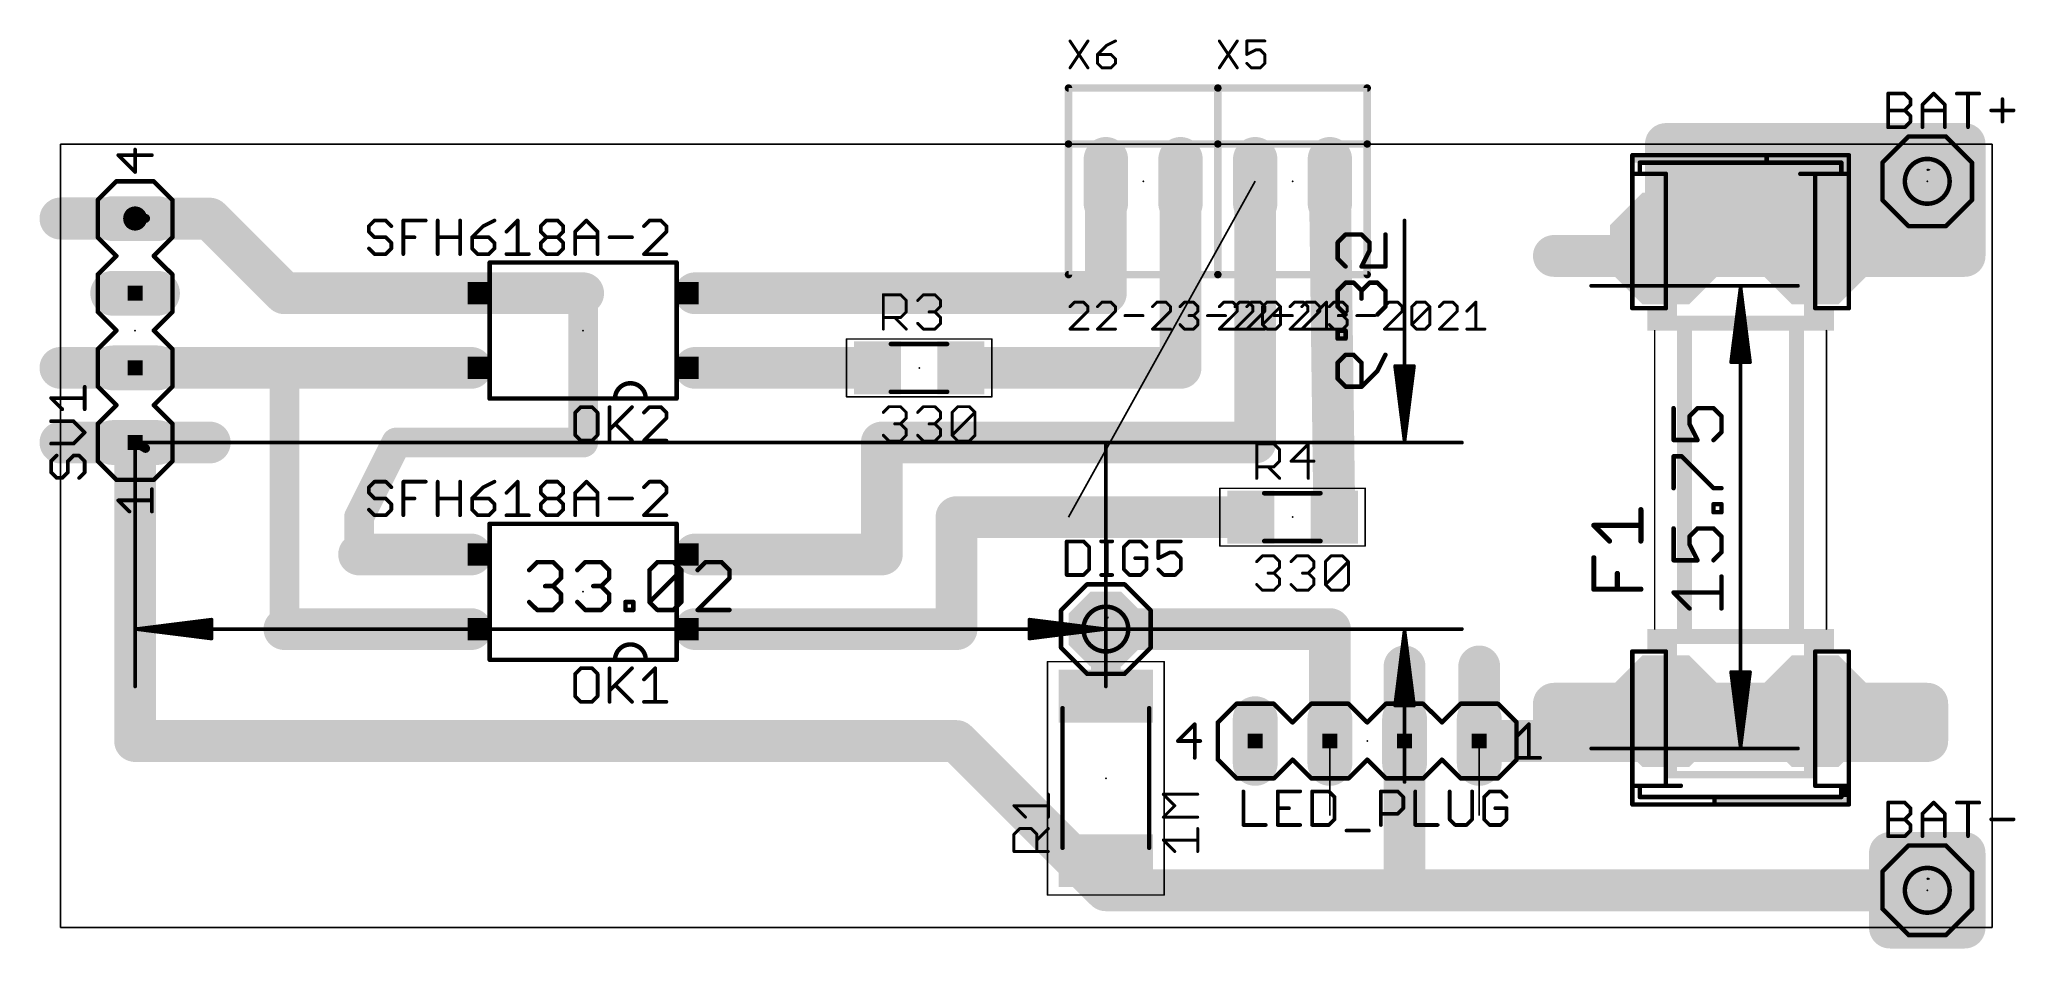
# Model space of a CAD drawing. Extents: x 33.6 to 100.8, y -0.7 to 30.2.
import ezdxf

# ---------------------------------------------------------------- set-up
doc = ezdxf.new("R2010")
doc.units = 0
for name, color, linetype in [('1', 14, 'CONTINUOUS'), ('16', 174, 'CONTINUOUS'), ('17', 94, 'CONTINUOUS'), ('19', 54, 'CONTINUOUS'), ('20', 178, 'CONTINUOUS'), ('21', 250, 'CONTINUOUS'), ('23', 178, 'CONTINUOUS'), ('25', 250, 'CONTINUOUS'), ('27', 250, 'CONTINUOUS'), ('39', 14, 'CONTINUOUS'), ('51', 250, 'CONTINUOUS')]:
    doc.layers.add(name, color=color, linetype=linetype)

# ---------------------------------------------------------------- blocks, each defined once
blk = doc.blocks.new('OCTAGONP')
at = {"const_width": 0.5}
blk.add_lwpolyline([(-0.25, -0.1036), (-0.25, 0.1036), (-0.1036, 0.25), (0.1036, 0.25), (0.25, 0.1036), (0.25, -0.1036), (0.1036, -0.25), (-0.1036, -0.25), (-0.25, -0.1036), (-0.25, 0.1036)], dxfattribs=at)
blk = doc.blocks.new('RECT')
blk.add_solid([(-0.5, -0.5), (0.5, -0.5), (-0.5, 0.5), (0.5, 0.5)])
blk = doc.blocks.new('LONGP100')
at = {"const_width": 1}
blk.add_lwpolyline([(-0.5, 0), (0.5, 0)], dxfattribs=at)
at = {"const_width": 0.5}
for points in [[(-0.5, 0.25, 1), (-0.5, -0.25)], [(0.5, -0.25, 1), (0.5, 0.25)]]:
    blk.add_lwpolyline(points, format="xyb", dxfattribs=at)
blk = doc.blocks.new('ROUNDP')
at = {"const_width": 0.5}
blk.add_lwpolyline([(0, -0.25, 1), (0, 0.25, 1), (0, -0.25)], format="xyb", dxfattribs=at)

msp = doc.modelspace()

# ---------------------------------------------------------------- linework, layer by layer
at = {"layer": '1'}
for points, const_width in [([(99.06, 26.67), (88.9, 26.67)], 1.4224), ([(88.9, 26.67), (88.9, 23.114)], 1.4224), ([(99.06, 25.4), (99.06, 26.67)], 1.4224), ([(69.85, 25.4), (69.85, 21.59)], 1.4224), ([(72.39, 25.4), (72.39, 19.05)], 1.4224), ([(74.93, 25.4), (74.93, 16.51)], 1.4224), ([(77.47, 25.4), (77.622, 13.97)], 1.4224), ([(88.9, 24.13), (88.9, 25.4)], 1.4224), ([(88.9, 25.4), (97.79, 25.4)], 1.4224), ([(97.79, 25.4), (99.06, 25.4)], 1.4224), ([(99.06, 25.4), (99.06, 24.13)], 1.4224), ([(34.2988, 24.1388), (34.29, 24.13)], 1.4224), ([(34.29, 24.13), (39.37, 24.13)], 1.4224), ([(36.83, 24.1388), (34.2988, 24.1388)], 1.4224), ([(36.83, 24.1388), (36.83, 24.13)], 0.8128), ([(37.1868, 24.1388), (36.83, 24.13)], 0.3048), ([(39.37, 24.13), (41.91, 21.59)], 1.4224), ([(99.06, 24.13), (88.9, 24.13)], 1.4224), ([(88.9, 23.114), (88.9, 24.13)], 1.4224), ([(99.06, 22.86), (99.06, 24.13)], 1.4224), ([(85.09, 22.86), (88.9, 22.86)], 1.4224), ([(88.9, 23.114), (88.9, 22.86)], 1.4224), ([(88.9, 22.86), (99.06, 22.86)], 1.4224), ([(48.26, 21.59), (41.91, 21.59)], 1.4224), ([(48.26, 21.59), (52.07, 21.59)], 1.4224), ([(55.88, 21.59), (69.85, 21.59)], 1.4224), ([(52.07, 16.51), (52.07, 21.59)], 1.016), ([(34.29, 19.05), (36.83, 19.05)], 1.4224), ([(41.91, 19.05), (36.83, 19.05)], 1.4224), ([(48.26, 19.05), (41.91, 19.05)], 1.4224), ([(41.91, 10.16), (41.91, 19.05)], 1.016), ([(55.88, 19.05), (62.078, 19.05)], 1.4224), ([(64.922, 19.05), (72.39, 19.05)], 1.4224), ([(36.83, 16.51), (34.29, 16.51)], 1.4224), ([(39.37, 16.51), (36.83, 16.51)], 1.4224), ([(36.83, 16.51), (36.83, 6.35)], 1.4224), ([(45.72, 16.51), (44.45, 13.97)], 1.016), ([(45.72, 16.51), (52.07, 16.51)], 1.016), ([(62.23, 12.7), (62.23, 16.51)], 1.4224), ([(62.23, 16.51), (74.93, 16.51)], 1.4224), ([(37.1868, 16.31), (36.83, 16.51)], 0.3048), ([(36.83, 16.51), (36.83, 8.21)], 0.13), ([(69.85, 16.51), (69.85, 8.21)], 0.13), ([(44.45, 13.97), (44.45, 12.7)], 1.016), ([(64.77, 10.16), (64.77, 13.97)], 1.4224), ([(64.77, 13.97), (74.778, 13.97)], 1.4224), ([(48.26, 12.7), (44.45, 12.7)], 1.4224), ([(55.88, 12.7), (62.23, 12.7)], 1.4224), ([(50.2341, 12.1665), (50.5053, 12.4377)], 0.1524), ([(50.5053, 12.4377), (51.0476, 12.4377)], 0.1524), ([(51.0476, 12.4377), (51.3188, 12.1665)], 0.1524), ([(51.3188, 12.1665), (51.3188, 11.8954)], 0.1524), ([(51.8713, 12.1665), (52.1424, 12.4377)], 0.1524), ([(52.1424, 12.4377), (52.6848, 12.4377)], 0.1524), ([(52.6848, 12.4377), (52.9559, 12.1665)], 0.1524), ([(52.9559, 12.1665), (52.9559, 11.8954)], 0.1524), ([(54.327, 12.1665), (54.5982, 12.4377)], 0.1524), ([(54.327, 11.0819), (54.327, 12.1665)], 0.1524), ([(54.327, 11.0819), (55.4117, 12.1665)], 0.1524), ([(54.5982, 12.4377), (55.1405, 12.4377)], 0.1524), ([(55.1405, 12.4377), (55.4117, 12.1665)], 0.1524), ([(55.4117, 12.1665), (55.4117, 11.0819)], 0.1524), ([(56.2353, 12.4377), (55.9642, 12.1665)], 0.1524), ([(56.7777, 12.4377), (56.2353, 12.4377)], 0.1524), ([(57.0488, 12.1665), (56.7777, 12.4377)], 0.1524), ([(57.0488, 11.8954), (57.0488, 12.1665)], 0.1524), ([(51.0476, 11.6242), (50.7765, 11.6242)], 0.1524), ([(51.3188, 11.8954), (51.0476, 11.6242)], 0.1524), ([(51.0476, 11.6242), (51.3188, 11.353)], 0.1524), ([(51.3188, 11.353), (51.3188, 11.0819)], 0.1524), ([(52.6848, 11.6242), (52.4136, 11.6242)], 0.1524), ([(52.9559, 11.8954), (52.6848, 11.6242)], 0.1524), ([(52.6848, 11.6242), (52.9559, 11.353)], 0.1524), ([(52.9559, 11.353), (52.9559, 11.0819)], 0.1524), ([(55.9642, 10.8107), (57.0488, 11.8954)], 0.1524), ([(48.26, 10.16), (41.91, 10.16)], 1.4224), ([(50.5053, 10.8107), (50.2341, 11.0819)], 0.1524), ([(51.0476, 10.8107), (50.5053, 10.8107)], 0.1524), ([(51.3188, 11.0819), (51.0476, 10.8107)], 0.1524), ([(52.1424, 10.8107), (51.8713, 11.0819)], 0.1524), ([(52.6848, 10.8107), (52.1424, 10.8107)], 0.1524), ([(52.9559, 11.0819), (52.6848, 10.8107)], 0.1524), ([(53.5084, 10.8107), (53.5084, 11.0819)], 0.1524), ([(53.5084, 11.0819), (53.7796, 11.0819)], 0.1524), ([(53.7796, 10.8107), (53.5084, 10.8107)], 0.1524), ([(53.7796, 11.0819), (53.7796, 10.8107)], 0.1524), ([(54.5982, 10.8107), (54.327, 11.0819)], 0.1524), ([(55.1405, 10.8107), (54.5982, 10.8107)], 0.1524), ([(55.4117, 11.0819), (55.1405, 10.8107)], 0.1524), ([(55.88, 10.16), (64.77, 10.16)], 1.4224), ([(57.0488, 10.8107), (55.9642, 10.8107)], 0.1524), ([(77.47, 10.16), (69.85, 10.16)], 1.4224), ([(77.47, 6.35), (77.47, 10.16)], 1.4224), ([(36.895, 10.16), (39.43, 10.4792)], 0.13), ([(36.895, 10.16), (39.43, 10.42)], 0.13), ([(36.895, 10.16), (39.43, 10.29)], 0.13), ([(36.895, 10.16), (69.785, 10.16)], 0.13), ([(39.43, 9.8408), (36.895, 10.16)], 0.13), ([(39.43, 10.03), (36.895, 10.16)], 0.13), ([(39.43, 9.9), (36.895, 10.16)], 0.13), ([(39.43, 10.4792), (39.43, 9.8408)], 0.13), ([(69.785, 10.16), (67.25, 10.4792)], 0.13), ([(67.25, 10.4792), (67.25, 9.8408)], 0.13), ([(69.785, 10.16), (67.25, 10.42)], 0.13), ([(69.785, 10.16), (67.25, 10.29)], 0.13), ([(67.25, 9.8408), (69.785, 10.16)], 0.13), ([(67.25, 10.03), (69.785, 10.16)], 0.13), ([(67.25, 9.9), (69.785, 10.16)], 0.13), ([(69.85, 10.16), (69.85, 7.88)], 1.016), ([(80.01, 6.35), (80.01, 8.89)], 1.4224), ([(82.55, 6.35), (82.55, 8.89)], 1.4224), ([(88.646, 7.62), (85.09, 7.62)], 1.4224), ([(85.09, 7.62), (85.09, 6.35)], 1.4224), ([(88.646, 6.35), (88.646, 7.62)], 1.4224), ([(88.646, 7.62), (97.79, 7.62)], 1.4224), ([(97.536, 7.366), (88.9, 7.366)], 1.4224), ([(97.79, 6.35), (97.79, 7.62)], 1.4224), ([(36.83, 6.35), (64.77, 6.35)], 1.4224), ([(64.77, 6.35), (69.85, 1.27)], 1.4224), ([(80.01, 6.35), (80.01, 1.27)], 1.4224), ([(85.09, 6.35), (82.55, 6.35)], 1.4224), ([(88.646, 6.35), (85.09, 6.35)], 1.4224), ([(88.646, 6.35), (97.79, 6.35)], 1.4224), ([(69.85, 2.28), (69.85, 1.27)], 1.4224), ([(96.52, 1.27), (96.52, 2.54)], 1.4224), ([(96.52, 2.54), (99.06, 2.54)], 1.4224), ([(99.06, 2.54), (99.06, 0)], 1.4224), ([(69.85, 1.27), (80.01, 1.27)], 1.4224), ([(80.01, 1.27), (96.52, 1.27)], 1.4224), ([(96.52, 0), (96.52, 1.27)], 1.4224), ([(96.52, 1.27), (97.79, 1.27)], 1.4224), ([(99.06, 0), (96.52, 0)], 1.4224)]:
    msp.add_lwpolyline(points, dxfattribs=dict(at, const_width=const_width))
for points, const_width in [([(88.9, 27.0256, 1), (88.9, 26.3144)], 0.7112), ([(89.2556, 26.67, 1), (88.5444, 26.67)], 0.7112), ([(99.4156, 26.67, 1), (98.7044, 26.67)], 0.7112), ([(99.06, 26.3144, 1), (99.06, 27.0256)], 0.7112), ([(70.2056, 25.4, 1), (69.4944, 25.4)], 0.7112), ([(72.7456, 25.4, 1), (72.0344, 25.4)], 0.7112), ([(75.2856, 25.4, 1), (74.5744, 25.4)], 0.7112), ([(77.8256, 25.4047, 1), (77.1144, 25.3953)], 0.7112), ([(89.2556, 25.4, 1), (88.5444, 25.4)], 0.7112), ([(88.9, 25.7556, 1), (88.9, 25.0444)], 0.7112), ([(97.79, 25.7556, 1), (97.79, 25.0444)], 0.7112), ([(97.79, 25.0444, 1), (97.79, 25.7556)], 0.7112), ([(99.4156, 25.4, 1), (98.7044, 25.4)], 0.7112), ([(98.7044, 25.4, 1), (99.4156, 25.4)], 0.7112), ([(99.06, 25.0444, 1), (99.06, 25.7556)], 0.7112), ([(34.29, 24.4856, 1), (34.29, 23.7744)], 0.7112), ([(34.0386, 24.3814, 1), (34.5414, 23.8786)], 0.7112), ([(34.2988, 24.4944, 1), (34.2988, 23.7832)], 0.7112), ([(34.5502, 23.8874, 1), (34.0474, 24.3902)], 0.7112), ([(37.0332, 24.1388, 1), (36.6268, 24.1388)], 0.4064), ([(36.6268, 24.13, 1), (37.0332, 24.13)], 0.4064), ([(36.83, 23.7832, 1), (36.83, 24.4944)], 0.7112), ([(36.8281, 24.2062, 1), (36.8319, 24.0538)], 0.1524), ([(37.1887, 24.0626, 1), (37.1849, 24.215)], 0.1524), ([(39.6214, 24.3814, 1), (39.1186, 23.8786)], 0.7112), ([(39.37, 23.7744, 1), (39.37, 24.4856)], 0.7112), ([(88.9, 24.4856, 1), (88.9, 23.7744)], 0.7112), ([(89.2556, 24.13, 1), (88.5444, 24.13)], 0.7112), ([(88.5444, 24.13, 1), (89.2556, 24.13)], 0.7112), ([(99.4156, 24.13, 1), (98.7044, 24.13)], 0.7112), ([(98.7044, 24.13, 1), (99.4156, 24.13)], 0.7112), ([(99.06, 23.7744, 1), (99.06, 24.4856)], 0.7112), ([(85.09, 23.2156, 1), (85.09, 22.5044)], 0.7112), ([(89.2556, 23.114, 1), (88.5444, 23.114)], 0.7112), ([(88.9, 23.2156, 1), (88.9, 22.5044)], 0.7112), ([(88.9, 22.5044, 1), (88.9, 23.2156)], 0.7112), ([(99.06, 22.5044, 1), (99.06, 23.2156)], 0.7112), ([(88.5444, 23.114, 1), (89.2556, 23.114)], 0.7112), ([(88.5444, 23.114, 1), (89.2556, 23.114)], 0.7112), ([(88.5444, 22.86, 1), (89.2556, 22.86)], 0.7112), ([(98.7044, 22.86, 1), (99.4156, 22.86)], 0.7112), ([(41.91, 21.9456, 1), (41.91, 21.2344)], 0.7112), ([(41.6586, 21.3386, 1), (42.1614, 21.8414)], 0.7112), ([(48.26, 21.9456, 1), (48.26, 21.2344)], 0.7112), ([(48.26, 21.2344, 1), (48.26, 21.9456)], 0.7112), ([(52.07, 21.2344, 1), (52.07, 21.9456)], 0.7112), ([(55.88, 21.9456, 1), (55.88, 21.2344)], 0.7112), ([(69.85, 21.2344, 1), (69.85, 21.9456)], 0.7112), ([(52.324, 21.59, 1), (51.816, 21.59)], 0.508), ([(69.4944, 21.59, 1), (70.2056, 21.59)], 0.7112), ([(34.29, 19.4056, 1), (34.29, 18.6944)], 0.7112), ([(36.83, 19.4056, 1), (36.83, 18.6944)], 0.7112), ([(36.83, 18.6944, 1), (36.83, 19.4056)], 0.7112), ([(41.91, 19.4056, 1), (41.91, 18.6944)], 0.7112), ([(42.164, 19.05, 1), (41.656, 19.05)], 0.508), ([(41.91, 18.6944, 1), (41.91, 19.4056)], 0.7112), ([(48.26, 18.6944, 1), (48.26, 19.4056)], 0.7112), ([(55.88, 19.4056, 1), (55.88, 18.6944)], 0.7112), ([(62.078, 18.6944, 1), (62.078, 19.4056)], 0.7112), ([(64.922, 19.4056, 1), (64.922, 18.6944)], 0.7112), ([(72.39, 18.6944, 1), (72.39, 19.4056)], 0.7112), ([(72.0344, 19.05, 1), (72.7456, 19.05)], 0.7112), ([(34.29, 16.8656, 1), (34.29, 16.1544)], 0.7112), ([(36.83, 16.8656, 1), (36.83, 16.1544)], 0.7112), ([(37.1856, 16.51, 1), (36.4744, 16.51)], 0.7112), ([(36.83, 16.1544, 1), (36.83, 16.8656)], 0.7112), ([(39.37, 16.1544, 1), (39.37, 16.8656)], 0.7112), ([(45.72, 16.764, 1), (45.72, 16.256)], 0.508), ([(45.9472, 16.3964, 1), (45.4928, 16.6236)], 0.508), ([(52.07, 16.256, 1), (52.07, 16.764)], 0.508), ([(62.5856, 16.51, 1), (61.8744, 16.51)], 0.7112), ([(62.23, 16.8656, 1), (62.23, 16.1544)], 0.7112), ([(74.5744, 16.51, 1), (75.2856, 16.51)], 0.7112), ([(74.93, 16.1544, 1), (74.93, 16.8656)], 0.7112), ([(36.8673, 16.5765, 1), (36.7927, 16.4435)], 0.1524), ([(36.8625, 16.51, 1), (36.7975, 16.51)], 0.065), ([(37.1495, 16.2435, 1), (37.2241, 16.3765)], 0.1524), ([(51.816, 16.51, 1), (52.324, 16.51)], 0.508), ([(69.8825, 16.51, 1), (69.8175, 16.51)], 0.065), ([(44.704, 13.97, 1), (44.196, 13.97)], 0.508), ([(44.2228, 14.0836, 1), (44.6772, 13.8564)], 0.508), ([(65.1256, 13.97, 1), (64.4144, 13.97)], 0.7112), ([(64.77, 14.3256, 1), (64.77, 13.6144)], 0.7112), ([(74.778, 13.6144, 1), (74.778, 14.3256)], 0.7112), ([(77.2664, 13.9653, 1), (77.9776, 13.9747)], 0.7112), ([(44.45, 13.0556, 1), (44.45, 12.3444)], 0.7112), ([(44.196, 12.7, 1), (44.704, 12.7)], 0.508), ([(48.26, 12.3444, 1), (48.26, 13.0556)], 0.7112), ([(55.88, 13.0556, 1), (55.88, 12.3444)], 0.7112), ([(61.8744, 12.7, 1), (62.5856, 12.7)], 0.7112), ([(62.23, 12.3444, 1), (62.23, 13.0556)], 0.7112), ([(50.2072, 12.1935, 1), (50.2611, 12.1396)], 0.0762), ([(50.5053, 12.4758, 1), (50.5053, 12.3996)], 0.0762), ([(50.5322, 12.4107, 1), (50.4783, 12.4646)], 0.0762), ([(51.0746, 12.4646, 1), (51.0207, 12.4107)], 0.0762), ([(51.0476, 12.3996, 1), (51.0476, 12.4758)], 0.0762), ([(51.3569, 12.1665, 1), (51.2807, 12.1665)], 0.0762), ([(51.2918, 12.1396, 1), (51.3457, 12.1935)], 0.0762), ([(51.8443, 12.1935, 1), (51.8982, 12.1396)], 0.0762), ([(52.1424, 12.4758, 1), (52.1424, 12.3996)], 0.0762), ([(52.1694, 12.4107, 1), (52.1155, 12.4646)], 0.0762), ([(52.7117, 12.4646, 1), (52.6578, 12.4107)], 0.0762), ([(52.6848, 12.3996, 1), (52.6848, 12.4758)], 0.0762), ([(52.994, 12.1665, 1), (52.9178, 12.1665)], 0.0762), ([(52.929, 12.1396, 1), (52.9829, 12.1935)], 0.0762), ([(54.3651, 12.1665, 1), (54.2889, 12.1665)], 0.0762), ([(54.3001, 12.1935, 1), (54.354, 12.1396)], 0.0762), ([(54.5982, 12.4758, 1), (54.5982, 12.3996)], 0.0762), ([(54.6251, 12.4107, 1), (54.5712, 12.4646)], 0.0762), ([(55.1675, 12.4646, 1), (55.1136, 12.4107)], 0.0762), ([(55.1405, 12.3996, 1), (55.1405, 12.4758)], 0.0762), ([(55.4498, 12.1665, 1), (55.3736, 12.1665)], 0.0762), ([(55.4386, 12.1396, 1), (55.3847, 12.1935)], 0.0762), ([(55.3847, 12.1396, 1), (55.4386, 12.1935)], 0.0762), ([(55.9372, 12.1935, 1), (55.9911, 12.1396)], 0.0762), ([(56.2353, 12.4758, 1), (56.2353, 12.3996)], 0.0762), ([(56.2623, 12.4107, 1), (56.2084, 12.4646)], 0.0762), ([(56.8046, 12.4646, 1), (56.7507, 12.4107)], 0.0762), ([(56.7777, 12.3996, 1), (56.7777, 12.4758)], 0.0762), ([(57.0869, 12.1665, 1), (57.0107, 12.1665)], 0.0762), ([(57.0219, 12.1396, 1), (57.0758, 12.1935)], 0.0762), ([(50.7765, 11.6623, 1), (50.7765, 11.5861)], 0.0762), ([(51.0746, 11.6511, 1), (51.0207, 11.5973)], 0.0762), ([(51.0207, 11.6511, 1), (51.0746, 11.5973)], 0.0762), ([(51.0476, 11.5861, 1), (51.0476, 11.6623)], 0.0762), ([(51.2807, 11.8954, 1), (51.3569, 11.8954)], 0.0762), ([(51.3569, 11.353, 1), (51.2807, 11.353)], 0.0762), ([(51.3457, 11.8684, 1), (51.2918, 11.9223)], 0.0762), ([(52.4136, 11.6623, 1), (52.4136, 11.5861)], 0.0762), ([(52.7117, 11.6511, 1), (52.6578, 11.5973)], 0.0762), ([(52.6578, 11.6511, 1), (52.7117, 11.5973)], 0.0762), ([(52.6848, 11.5861, 1), (52.6848, 11.6623)], 0.0762), ([(52.9178, 11.8954, 1), (52.994, 11.8954)], 0.0762), ([(52.994, 11.353, 1), (52.9178, 11.353)], 0.0762), ([(52.9829, 11.8684, 1), (52.929, 11.9223)], 0.0762), ([(57.0107, 11.8954, 1), (57.0869, 11.8954)], 0.0762), ([(57.0758, 11.8684, 1), (57.0219, 11.9223)], 0.0762), ([(41.91, 10.5156, 1), (41.91, 9.8044)], 0.7112), ([(48.26, 9.8044, 1), (48.26, 10.5156)], 0.7112), ([(50.2611, 11.1088, 1), (50.2072, 11.0549)], 0.0762), ([(50.5053, 10.8488, 1), (50.5053, 10.7726)], 0.0762), ([(50.4783, 10.7838, 1), (50.5322, 10.8376)], 0.0762), ([(51.0207, 10.8376, 1), (51.0746, 10.7838)], 0.0762), ([(51.0476, 10.7726, 1), (51.0476, 10.8488)], 0.0762), ([(51.2807, 11.0819, 1), (51.3569, 11.0819)], 0.0762), ([(51.2918, 11.3261, 1), (51.3457, 11.38)], 0.0762), ([(51.3457, 11.0549, 1), (51.2918, 11.1088)], 0.0762), ([(51.8982, 11.1088, 1), (51.8443, 11.0549)], 0.0762), ([(52.1424, 10.8488, 1), (52.1424, 10.7726)], 0.0762), ([(52.1155, 10.7838, 1), (52.1694, 10.8376)], 0.0762), ([(52.6578, 10.8376, 1), (52.7117, 10.7838)], 0.0762), ([(52.6848, 10.7726, 1), (52.6848, 10.8488)], 0.0762), ([(52.9178, 11.0819, 1), (52.994, 11.0819)], 0.0762), ([(52.929, 11.3261, 1), (52.9829, 11.38)], 0.0762), ([(52.9829, 11.0549, 1), (52.929, 11.1088)], 0.0762), ([(53.5465, 11.0819, 1), (53.4703, 11.0819)], 0.0762), ([(53.5084, 11.12, 1), (53.5084, 11.0438)], 0.0762), ([(53.5084, 10.8488, 1), (53.5084, 10.7726)], 0.0762), ([(53.4703, 10.8107, 1), (53.5465, 10.8107)], 0.0762), ([(53.8177, 11.0819, 1), (53.7415, 11.0819)], 0.0762), ([(53.7415, 10.8107, 1), (53.8177, 10.8107)], 0.0762), ([(53.7796, 11.0438, 1), (53.7796, 11.12)], 0.0762), ([(53.7796, 10.7726, 1), (53.7796, 10.8488)], 0.0762), ([(54.354, 11.1088, 1), (54.3001, 11.0549)], 0.0762), ([(54.3001, 11.1088, 1), (54.354, 11.0549)], 0.0762), ([(54.2889, 11.0819, 1), (54.3651, 11.0819)], 0.0762), ([(54.5982, 10.8488, 1), (54.5982, 10.7726)], 0.0762), ([(54.5712, 10.7838, 1), (54.6251, 10.8376)], 0.0762), ([(55.1136, 10.8376, 1), (55.1675, 10.7838)], 0.0762), ([(55.1405, 10.7726, 1), (55.1405, 10.8488)], 0.0762), ([(55.88, 10.5156, 1), (55.88, 9.8044)], 0.7112), ([(55.3736, 11.0819, 1), (55.4498, 11.0819)], 0.0762), ([(55.4386, 11.0549, 1), (55.3847, 11.1088)], 0.0762), ([(55.9642, 10.8488, 1), (55.9642, 10.7726)], 0.0762), ([(55.9372, 10.8376, 1), (55.9911, 10.7838)], 0.0762), ([(57.0488, 10.7726, 1), (57.0488, 10.8488)], 0.0762), ([(64.77, 9.8044, 1), (64.77, 10.5156)], 0.7112), ([(69.85, 10.5156, 1), (69.85, 9.8044)], 0.7112), ([(77.8256, 10.16, 1), (77.1144, 10.16)], 0.7112), ([(77.47, 9.8044, 1), (77.47, 10.5156)], 0.7112), ([(36.895, 10.1925, 1), (36.895, 10.1275)], 0.065), ([(36.8991, 10.1922, 1), (36.8909, 10.1278)], 0.065), ([(36.8933, 10.1925, 1), (36.8967, 10.1275)], 0.065), ([(36.8967, 10.1925, 1), (36.8933, 10.1275)], 0.065), ([(36.8983, 10.1923, 1), (36.8917, 10.1277)], 0.065), ([(36.8917, 10.1923, 1), (36.8983, 10.1277)], 0.065), ([(36.8909, 10.1922, 1), (36.8991, 10.1278)], 0.065), ([(39.4625, 10.4792, 1), (39.3975, 10.4792)], 0.065), ([(39.4341, 10.447, 1), (39.4259, 10.5115)], 0.065), ([(39.4333, 10.3877, 1), (39.4267, 10.4523)], 0.065), ([(39.4317, 10.2575, 1), (39.4283, 10.3225)], 0.065), ([(39.4283, 9.9975, 1), (39.4317, 10.0625)], 0.065), ([(41.656, 10.16, 1), (42.164, 10.16)], 0.508), ([(64.4144, 10.16, 1), (65.1256, 10.16)], 0.7112), ([(67.2541, 10.5115, 1), (67.2459, 10.447)], 0.065), ([(67.2825, 10.4792, 1), (67.2175, 10.4792)], 0.065), ([(67.2533, 10.4523, 1), (67.2467, 10.3877)], 0.065), ([(67.2517, 10.3225, 1), (67.2483, 10.2575)], 0.065), ([(67.2483, 10.0625, 1), (67.2517, 9.9975)], 0.065), ([(70.104, 10.16, 1), (69.596, 10.16)], 0.508), ([(69.7891, 10.1278, 1), (69.7809, 10.1922)], 0.065), ([(69.7809, 10.1278, 1), (69.7891, 10.1922)], 0.065), ([(69.7883, 10.1277, 1), (69.7817, 10.1923)], 0.065), ([(69.7817, 10.1277, 1), (69.7883, 10.1923)], 0.065), ([(69.7833, 10.1275, 1), (69.7867, 10.1925)], 0.065), ([(69.7867, 10.1275, 1), (69.7833, 10.1925)], 0.065), ([(69.785, 10.1275, 1), (69.785, 10.1925)], 0.065), ([(39.3975, 9.8408, 1), (39.4625, 9.8408)], 0.065), ([(39.4259, 9.8085, 1), (39.4341, 9.873)], 0.065), ([(39.4267, 9.8677, 1), (39.4333, 9.9323)], 0.065), ([(67.2467, 9.9323, 1), (67.2533, 9.8677)], 0.065), ([(67.2459, 9.873, 1), (67.2541, 9.8085)], 0.065), ([(67.2175, 9.8408, 1), (67.2825, 9.8408)], 0.065), ([(80.3656, 8.89, 1), (79.6544, 8.89)], 0.7112), ([(82.9056, 8.89, 1), (82.1944, 8.89)], 0.7112), ([(36.7975, 8.21, 1), (36.8625, 8.21)], 0.065), ([(69.596, 7.88, 1), (70.104, 7.88)], 0.508), ([(69.8175, 8.21, 1), (69.8825, 8.21)], 0.065), ([(85.09, 7.9756, 1), (85.09, 7.2644)], 0.7112), ([(85.4456, 7.62, 1), (84.7344, 7.62)], 0.7112), ([(89.0016, 7.62, 1), (88.2904, 7.62)], 0.7112), ([(88.646, 7.9756, 1), (88.646, 7.2644)], 0.7112), ([(88.9, 7.7216, 1), (88.9, 7.0104)], 0.7112), ([(88.646, 7.2644, 1), (88.646, 7.9756)], 0.7112), ([(97.536, 7.366, 0.4142), (97.79, 7.62)], 1.4224), ([(97.536, 7.7216, 1), (97.536, 7.0104)], 0.7112), ([(98.1456, 7.62, 1), (97.4344, 7.62)], 0.7112), ([(98.1456, 7.62, 1), (97.4344, 7.62)], 0.7112), ([(97.536, 7.0104, 1), (97.536, 7.7216)], 0.7112), ([(97.79, 7.2644, 1), (97.79, 7.9756)], 0.7112), ([(36.83, 6.7056, 1), (36.83, 5.9944)], 0.7112), ([(65.0214, 6.6014, 1), (64.5186, 6.0986)], 0.7112), ([(64.77, 5.9944, 1), (64.77, 6.7056)], 0.7112), ([(80.3656, 6.35, 1), (79.6544, 6.35)], 0.7112), ([(82.55, 6.7056, 1), (82.55, 5.9944)], 0.7112), ([(85.09, 6.7056, 1), (85.09, 5.9944)], 0.7112), ([(85.09, 5.9944, 1), (85.09, 6.7056)], 0.7112), ([(88.646, 6.7056, 1), (88.646, 5.9944)], 0.7112), ([(88.646, 5.9944, 1), (88.646, 6.7056)], 0.7112), ([(97.79, 5.9944, 1), (97.79, 6.7056)], 0.7112), ([(36.4744, 6.35, 1), (37.1856, 6.35)], 0.7112), ([(77.1144, 6.35, 1), (77.8256, 6.35)], 0.7112), ([(79.6544, 6.35, 1), (80.3656, 6.35)], 0.7112), ([(82.1944, 6.35, 1), (82.9056, 6.35)], 0.7112), ([(84.7344, 6.35, 1), (85.4456, 6.35)], 0.7112), ([(88.2904, 6.35, 1), (89.0016, 6.35)], 0.7112), ([(97.4344, 6.35, 1), (98.1456, 6.35)], 0.7112), ([(70.2056, 2.28, 1), (69.4944, 2.28)], 0.7112), ([(96.8756, 2.54, 1), (96.1644, 2.54)], 0.7112), ([(96.52, 2.8956, 1), (96.52, 2.1844)], 0.7112), ([(99.4156, 2.54, 1), (98.7044, 2.54)], 0.7112), ([(99.06, 2.1844, 1), (99.06, 2.8956)], 0.7112), ([(69.85, 1.6256, 1), (69.85, 0.9144)], 0.7112), ([(69.4944, 1.27, 1), (70.2056, 1.27)], 0.7112), ([(69.5986, 1.0186, 1), (70.1014, 1.5214)], 0.7112), ([(80.01, 1.6256, 1), (80.01, 0.9144)], 0.7112), ([(79.6544, 1.27, 1), (80.3656, 1.27)], 0.7112), ([(80.01, 0.9144, 1), (80.01, 1.6256)], 0.7112), ([(96.8756, 1.27, 1), (96.1644, 1.27)], 0.7112), ([(96.52, 1.6256, 1), (96.52, 0.9144)], 0.7112), ([(96.1644, 1.27, 1), (96.8756, 1.27)], 0.7112), ([(96.52, 0.9144, 1), (96.52, 1.6256)], 0.7112), ([(97.79, 0.9144, 1), (97.79, 1.6256)], 0.7112), ([(96.52, 0.3556, 1), (96.52, -0.3556)], 0.7112), ([(99.06, -0.3556, 1), (99.06, 0.3556)], 0.7112), ([(96.1644, 0, 1), (96.8756, 0)], 0.7112), ([(98.7044, 0, 1), (99.4156, 0)], 0.7112)]:
    msp.add_lwpolyline(points, format="xyb", dxfattribs=dict(at, const_width=const_width))
at = {"layer": '16'}
for points, const_width in [([(78.0049, 23.5876), (77.7337, 23.3164)], 0.1524), ([(78.5472, 23.5876), (78.0049, 23.5876)], 0.1524), ([(78.8184, 23.3164), (78.5472, 23.5876)], 0.1524), ([(79.3607, 23.5876), (79.3607, 22.5029)], 0.1524), ([(80.01, 16.575), (80.01, 24.0639)], 0.13), ([(77.7337, 23.3164), (77.7337, 22.7741)], 0.1524), ([(78.5472, 22.5029), (78.8184, 23.0452)], 0.1524), ([(78.8184, 23.0452), (78.8184, 23.3164)], 0.1524), ([(77.7337, 22.7741), (78.0049, 22.5029)], 0.1524), ([(79.3607, 22.5029), (78.5472, 22.5029)], 0.1524), ([(78.0049, 21.9504), (77.7337, 21.6792)], 0.1524), ([(77.7337, 21.6792), (77.7337, 21.1369)], 0.1524), ([(78.276, 21.9504), (78.0049, 21.9504)], 0.1524), ([(78.5472, 21.6792), (78.276, 21.9504)], 0.1524), ([(78.8184, 21.9504), (78.5472, 21.6792)], 0.1524), ([(78.5472, 21.6792), (78.5472, 21.4081)], 0.1524), ([(79.0895, 21.9504), (78.8184, 21.9504)], 0.1524), ([(79.3607, 21.6792), (79.0895, 21.9504)], 0.1524), ([(79.3607, 21.1369), (79.3607, 21.6792)], 0.1524), ([(77.7337, 21.1369), (78.0049, 20.8657)], 0.1524), ([(79.0895, 20.8657), (79.3607, 21.1369)], 0.1524), ([(78.0049, 20.3183), (77.7337, 20.3183)], 0.1524), ([(77.7337, 20.3183), (77.7337, 20.0472)], 0.1524), ([(78.0049, 20.0472), (78.0049, 20.3183)], 0.1524), ([(77.7337, 20.0472), (78.0049, 20.0472)], 0.1524), ([(77.7337, 19.2235), (78.0049, 19.4947)], 0.1524), ([(78.0049, 19.4947), (78.276, 19.4947)], 0.1524), ([(78.276, 19.4947), (78.5472, 19.2235)], 0.1524), ([(79.3607, 19.4947), (79.0895, 18.9523)], 0.1524), ([(77.7337, 18.6812), (77.7337, 19.2235)], 0.1524), ([(78.5472, 19.2235), (78.5472, 18.41)], 0.1524), ([(79.0895, 18.9523), (78.5472, 18.41)], 0.1524), ([(80.01, 16.575), (79.6908, 19.11)], 0.13), ([(79.6908, 19.11), (80.3292, 19.11)], 0.13), ([(80.01, 16.575), (79.75, 19.11)], 0.13), ([(80.01, 16.575), (79.88, 19.11)], 0.13), ([(80.3292, 19.11), (80.01, 16.575)], 0.13), ([(80.14, 19.11), (80.01, 16.575)], 0.13), ([(80.27, 19.11), (80.01, 16.575)], 0.13), ([(78.0049, 18.41), (77.7337, 18.6812)], 0.1524), ([(78.5472, 18.41), (78.0049, 18.41)], 0.1524), ([(36.83, 16.51), (81.96, 16.51)], 0.13), ([(36.83, 10.16), (81.96, 10.16)], 0.13), ([(80.01, 10.095), (79.6908, 7.56)], 0.13), ([(80.01, 10.095), (79.75, 7.56)], 0.13), ([(80.01, 10.095), (79.88, 7.56)], 0.13), ([(80.01, 10.095), (80.01, 4.96)], 0.13), ([(80.3292, 7.56), (80.01, 10.095)], 0.13), ([(80.14, 7.56), (80.01, 10.095)], 0.13), ([(80.27, 7.56), (80.01, 10.095)], 0.13), ([(79.6908, 7.56), (80.3292, 7.56)], 0.13)]:
    msp.add_lwpolyline(points, dxfattribs=dict(at, const_width=const_width))
for points, const_width in [([(78.0049, 23.6257, 1), (78.0049, 23.5495)], 0.0762), ([(78.0318, 23.5606, 1), (77.9779, 23.6145)], 0.0762), ([(78.5741, 23.6145, 1), (78.5203, 23.5606)], 0.0762), ([(78.5472, 23.5495, 1), (78.5472, 23.6257)], 0.0762), ([(79.3988, 23.5876, 1), (79.3226, 23.5876)], 0.0762), ([(80.0425, 24.0639, 1), (79.9775, 24.0639)], 0.065), ([(77.7718, 23.3164, 1), (77.6956, 23.3164)], 0.0762), ([(77.7068, 23.3433, 1), (77.7606, 23.2894)], 0.0762), ([(78.8565, 23.3164, 1), (78.7803, 23.3164)], 0.0762), ([(78.7803, 23.0452, 1), (78.8565, 23.0452)], 0.0762), ([(78.8524, 23.0282, 1), (78.7843, 23.0623)], 0.0762), ([(78.7914, 23.2894, 1), (78.8453, 23.3433)], 0.0762), ([(77.7606, 22.801, 1), (77.7068, 22.7471)], 0.0762), ([(77.6956, 22.7741, 1), (77.7718, 22.7741)], 0.0762), ([(77.9779, 22.4759, 1), (78.0318, 22.5298)], 0.0762), ([(78.5472, 22.541, 1), (78.5472, 22.4648)], 0.0762), ([(78.5131, 22.5199, 1), (78.5813, 22.4859)], 0.0762), ([(79.3226, 22.5029, 1), (79.3988, 22.5029)], 0.0762), ([(79.3607, 22.4648, 1), (79.3607, 22.541)], 0.0762), ([(77.7718, 21.6792, 1), (77.6956, 21.6792)], 0.0762), ([(77.7068, 21.7062, 1), (77.7606, 21.6523)], 0.0762), ([(78.0049, 21.9885, 1), (78.0049, 21.9123)], 0.0762), ([(78.0318, 21.9235, 1), (77.9779, 21.9773)], 0.0762), ([(78.303, 21.9773, 1), (78.2491, 21.9235)], 0.0762), ([(78.276, 21.9123, 1), (78.276, 21.9885)], 0.0762), ([(78.5853, 21.6792, 1), (78.5091, 21.6792)], 0.0762), ([(78.5203, 21.7062, 1), (78.5741, 21.6523)], 0.0762), ([(78.5203, 21.6523, 1), (78.5741, 21.7062)], 0.0762), ([(78.8184, 21.9885, 1), (78.8184, 21.9123)], 0.0762), ([(78.8453, 21.9235, 1), (78.7914, 21.9773)], 0.0762), ([(79.1165, 21.9773, 1), (79.0626, 21.9235)], 0.0762), ([(79.0895, 21.9123, 1), (79.0895, 21.9885)], 0.0762), ([(79.3988, 21.6792, 1), (79.3226, 21.6792)], 0.0762), ([(79.3337, 21.6523, 1), (79.3876, 21.7062)], 0.0762), ([(77.6956, 21.1369, 1), (77.7718, 21.1369)], 0.0762), ([(77.7606, 21.1638, 1), (77.7068, 21.11)], 0.0762), ([(77.9779, 20.8388, 1), (78.0318, 20.8927)], 0.0762), ([(78.5091, 21.4081, 1), (78.5853, 21.4081)], 0.0762), ([(79.0626, 20.8927, 1), (79.1165, 20.8388)], 0.0762), ([(79.3226, 21.1369, 1), (79.3988, 21.1369)], 0.0762), ([(79.3876, 21.11, 1), (79.3337, 21.1638)], 0.0762), ([(77.7337, 20.3564, 1), (77.7337, 20.2802)], 0.0762), ([(77.7718, 20.3183, 1), (77.6956, 20.3183)], 0.0762), ([(78.043, 20.3183, 1), (77.9668, 20.3183)], 0.0762), ([(78.0049, 20.2802, 1), (78.0049, 20.3564)], 0.0762), ([(77.7337, 20.0853, 1), (77.7337, 20.0091)], 0.0762), ([(77.6956, 20.0472, 1), (77.7718, 20.0472)], 0.0762), ([(77.9668, 20.0472, 1), (78.043, 20.0472)], 0.0762), ([(78.0049, 19.5328, 1), (78.0049, 19.4566)], 0.0762), ([(78.0318, 19.4677, 1), (77.9779, 19.5216)], 0.0762), ([(78.0049, 20.0091, 1), (78.0049, 20.0853)], 0.0762), ([(78.303, 19.5216, 1), (78.2491, 19.4677)], 0.0762), ([(78.276, 19.4566, 1), (78.276, 19.5328)], 0.0762), ([(79.3948, 19.4776, 1), (79.3266, 19.5117)], 0.0762), ([(77.7718, 19.2235, 1), (77.6956, 19.2235)], 0.0762), ([(77.7068, 19.2504, 1), (77.7606, 19.1966)], 0.0762), ([(78.5853, 19.2235, 1), (78.5091, 19.2235)], 0.0762), ([(78.5203, 19.1966, 1), (78.5741, 19.2504)], 0.0762), ([(79.0554, 18.9694, 1), (79.1236, 18.9353)], 0.0762), ([(79.1165, 18.9254, 1), (79.0626, 18.9793)], 0.0762), ([(79.723, 19.1141, 1), (79.6585, 19.1059)], 0.065), ([(79.6908, 19.1425, 1), (79.6908, 19.0775)], 0.065), ([(79.7823, 19.1133, 1), (79.7177, 19.1067)], 0.065), ([(79.9125, 19.1117, 1), (79.8475, 19.1083)], 0.065), ([(80.1725, 19.1083, 1), (80.1075, 19.1117)], 0.065), ([(80.3023, 19.1067, 1), (80.2377, 19.1133)], 0.065), ([(80.3615, 19.1059, 1), (80.297, 19.1141)], 0.065), ([(80.3292, 19.0775, 1), (80.3292, 19.1425)], 0.065), ([(77.7606, 18.7081, 1), (77.7068, 18.6542)], 0.0762), ([(77.6956, 18.6812, 1), (77.7718, 18.6812)], 0.0762), ([(78.0049, 18.4481, 1), (78.0049, 18.3719)], 0.0762), ([(77.9779, 18.3831, 1), (78.0318, 18.4369)], 0.0762), ([(78.5091, 18.41, 1), (78.5853, 18.41)], 0.0762), ([(78.5203, 18.4369, 1), (78.5741, 18.3831)], 0.0762), ([(78.5472, 18.3719, 1), (78.5472, 18.4481)], 0.0762), ([(36.83, 16.5425, 1), (36.83, 16.4775)], 0.065), ([(79.9778, 16.5791, 1), (80.0422, 16.5709)], 0.065), ([(79.9777, 16.5783, 1), (80.0423, 16.5717)], 0.065), ([(79.9775, 16.5733, 1), (80.0425, 16.5767)], 0.065), ([(79.9775, 16.5767, 1), (80.0425, 16.5733)], 0.065), ([(79.9775, 16.575, 1), (80.0425, 16.575)], 0.065), ([(79.9777, 16.5717, 1), (80.0423, 16.5783)], 0.065), ([(79.9778, 16.5709, 1), (80.0422, 16.5791)], 0.065), ([(81.96, 16.4775, 1), (81.96, 16.5425)], 0.065), ([(36.83, 10.1925, 1), (36.83, 10.1275)], 0.065), ([(80.0425, 10.095, 1), (79.9775, 10.095)], 0.065), ([(80.0422, 10.0991, 1), (79.9778, 10.0909)], 0.065), ([(80.0425, 10.0933, 1), (79.9775, 10.0967)], 0.065), ([(80.0425, 10.0967, 1), (79.9775, 10.0933)], 0.065), ([(80.0423, 10.0983, 1), (79.9777, 10.0917)], 0.065), ([(80.0423, 10.0917, 1), (79.9777, 10.0983)], 0.065), ([(80.0422, 10.0909, 1), (79.9778, 10.0991)], 0.065), ([(81.96, 10.1275, 1), (81.96, 10.1925)], 0.065), ([(79.6585, 7.5641, 1), (79.723, 7.5559)], 0.065), ([(79.6908, 7.5925, 1), (79.6908, 7.5275)], 0.065), ([(79.7177, 7.5633, 1), (79.7823, 7.5567)], 0.065), ([(79.8475, 7.5617, 1), (79.9125, 7.5583)], 0.065), ([(80.1075, 7.5583, 1), (80.1725, 7.5617)], 0.065), ([(80.2377, 7.5567, 1), (80.3023, 7.5633)], 0.065), ([(80.297, 7.5559, 1), (80.3615, 7.5641)], 0.065), ([(80.3292, 7.5275, 1), (80.3292, 7.5925)], 0.065), ([(79.9775, 4.96, 1), (80.0425, 4.96)], 0.065)]:
    msp.add_lwpolyline(points, format="xyb", dxfattribs=dict(at, const_width=const_width))
at = {"layer": '17'}
for points, const_width in [([(86.36, 21.844), (93.39, 21.844)], 0.13), ([(91.44, 21.779), (91.1208, 19.244)], 0.13), ([(91.44, 21.779), (91.18, 19.244)], 0.13), ([(91.44, 21.779), (91.31, 19.244)], 0.13), ([(91.44, 21.779), (91.44, 6.161)], 0.13), ([(91.7592, 19.244), (91.44, 21.779)], 0.13), ([(91.57, 19.244), (91.44, 21.779)], 0.13), ([(91.7, 19.244), (91.44, 21.779)], 0.13), ([(91.1208, 19.244), (91.7592, 19.244)], 0.13), ([(89.1623, 17.6788), (89.1623, 16.5942)], 0.1524), ([(89.7046, 17.4077), (89.9758, 17.6788)], 0.1524), ([(89.7046, 17.1365), (89.7046, 17.4077)], 0.1524), ([(89.9758, 17.6788), (90.5181, 17.6788)], 0.1524), ([(90.5181, 17.6788), (90.7893, 17.4077)], 0.1524), ([(90.7893, 17.4077), (90.7893, 16.8653)], 0.1524), ([(89.9758, 16.5942), (89.7046, 17.1365)], 0.1524), ([(90.7893, 16.8653), (90.5181, 16.5942)], 0.1524), ([(89.1623, 16.5942), (89.9758, 16.5942)], 0.1524), ([(89.1623, 14.957), (89.1623, 16.0417)], 0.1524), ([(89.1623, 16.0417), (89.4335, 16.0417)], 0.1524), ([(89.4335, 16.0417), (90.5181, 14.957)], 0.1524), ([(90.5181, 14.957), (90.7893, 14.957)], 0.1524), ([(90.5181, 14.1384), (90.5181, 14.4096)], 0.1524), ([(90.5181, 14.4096), (90.7893, 14.4096)], 0.1524), ([(90.7893, 14.1384), (90.5181, 14.1384)], 0.1524), ([(90.7893, 14.4096), (90.7893, 14.1384)], 0.1524), ([(89.1623, 13.5859), (89.1623, 12.5013)], 0.1524), ([(89.7046, 13.3148), (89.9758, 13.5859)], 0.1524), ([(89.9758, 13.5859), (90.5181, 13.5859)], 0.1524), ([(90.5181, 13.5859), (90.7893, 13.3148)], 0.1524), ([(89.7046, 13.0436), (89.7046, 13.3148)], 0.1524), ([(89.9758, 12.5013), (89.7046, 13.0436)], 0.1524), ([(90.7893, 12.7724), (90.5181, 12.5013)], 0.1524), ([(90.7893, 13.3148), (90.7893, 12.7724)], 0.1524), ([(89.1623, 12.5013), (89.9758, 12.5013)], 0.1524), ([(89.7046, 10.8641), (89.1623, 11.4065)], 0.1524), ([(89.1623, 11.4065), (90.7893, 11.4065)], 0.1524), ([(90.7893, 10.8641), (90.7893, 11.9488)], 0.1524), ([(91.44, 6.161), (91.1208, 8.696)], 0.13), ([(91.1208, 8.696), (91.7592, 8.696)], 0.13), ([(91.44, 6.161), (91.18, 8.696)], 0.13), ([(91.44, 6.161), (91.31, 8.696)], 0.13), ([(91.7592, 8.696), (91.44, 6.161)], 0.13), ([(91.57, 8.696), (91.44, 6.161)], 0.13), ([(91.7, 8.696), (91.44, 6.161)], 0.13), ([(86.36, 6.096), (93.39, 6.096)], 0.13)]:
    msp.add_lwpolyline(points, dxfattribs=dict(at, const_width=const_width))
for points, const_width in [([(86.36, 21.8765, 1), (86.36, 21.8115)], 0.065), ([(91.4725, 21.779, 1), (91.4075, 21.779)], 0.065), ([(91.4722, 21.7831, 1), (91.4078, 21.7749)], 0.065), ([(91.4725, 21.7773, 1), (91.4075, 21.7807)], 0.065), ([(91.4725, 21.7807, 1), (91.4075, 21.7773)], 0.065), ([(91.4723, 21.7823, 1), (91.4077, 21.7757)], 0.065), ([(91.4723, 21.7757, 1), (91.4077, 21.7823)], 0.065), ([(91.4722, 21.7749, 1), (91.4078, 21.7831)], 0.065), ([(93.39, 21.8115, 1), (93.39, 21.8765)], 0.065), ([(91.0885, 19.2481, 1), (91.153, 19.2399)], 0.065), ([(91.1208, 19.2765, 1), (91.1208, 19.2115)], 0.065), ([(91.1477, 19.2473, 1), (91.2123, 19.2407)], 0.065), ([(91.2775, 19.2457, 1), (91.3425, 19.2423)], 0.065), ([(91.5375, 19.2423, 1), (91.6025, 19.2457)], 0.065), ([(91.6677, 19.2407, 1), (91.7323, 19.2473)], 0.065), ([(91.727, 19.2399, 1), (91.7915, 19.2481)], 0.065), ([(91.7592, 19.2115, 1), (91.7592, 19.2765)], 0.065), ([(89.2004, 17.6788, 1), (89.1242, 17.6788)], 0.0762), ([(89.7427, 17.4077, 1), (89.6665, 17.4077)], 0.0762), ([(89.9758, 17.7169, 1), (89.9758, 17.6407)], 0.0762), ([(90.0027, 17.6519, 1), (89.9489, 17.7058)], 0.0762), ([(90.5451, 17.7058, 1), (90.4912, 17.6519)], 0.0762), ([(90.5181, 17.6407, 1), (90.5181, 17.7169)], 0.0762), ([(90.8274, 17.4077, 1), (90.7512, 17.4077)], 0.0762), ([(89.6777, 17.4346, 1), (89.7316, 17.3807)], 0.0762), ([(89.6665, 17.1365, 1), (89.7427, 17.1365)], 0.0762), ([(89.7387, 17.1535, 1), (89.6706, 17.1195)], 0.0762), ([(90.7512, 16.8653, 1), (90.8274, 16.8653)], 0.0762), ([(90.7624, 17.3807, 1), (90.8162, 17.4346)], 0.0762), ([(90.8162, 16.8384, 1), (90.7624, 16.8923)], 0.0762), ([(89.1623, 16.6323, 1), (89.1623, 16.5561)], 0.0762), ([(89.1242, 16.5942, 1), (89.2004, 16.5942)], 0.0762), ([(89.9417, 16.5771, 1), (90.0099, 16.6112)], 0.0762), ([(89.9758, 16.5561, 1), (89.9758, 16.6323)], 0.0762), ([(90.4912, 16.6211, 1), (90.5451, 16.5672)], 0.0762), ([(89.2004, 16.0417, 1), (89.1242, 16.0417)], 0.0762), ([(89.1623, 16.0798, 1), (89.1623, 16.0036)], 0.0762), ([(89.4604, 16.0686, 1), (89.4065, 16.0147)], 0.0762), ([(89.4335, 16.0036, 1), (89.4335, 16.0798)], 0.0762), ([(89.1242, 14.957, 1), (89.2004, 14.957)], 0.0762), ([(90.5181, 14.9951, 1), (90.5181, 14.9189)], 0.0762), ([(90.4912, 14.9301, 1), (90.5451, 14.984)], 0.0762), ([(90.7893, 14.9189, 1), (90.7893, 14.9951)], 0.0762), ([(90.5562, 14.4096, 1), (90.48, 14.4096)], 0.0762), ([(90.5181, 14.4477, 1), (90.5181, 14.3715)], 0.0762), ([(90.5181, 14.1765, 1), (90.5181, 14.1003)], 0.0762), ([(90.48, 14.1384, 1), (90.5562, 14.1384)], 0.0762), ([(90.8274, 14.4096, 1), (90.7512, 14.4096)], 0.0762), ([(90.7512, 14.1384, 1), (90.8274, 14.1384)], 0.0762), ([(90.7893, 14.3715, 1), (90.7893, 14.4477)], 0.0762), ([(90.7893, 14.1003, 1), (90.7893, 14.1765)], 0.0762), ([(89.2004, 13.5859, 1), (89.1242, 13.5859)], 0.0762), ([(89.9758, 13.624, 1), (89.9758, 13.5478)], 0.0762), ([(90.0027, 13.559, 1), (89.9489, 13.6129)], 0.0762), ([(90.5451, 13.6129, 1), (90.4912, 13.559)], 0.0762), ([(90.5181, 13.5478, 1), (90.5181, 13.624)], 0.0762), ([(89.7427, 13.3148, 1), (89.6665, 13.3148)], 0.0762), ([(89.6777, 13.3417, 1), (89.7316, 13.2878)], 0.0762), ([(89.6665, 13.0436, 1), (89.7427, 13.0436)], 0.0762), ([(89.7387, 13.0607, 1), (89.6706, 13.0266)], 0.0762), ([(90.8274, 13.3148, 1), (90.7512, 13.3148)], 0.0762), ([(90.7512, 12.7724, 1), (90.8274, 12.7724)], 0.0762), ([(90.7624, 13.2878, 1), (90.8162, 13.3417)], 0.0762), ([(90.8162, 12.7455, 1), (90.7624, 12.7994)], 0.0762), ([(89.1623, 12.5394, 1), (89.1623, 12.4632)], 0.0762), ([(89.1242, 12.5013, 1), (89.2004, 12.5013)], 0.0762), ([(89.9417, 12.4842, 1), (90.0099, 12.5183)], 0.0762), ([(89.9758, 12.4632, 1), (89.9758, 12.5394)], 0.0762), ([(90.4912, 12.5282, 1), (90.5451, 12.4743)], 0.0762), ([(89.1893, 11.4334, 1), (89.1354, 11.3795)], 0.0762), ([(89.1623, 11.4446, 1), (89.1623, 11.3684)], 0.0762), ([(90.8274, 11.9488, 1), (90.7512, 11.9488)], 0.0762), ([(90.7893, 11.3684, 1), (90.7893, 11.4446)], 0.0762), ([(89.6777, 10.8372, 1), (89.7316, 10.8911)], 0.0762), ([(90.7512, 10.8641, 1), (90.8274, 10.8641)], 0.0762), ([(91.153, 8.7001, 1), (91.0885, 8.6919)], 0.065), ([(91.1208, 8.7285, 1), (91.1208, 8.6635)], 0.065), ([(91.2123, 8.6993, 1), (91.1477, 8.6927)], 0.065), ([(91.3425, 8.6977, 1), (91.2775, 8.6943)], 0.065), ([(91.6025, 8.6943, 1), (91.5375, 8.6977)], 0.065), ([(91.7323, 8.6927, 1), (91.6677, 8.6993)], 0.065), ([(91.7915, 8.6919, 1), (91.727, 8.7001)], 0.065), ([(91.7592, 8.6635, 1), (91.7592, 8.7285)], 0.065), ([(86.36, 6.1285, 1), (86.36, 6.0635)], 0.065), ([(91.4078, 6.1651, 1), (91.4722, 6.1569)], 0.065), ([(91.4077, 6.1643, 1), (91.4723, 6.1577)], 0.065), ([(91.4075, 6.1593, 1), (91.4725, 6.1627)], 0.065), ([(91.4075, 6.1627, 1), (91.4725, 6.1593)], 0.065), ([(91.4075, 6.161, 1), (91.4725, 6.161)], 0.065), ([(91.4077, 6.1577, 1), (91.4723, 6.1643)], 0.065), ([(91.4078, 6.1569, 1), (91.4722, 6.1651)], 0.065), ([(93.39, 6.0635, 1), (93.39, 6.1285)], 0.065)]:
    msp.add_lwpolyline(points, format="xyb", dxfattribs=dict(at, const_width=const_width))
at = {"layer": '19'}
for p, q in [((68.58, 13.97), (74.93, 25.4)), ((77.47, 6.35), (77.47, 3.81)), ((82.55, 3.81), (82.55, 6.35))]:
    msp.add_line(p, q, dxfattribs=at)
at = {"layer": '20'}
for p, q in [((100, 26.66), (34.29, 26.66)), ((34.29, 26.66), (34.29, 0)), ((100, 0), (100, 26.66)), ((34.29, 0), (100, 0))]:
    msp.add_line(p, q, dxfattribs=at)
at = {"layer": '21'}
for points, const_width in [([(68.58, 28.575), (73.66, 28.575)], 0.254), ([(68.58, 26.67), (68.58, 28.575)], 0.254), ([(73.66, 28.575), (78.74, 28.575)], 0.254), ([(73.66, 26.67), (73.66, 28.575)], 0.254), ([(73.66, 28.575), (73.66, 26.67)], 0.254), ([(78.74, 28.575), (78.74, 26.67)], 0.254), ([(96.266, 26.035), (97.155, 26.924)], 0.1524), ([(97.155, 26.924), (98.425, 26.924)], 0.1524), ([(98.425, 26.924), (99.314, 26.035)], 0.1524), ([(37.4015, 26.2895), (36.2575, 26.2895)], 0.127), ([(36.2575, 26.2895), (36.8295, 25.7175)], 0.127), ([(36.8295, 25.7175), (36.8295, 26.4802)], 0.127), ([(68.58, 22.225), (68.58, 26.67)], 0.254), ([(68.58, 26.67), (73.66, 26.67)], 0.254), ([(73.66, 22.225), (73.66, 26.67)], 0.254), ([(73.66, 26.67), (78.74, 26.67)], 0.254), ([(73.66, 26.67), (73.66, 22.225)], 0.254), ([(78.74, 26.67), (78.74, 22.225)], 0.254), ([(87.757, 25.654), (87.757, 26.289)], 0.1524), ([(87.757, 26.289), (92.329, 26.289)], 0.1524), ([(92.329, 26.035), (92.329, 26.289)], 0.1524), ([(92.329, 26.289), (95.123, 26.289)], 0.1524), ([(95.123, 25.654), (95.123, 26.289)], 0.1524), ([(87.757, 25.654), (88.011, 25.654)], 0.1524), ([(87.757, 24.892), (87.757, 25.654)], 0.1524), ([(88.011, 26.035), (88.011, 25.654)], 0.1524), ([(92.329, 26.035), (88.011, 26.035)], 0.1524), ([(88.011, 25.654), (88.9, 25.654)], 0.1524), ([(88.9, 25.146), (88.9, 25.654)], 0.1524), ([(94.869, 26.035), (92.329, 26.035)], 0.1524), ([(93.98, 25.654), (93.472, 25.654)], 0.1524), ([(94.869, 25.654), (93.98, 25.654)], 0.1524), ([(93.98, 25.146), (93.98, 25.654)], 0.1524), ([(94.869, 26.035), (94.869, 25.654)], 0.1524), ([(95.123, 25.654), (94.869, 25.654)], 0.1524), ([(95.123, 24.892), (95.123, 25.654)], 0.1524), ([(96.266, 26.035), (96.266, 24.765)], 0.1524), ([(99.314, 26.035), (99.314, 24.765)], 0.1524), ([(35.56, 24.765), (36.195, 25.4)], 0.1524), ([(36.195, 25.4), (37.465, 25.4)], 0.1524), ([(37.465, 25.4), (38.1, 24.765)], 0.1524), ([(35.56, 23.495), (35.56, 24.765)], 0.1524), ([(38.1, 24.765), (38.1, 23.495)], 0.1524), ([(97.155, 23.876), (96.266, 24.765)], 0.1524), ([(98.425, 23.876), (99.314, 24.765)], 0.1524), ([(35.56, 23.495), (36.195, 22.86)], 0.1524), ([(37.465, 22.86), (38.1, 23.495)], 0.1524), ([(98.425, 23.876), (97.155, 23.876)], 0.1524), ([(35.56, 22.225), (36.195, 22.86)], 0.1524), ([(37.465, 22.86), (38.1, 22.225)], 0.1524), ([(35.56, 20.955), (35.56, 22.225)], 0.1524), ([(38.1, 22.225), (38.1, 20.955)], 0.1524), ([(48.89, 22.635), (55.25, 22.635)], 0.1524), ([(48.89, 18.005), (48.89, 22.635)], 0.1524), ([(55.25, 22.635), (55.25, 18.005)], 0.1524), ([(73.66, 22.225), (68.58, 22.225)], 0.254), ([(78.74, 22.225), (73.66, 22.225)], 0.254), ([(36.195, 20.32), (35.56, 20.955)], 0.1524), ([(38.1, 20.955), (37.465, 20.32)], 0.1524), ([(87.757, 21.336), (87.757, 21.082)], 0.1524), ([(87.757, 21.082), (88.9, 21.082)], 0.1524), ([(93.98, 21.082), (95.123, 21.082)], 0.1524), ([(95.123, 21.336), (95.123, 21.082)], 0.1524), ([(35.56, 19.685), (36.195, 20.32)], 0.1524), ([(37.465, 20.32), (38.1, 19.685)], 0.1524), ([(88.519, 10.16), (88.519, 20.32)], 0.0508), ([(91.44, 20.32), (91.44, 10.16)], 0.0508), ([(94.361, 20.32), (94.361, 10.16)], 0.0508), ([(35.56, 18.415), (35.56, 19.685)], 0.1524), ([(38.1, 19.685), (38.1, 18.415)], 0.1524), ([(36.195, 17.78), (35.56, 18.415)], 0.1524), ([(38.1, 18.415), (37.465, 17.78)], 0.1524), ([(35.56, 17.145), (36.195, 17.78)], 0.1524), ([(37.465, 17.78), (38.1, 17.145)], 0.1524), ([(53.155, 18.005), (48.89, 18.005)], 0.1524), ([(54.2, 18.005), (53.155, 18.005)], 0.1524), ([(55.25, 18.005), (54.2, 18.005)], 0.1524), ([(35.56, 15.875), (35.56, 17.145)], 0.1524), ([(38.1, 17.145), (38.1, 15.875)], 0.1524), ([(35.56, 15.875), (36.195, 15.24)], 0.1524), ([(37.465, 15.24), (38.1, 15.875)], 0.1524), ([(36.195, 15.24), (37.465, 15.24)], 0.1524), ([(37.4015, 14.1605), (37.4015, 14.9232)], 0.127), ([(36.6389, 14.1605), (36.2575, 14.5418)], 0.127), ([(36.2575, 14.5418), (37.4015, 14.5418)], 0.127), ([(48.89, 13.745), (55.25, 13.745)], 0.1524), ([(48.89, 9.115), (48.89, 13.745)], 0.1524), ([(55.25, 13.745), (55.25, 9.115)], 0.1524), ([(68.326, 10.795), (69.215, 11.684)], 0.1524), ([(69.215, 11.684), (70.485, 11.684)], 0.1524), ([(70.485, 11.684), (71.374, 10.795)], 0.1524), ([(68.326, 10.795), (68.326, 9.525)], 0.1524), ([(71.374, 10.795), (71.374, 9.525)], 0.1524), ([(69.215, 8.636), (68.326, 9.525)], 0.1524), ([(70.485, 8.636), (71.374, 9.525)], 0.1524), ([(88.9, 9.398), (87.757, 9.398)], 0.1524), ([(87.757, 9.144), (87.757, 9.398)], 0.1524), ([(95.123, 9.398), (93.98, 9.398)], 0.1524), ([(95.123, 9.144), (95.123, 9.398)], 0.1524), ([(53.155, 9.115), (48.89, 9.115)], 0.1524), ([(54.2, 9.115), (53.155, 9.115)], 0.1524), ([(55.25, 9.115), (54.2, 9.115)], 0.1524), ([(70.485, 8.636), (69.215, 8.636)], 0.1524), ([(73.66, 6.985), (74.295, 7.62)], 0.1524), ([(74.295, 7.62), (75.565, 7.62)], 0.1524), ([(76.2, 6.985), (75.565, 7.62)], 0.1524), ([(76.2, 6.985), (76.835, 7.62)], 0.1524), ([(76.835, 7.62), (78.105, 7.62)], 0.1524), ([(78.105, 7.62), (78.74, 6.985)], 0.1524), ([(78.74, 6.985), (79.375, 7.62)], 0.1524), ([(79.375, 7.62), (80.645, 7.62)], 0.1524), ([(80.645, 7.62), (81.28, 6.985)], 0.1524), ([(81.28, 6.985), (81.915, 7.62)], 0.1524), ([(81.915, 7.62), (83.185, 7.62)], 0.1524), ([(83.82, 6.985), (83.185, 7.62)], 0.1524), ([(72.8721, 6.9225), (72.3001, 6.3505)], 0.127), ([(72.8721, 5.7785), (72.8721, 6.9225)], 0.127), ([(73.66, 5.715), (73.66, 6.985)], 0.1524), ([(83.82, 5.715), (83.82, 6.985)], 0.1524), ([(83.8571, 6.5412), (84.2384, 6.9225)], 0.127), ([(84.2384, 6.9225), (84.2384, 5.7785)], 0.127), ([(72.3001, 6.3505), (73.0628, 6.3505)], 0.127), ([(74.295, 5.08), (73.66, 5.715)], 0.1524), ([(75.565, 5.08), (76.2, 5.715)], 0.1524), ([(76.835, 5.08), (76.2, 5.715)], 0.1524), ([(78.74, 5.715), (78.105, 5.08)], 0.1524), ([(79.375, 5.08), (78.74, 5.715)], 0.1524), ([(81.28, 5.715), (80.645, 5.08)], 0.1524), ([(81.915, 5.08), (81.28, 5.715)], 0.1524), ([(83.185, 5.08), (83.82, 5.715)], 0.1524), ([(83.8571, 5.7785), (84.6198, 5.7785)], 0.127), ([(87.757, 4.826), (87.757, 5.588)], 0.1524), ([(88.9, 4.826), (88.9, 5.334)], 0.1524), ([(93.98, 5.334), (93.98, 4.826)], 0.1524), ([(95.123, 5.588), (95.123, 4.826)], 0.1524), ([(75.565, 5.08), (74.295, 5.08)], 0.1524), ([(78.105, 5.08), (76.835, 5.08)], 0.1524), ([(80.645, 5.08), (79.375, 5.08)], 0.1524), ([(83.185, 5.08), (81.915, 5.08)], 0.1524), ([(87.757, 4.826), (88.011, 4.826)], 0.1524), ([(87.757, 4.826), (87.757, 4.191)], 0.1524), ([(88.011, 4.445), (88.011, 4.826)], 0.1524), ([(88.011, 4.826), (88.9, 4.826)], 0.1524), ([(88.9, 4.826), (89.408, 4.826)], 0.1524), ([(94.869, 4.826), (93.98, 4.826)], 0.1524), ([(95.123, 4.826), (94.869, 4.826)], 0.1524), ([(94.869, 4.445), (94.869, 4.826)], 0.1524), ([(95.123, 4.826), (95.123, 4.191)], 0.1524), ([(90.551, 4.191), (87.757, 4.191)], 0.1524), ([(88.011, 4.445), (90.551, 4.445)], 0.1524), ([(90.551, 4.191), (90.551, 4.445)], 0.1524), ([(90.551, 4.445), (94.869, 4.445)], 0.1524), ([(95.123, 4.191), (90.551, 4.191)], 0.1524), ([(96.266, 1.905), (97.155, 2.794)], 0.1524), ([(97.155, 2.794), (98.425, 2.794)], 0.1524), ([(98.425, 2.794), (99.314, 1.905)], 0.1524), ([(96.266, 1.905), (96.266, 0.635)], 0.1524), ([(99.314, 1.905), (99.314, 0.635)], 0.1524), ([(97.155, -0.254), (96.266, 0.635)], 0.1524), ([(98.425, -0.254), (99.314, 0.635)], 0.1524), ([(98.425, -0.254), (97.155, -0.254)], 0.1524)]:
    msp.add_lwpolyline(points, dxfattribs=dict(at, const_width=const_width))
for points, const_width in [([(68.58, 28.6385, 1), (68.58, 28.5115)], 0.127), ([(68.6435, 28.575, 1), (68.5165, 28.575)], 0.127), ([(73.66, 28.6385, 1), (73.66, 28.5115)], 0.127), ([(73.7235, 28.575, 1), (73.5965, 28.575)], 0.127), ([(73.7235, 28.575, 1), (73.5965, 28.575)], 0.127), ([(73.66, 28.5115, 1), (73.66, 28.6385)], 0.127), ([(78.8035, 28.575, 1), (78.6765, 28.575)], 0.127), ([(78.74, 28.5115, 1), (78.74, 28.6385)], 0.127), ([(97.155, 26.9621, 1), (97.155, 26.8859)], 0.0762), ([(97.1819, 26.8971, 1), (97.1281, 26.9509)], 0.0762), ([(98.4519, 26.9509, 1), (98.3981, 26.8971)], 0.0762), ([(98.425, 26.8859, 1), (98.425, 26.9621)], 0.0762), ([(36.2575, 26.3212, 1), (36.2575, 26.2577)], 0.0635), ([(36.28, 26.3119, 1), (36.2351, 26.267)], 0.0635), ([(36.8613, 26.4802, 1), (36.7978, 26.4802)], 0.0635), ([(37.4015, 26.2577, 1), (37.4015, 26.3212)], 0.0635), ([(68.6435, 26.67, 1), (68.5165, 26.67)], 0.127), ([(68.58, 26.7335, 1), (68.58, 26.6065)], 0.127), ([(68.5165, 26.67, 1), (68.6435, 26.67)], 0.127), ([(73.7235, 26.67, 1), (73.5965, 26.67)], 0.127), ([(73.66, 26.7335, 1), (73.66, 26.6065)], 0.127), ([(73.7235, 26.67, 1), (73.5965, 26.67)], 0.127), ([(73.5965, 26.67, 1), (73.7235, 26.67)], 0.127), ([(73.5965, 26.67, 1), (73.7235, 26.67)], 0.127), ([(73.66, 26.6065, 1), (73.66, 26.7335)], 0.127), ([(78.8035, 26.67, 1), (78.6765, 26.67)], 0.127), ([(78.6765, 26.67, 1), (78.8035, 26.67)], 0.127), ([(78.74, 26.6065, 1), (78.74, 26.7335)], 0.127), ([(87.7951, 26.289, 1), (87.7189, 26.289)], 0.0762), ([(87.757, 26.3271, 1), (87.757, 26.2509)], 0.0762), ([(92.3671, 26.289, 1), (92.2909, 26.289)], 0.0762), ([(92.329, 26.3271, 1), (92.329, 26.2509)], 0.0762), ([(92.329, 26.2509, 1), (92.329, 26.3271)], 0.0762), ([(95.1611, 26.289, 1), (95.0849, 26.289)], 0.0762), ([(95.123, 26.2509, 1), (95.123, 26.3271)], 0.0762), ([(36.7978, 25.7175, 1), (36.8613, 25.7175)], 0.0635), ([(36.8071, 25.695, 1), (36.852, 25.74)], 0.0635), ([(87.757, 25.6921, 1), (87.757, 25.6159)], 0.0762), ([(87.7951, 25.654, 1), (87.7189, 25.654)], 0.0762), ([(87.7189, 25.654, 1), (87.7951, 25.654)], 0.0762), ([(88.0491, 26.035, 1), (87.9729, 26.035)], 0.0762), ([(88.011, 26.0731, 1), (88.011, 25.9969)], 0.0762), ([(88.011, 25.6921, 1), (88.011, 25.6159)], 0.0762), ([(87.9729, 25.654, 1), (88.0491, 25.654)], 0.0762), ([(88.011, 25.6159, 1), (88.011, 25.6921)], 0.0762), ([(88.9381, 25.654, 1), (88.8619, 25.654)], 0.0762), ([(88.9, 25.6159, 1), (88.9, 25.6921)], 0.0762), ([(92.329, 26.0731, 1), (92.329, 25.9969)], 0.0762), ([(92.2909, 26.035, 1), (92.3671, 26.035)], 0.0762), ([(92.329, 25.9969, 1), (92.329, 26.0731)], 0.0762), ([(93.472, 25.6921, 1), (93.472, 25.6159)], 0.0762), ([(93.98, 25.6921, 1), (93.98, 25.6159)], 0.0762), ([(94.0181, 25.654, 1), (93.9419, 25.654)], 0.0762), ([(93.98, 25.6159, 1), (93.98, 25.6921)], 0.0762), ([(94.9071, 26.035, 1), (94.8309, 26.035)], 0.0762), ([(94.869, 25.6921, 1), (94.869, 25.6159)], 0.0762), ([(94.8309, 25.654, 1), (94.9071, 25.654)], 0.0762), ([(94.869, 25.9969, 1), (94.869, 26.0731)], 0.0762), ([(94.869, 25.6159, 1), (94.869, 25.6921)], 0.0762), ([(95.1611, 25.654, 1), (95.0849, 25.654)], 0.0762), ([(95.0849, 25.654, 1), (95.1611, 25.654)], 0.0762), ([(95.123, 25.6159, 1), (95.123, 25.6921)], 0.0762), ([(96.3041, 26.035, 1), (96.2279, 26.035)], 0.0762), ([(96.2391, 26.0619, 1), (96.2929, 26.0081)], 0.0762), ([(99.3521, 26.035, 1), (99.2759, 26.035)], 0.0762), ([(99.2871, 26.0081, 1), (99.3409, 26.0619)], 0.0762), ([(36.195, 25.4381, 1), (36.195, 25.3619)], 0.0762), ([(36.2219, 25.3731, 1), (36.1681, 25.4269)], 0.0762), ([(37.4919, 25.4269, 1), (37.4381, 25.3731)], 0.0762), ([(37.465, 25.3619, 1), (37.465, 25.4381)], 0.0762), ([(87.7189, 24.892, 1), (87.7951, 24.892)], 0.0762), ([(88.8619, 25.146, 1), (88.9381, 25.146)], 0.0762), ([(93.9419, 25.146, 1), (94.0181, 25.146)], 0.0762), ([(95.0849, 24.892, 1), (95.1611, 24.892)], 0.0762), ([(35.5981, 24.765, 1), (35.5219, 24.765)], 0.0762), ([(35.5331, 24.7919, 1), (35.5869, 24.7381)], 0.0762), ([(38.1381, 24.765, 1), (38.0619, 24.765)], 0.0762), ([(38.0731, 24.7381, 1), (38.1269, 24.7919)], 0.0762), ([(96.2279, 24.765, 1), (96.3041, 24.765)], 0.0762), ([(96.2929, 24.7919, 1), (96.2391, 24.7381)], 0.0762), ([(99.2759, 24.765, 1), (99.3521, 24.765)], 0.0762), ([(99.3409, 24.7381, 1), (99.2871, 24.7919)], 0.0762), ([(35.5219, 23.495, 1), (35.5981, 23.495)], 0.0762), ([(35.5869, 23.5219, 1), (35.5331, 23.4681)], 0.0762), ([(38.0619, 23.495, 1), (38.1381, 23.495)], 0.0762), ([(38.1269, 23.4681, 1), (38.0731, 23.5219)], 0.0762), ([(97.155, 23.9141, 1), (97.155, 23.8379)], 0.0762), ([(97.1281, 23.8491, 1), (97.1819, 23.9029)], 0.0762), ([(98.3981, 23.9029, 1), (98.4519, 23.8491)], 0.0762), ([(98.425, 23.8379, 1), (98.425, 23.9141)], 0.0762), ([(36.2219, 22.8331, 1), (36.1681, 22.8869)], 0.0762), ([(36.1681, 22.8331, 1), (36.2219, 22.8869)], 0.0762), ([(37.4919, 22.8869, 1), (37.4381, 22.8331)], 0.0762), ([(37.4381, 22.8869, 1), (37.4919, 22.8331)], 0.0762), ([(35.5981, 22.225, 1), (35.5219, 22.225)], 0.0762), ([(35.5331, 22.2519, 1), (35.5869, 22.1981)], 0.0762), ([(38.1381, 22.225, 1), (38.0619, 22.225)], 0.0762), ([(38.0731, 22.1981, 1), (38.1269, 22.2519)], 0.0762), ([(48.89, 22.6731, 1), (48.89, 22.5969)], 0.0762), ([(48.9281, 22.635, 1), (48.8519, 22.635)], 0.0762), ([(55.2881, 22.635, 1), (55.2119, 22.635)], 0.0762), ([(55.25, 22.5969, 1), (55.25, 22.6731)], 0.0762), ([(68.58, 22.2885, 1), (68.58, 22.1615)], 0.127), ([(68.5165, 22.225, 1), (68.6435, 22.225)], 0.127), ([(73.66, 22.2885, 1), (73.66, 22.1615)], 0.127), ([(73.5965, 22.225, 1), (73.7235, 22.225)], 0.127), ([(73.5965, 22.225, 1), (73.7235, 22.225)], 0.127), ([(73.66, 22.1615, 1), (73.66, 22.2885)], 0.127), ([(78.6765, 22.225, 1), (78.8035, 22.225)], 0.127), ([(78.74, 22.1615, 1), (78.74, 22.2885)], 0.127), ([(35.5219, 20.955, 1), (35.5981, 20.955)], 0.0762), ([(35.5869, 20.9819, 1), (35.5331, 20.9281)], 0.0762), ([(38.0619, 20.955, 1), (38.1381, 20.955)], 0.0762), ([(38.1269, 20.9281, 1), (38.0731, 20.9819)], 0.0762), ([(87.7951, 21.336, 1), (87.7189, 21.336)], 0.0762), ([(87.757, 21.1201, 1), (87.757, 21.0439)], 0.0762), ([(87.7189, 21.082, 1), (87.7951, 21.082)], 0.0762), ([(88.9, 21.0439, 1), (88.9, 21.1201)], 0.0762), ([(93.98, 21.1201, 1), (93.98, 21.0439)], 0.0762), ([(95.1611, 21.336, 1), (95.0849, 21.336)], 0.0762), ([(95.0849, 21.082, 1), (95.1611, 21.082)], 0.0762), ([(95.123, 21.0439, 1), (95.123, 21.1201)], 0.0762), ([(36.2219, 20.2931, 1), (36.1681, 20.3469)], 0.0762), ([(36.1681, 20.2931, 1), (36.2219, 20.3469)], 0.0762), ([(37.4919, 20.3469, 1), (37.4381, 20.2931)], 0.0762), ([(37.4381, 20.3469, 1), (37.4919, 20.2931)], 0.0762), ([(88.5317, 20.32, 1), (88.5063, 20.32)], 0.0254), ([(91.4527, 20.32, 1), (91.4273, 20.32)], 0.0254), ([(94.3737, 20.32, 1), (94.3483, 20.32)], 0.0254), ([(35.5981, 19.685, 1), (35.5219, 19.685)], 0.0762), ([(35.5331, 19.7119, 1), (35.5869, 19.6581)], 0.0762), ([(38.1381, 19.685, 1), (38.0619, 19.685)], 0.0762), ([(38.0731, 19.6581, 1), (38.1269, 19.7119)], 0.0762), ([(35.5219, 18.415, 1), (35.5981, 18.415)], 0.0762), ([(35.5869, 18.4419, 1), (35.5331, 18.3881)], 0.0762), ([(38.0619, 18.415, 1), (38.1381, 18.415)], 0.0762), ([(38.1269, 18.3881, 1), (38.0731, 18.4419)], 0.0762), ([(54.2, 18.005, 1), (53.155, 18.005)], 0.1524), ([(36.2219, 17.7531, 1), (36.1681, 17.8069)], 0.0762), ([(36.1681, 17.7531, 1), (36.2219, 17.8069)], 0.0762), ([(37.4919, 17.8069, 1), (37.4381, 17.7531)], 0.0762), ([(37.4381, 17.8069, 1), (37.4919, 17.7531)], 0.0762), ([(48.89, 18.0431, 1), (48.89, 17.9669)], 0.0762), ([(48.8519, 18.005, 1), (48.9281, 18.005)], 0.0762), ([(53.155, 18.0431, 1), (53.155, 17.9669)], 0.0762), ([(53.1169, 18.005, 1), (53.1931, 18.005)], 0.0762), ([(53.155, 17.9669, 1), (53.155, 18.0431)], 0.0762), ([(54.2, 18.0431, 1), (54.2, 17.9669)], 0.0762), ([(54.1619, 18.005, 1), (54.2381, 18.005)], 0.0762), ([(54.2, 17.9669, 1), (54.2, 18.0431)], 0.0762), ([(55.2119, 18.005, 1), (55.2881, 18.005)], 0.0762), ([(55.25, 17.9669, 1), (55.25, 18.0431)], 0.0762), ([(35.5981, 17.145, 1), (35.5219, 17.145)], 0.0762), ([(35.5331, 17.1719, 1), (35.5869, 17.1181)], 0.0762), ([(38.1381, 17.145, 1), (38.0619, 17.145)], 0.0762), ([(38.0731, 17.1181, 1), (38.1269, 17.1719)], 0.0762), ([(35.5219, 15.875, 1), (35.5981, 15.875)], 0.0762), ([(35.5869, 15.9019, 1), (35.5331, 15.8481)], 0.0762), ([(38.0619, 15.875, 1), (38.1381, 15.875)], 0.0762), ([(38.1269, 15.8481, 1), (38.0731, 15.9019)], 0.0762), ([(36.195, 15.2781, 1), (36.195, 15.2019)], 0.0762), ([(36.1681, 15.2131, 1), (36.2219, 15.2669)], 0.0762), ([(37.4333, 14.9232, 1), (37.3697, 14.9232)], 0.0635), ([(37.4381, 15.2669, 1), (37.4919, 15.2131)], 0.0762), ([(37.465, 15.2019, 1), (37.465, 15.2781)], 0.0762), ([(36.2575, 14.5736, 1), (36.2575, 14.5101)], 0.0635), ([(36.28, 14.5643, 1), (36.2351, 14.5194)], 0.0635), ([(36.6164, 14.138, 1), (36.6613, 14.183)], 0.0635), ([(37.3697, 14.1605, 1), (37.4333, 14.1605)], 0.0635), ([(37.4015, 14.5101, 1), (37.4015, 14.5736)], 0.0635), ([(48.89, 13.7831, 1), (48.89, 13.7069)], 0.0762), ([(48.9281, 13.745, 1), (48.8519, 13.745)], 0.0762), ([(55.2881, 13.745, 1), (55.2119, 13.745)], 0.0762), ([(55.25, 13.7069, 1), (55.25, 13.7831)], 0.0762), ([(69.215, 11.7221, 1), (69.215, 11.6459)], 0.0762), ([(69.2419, 11.6571, 1), (69.1881, 11.7109)], 0.0762), ([(70.5119, 11.7109, 1), (70.4581, 11.6571)], 0.0762), ([(70.485, 11.6459, 1), (70.485, 11.7221)], 0.0762), ([(68.3641, 10.795, 1), (68.2879, 10.795)], 0.0762), ([(68.2991, 10.8219, 1), (68.3529, 10.7681)], 0.0762), ([(71.4121, 10.795, 1), (71.3359, 10.795)], 0.0762), ([(71.3471, 10.7681, 1), (71.4009, 10.8219)], 0.0762), ([(88.5063, 10.16, 1), (88.5317, 10.16)], 0.0254), ([(91.4273, 10.16, 1), (91.4527, 10.16)], 0.0254), ([(94.3483, 10.16, 1), (94.3737, 10.16)], 0.0254), ([(54.2, 9.115, 1), (53.155, 9.115)], 0.1524), ([(68.2879, 9.525, 1), (68.3641, 9.525)], 0.0762), ([(68.3529, 9.5519, 1), (68.2991, 9.4981)], 0.0762), ([(71.3359, 9.525, 1), (71.4121, 9.525)], 0.0762), ([(71.4009, 9.4981, 1), (71.3471, 9.5519)], 0.0762), ([(87.757, 9.4361, 1), (87.757, 9.3599)], 0.0762), ([(87.7951, 9.398, 1), (87.7189, 9.398)], 0.0762), ([(88.9, 9.3599, 1), (88.9, 9.4361)], 0.0762), ([(93.98, 9.4361, 1), (93.98, 9.3599)], 0.0762), ([(95.1611, 9.398, 1), (95.0849, 9.398)], 0.0762), ([(95.123, 9.3599, 1), (95.123, 9.4361)], 0.0762), ([(48.89, 9.1531, 1), (48.89, 9.0769)], 0.0762), ([(48.8519, 9.115, 1), (48.9281, 9.115)], 0.0762), ([(53.155, 9.1531, 1), (53.155, 9.0769)], 0.0762), ([(53.1169, 9.115, 1), (53.1931, 9.115)], 0.0762), ([(53.155, 9.0769, 1), (53.155, 9.1531)], 0.0762), ([(54.2, 9.1531, 1), (54.2, 9.0769)], 0.0762), ([(54.1619, 9.115, 1), (54.2381, 9.115)], 0.0762), ([(54.2, 9.0769, 1), (54.2, 9.1531)], 0.0762), ([(55.2119, 9.115, 1), (55.2881, 9.115)], 0.0762), ([(55.25, 9.0769, 1), (55.25, 9.1531)], 0.0762), ([(87.7189, 9.144, 1), (87.7951, 9.144)], 0.0762), ([(95.0849, 9.144, 1), (95.1611, 9.144)], 0.0762), ([(69.215, 8.6741, 1), (69.215, 8.5979)], 0.0762), ([(69.1881, 8.6091, 1), (69.2419, 8.6629)], 0.0762), ([(70.4581, 8.6629, 1), (70.5119, 8.6091)], 0.0762), ([(70.485, 8.5979, 1), (70.485, 8.6741)], 0.0762), ([(74.295, 7.6581, 1), (74.295, 7.5819)], 0.0762), ([(74.3219, 7.5931, 1), (74.2681, 7.6469)], 0.0762), ([(75.5919, 7.6469, 1), (75.5381, 7.5931)], 0.0762), ([(75.565, 7.5819, 1), (75.565, 7.6581)], 0.0762), ([(76.835, 7.6581, 1), (76.835, 7.5819)], 0.0762), ([(76.8619, 7.5931, 1), (76.8081, 7.6469)], 0.0762), ([(78.1319, 7.6469, 1), (78.0781, 7.5931)], 0.0762), ([(78.105, 7.5819, 1), (78.105, 7.6581)], 0.0762), ([(79.375, 7.6581, 1), (79.375, 7.5819)], 0.0762), ([(79.4019, 7.5931, 1), (79.3481, 7.6469)], 0.0762), ([(80.6719, 7.6469, 1), (80.6181, 7.5931)], 0.0762), ([(80.645, 7.5819, 1), (80.645, 7.6581)], 0.0762), ([(81.915, 7.6581, 1), (81.915, 7.5819)], 0.0762), ([(81.9419, 7.5931, 1), (81.8881, 7.6469)], 0.0762), ([(83.2119, 7.6469, 1), (83.1581, 7.5931)], 0.0762), ([(83.185, 7.5819, 1), (83.185, 7.6581)], 0.0762), ([(72.9038, 6.9225, 1), (72.8403, 6.9225)], 0.0635), ([(72.8945, 6.9, 1), (72.8496, 6.9449)], 0.0635), ([(73.6981, 6.985, 1), (73.6219, 6.985)], 0.0762), ([(73.6331, 7.0119, 1), (73.6869, 6.9581)], 0.0762), ([(76.1731, 7.0119, 1), (76.2269, 6.9581)], 0.0762), ([(76.1731, 6.9581, 1), (76.2269, 7.0119)], 0.0762), ([(78.7131, 7.0119, 1), (78.7669, 6.9581)], 0.0762), ([(78.7131, 6.9581, 1), (78.7669, 7.0119)], 0.0762), ([(81.2531, 7.0119, 1), (81.3069, 6.9581)], 0.0762), ([(81.2531, 6.9581, 1), (81.3069, 7.0119)], 0.0762), ([(83.8581, 6.985, 1), (83.7819, 6.985)], 0.0762), ([(83.7931, 6.9581, 1), (83.8469, 7.0119)], 0.0762), ([(84.2702, 6.9225, 1), (84.2067, 6.9225)], 0.0635), ([(84.2609, 6.9, 1), (84.216, 6.9449)], 0.0635), ([(72.3001, 6.3822, 1), (72.3001, 6.3187)], 0.0635), ([(72.2777, 6.3729, 1), (72.3226, 6.328)], 0.0635), ([(73.0628, 6.3187, 1), (73.0628, 6.3822)], 0.0635), ([(83.8347, 6.5636, 1), (83.8796, 6.5187)], 0.0635), ([(72.8403, 5.7785, 1), (72.9038, 5.7785)], 0.0635), ([(73.6219, 5.715, 1), (73.6981, 5.715)], 0.0762), ([(73.6869, 5.7419, 1), (73.6331, 5.6881)], 0.0762), ([(76.2269, 5.7419, 1), (76.1731, 5.6881)], 0.0762), ([(76.2269, 5.6881, 1), (76.1731, 5.7419)], 0.0762), ([(78.7669, 5.7419, 1), (78.7131, 5.6881)], 0.0762), ([(78.7669, 5.6881, 1), (78.7131, 5.7419)], 0.0762), ([(81.3069, 5.7419, 1), (81.2531, 5.6881)], 0.0762), ([(81.3069, 5.6881, 1), (81.2531, 5.7419)], 0.0762), ([(83.7819, 5.715, 1), (83.8581, 5.715)], 0.0762), ([(83.8469, 5.6881, 1), (83.7931, 5.7419)], 0.0762), ([(83.8571, 5.8102, 1), (83.8571, 5.7468)], 0.0635), ([(84.2067, 5.7785, 1), (84.2702, 5.7785)], 0.0635), ([(84.6198, 5.7468, 1), (84.6198, 5.8102)], 0.0635), ([(87.7951, 5.588, 1), (87.7189, 5.588)], 0.0762), ([(88.9381, 5.334, 1), (88.8619, 5.334)], 0.0762), ([(94.0181, 5.334, 1), (93.9419, 5.334)], 0.0762), ([(95.1611, 5.588, 1), (95.0849, 5.588)], 0.0762), ([(74.295, 5.1181, 1), (74.295, 5.0419)], 0.0762), ([(74.2681, 5.0531, 1), (74.3219, 5.1069)], 0.0762), ([(75.5381, 5.1069, 1), (75.5919, 5.0531)], 0.0762), ([(75.565, 5.0419, 1), (75.565, 5.1181)], 0.0762), ([(76.835, 5.1181, 1), (76.835, 5.0419)], 0.0762), ([(76.8081, 5.0531, 1), (76.8619, 5.1069)], 0.0762), ([(78.0781, 5.1069, 1), (78.1319, 5.0531)], 0.0762), ([(78.105, 5.0419, 1), (78.105, 5.1181)], 0.0762), ([(79.375, 5.1181, 1), (79.375, 5.0419)], 0.0762), ([(79.3481, 5.0531, 1), (79.4019, 5.1069)], 0.0762), ([(80.6181, 5.1069, 1), (80.6719, 5.0531)], 0.0762), ([(80.645, 5.0419, 1), (80.645, 5.1181)], 0.0762), ([(81.915, 5.1181, 1), (81.915, 5.0419)], 0.0762), ([(81.8881, 5.0531, 1), (81.9419, 5.1069)], 0.0762), ([(83.1581, 5.1069, 1), (83.2119, 5.0531)], 0.0762), ([(83.185, 5.0419, 1), (83.185, 5.1181)], 0.0762), ([(87.757, 4.8641, 1), (87.757, 4.7879)], 0.0762), ([(87.7951, 4.826, 1), (87.7189, 4.826)], 0.0762), ([(87.7189, 4.826, 1), (87.7951, 4.826)], 0.0762), ([(88.0491, 4.826, 1), (87.9729, 4.826)], 0.0762), ([(88.011, 4.8641, 1), (88.011, 4.7879)], 0.0762), ([(88.011, 4.7879, 1), (88.011, 4.8641)], 0.0762), ([(88.9, 4.8641, 1), (88.9, 4.7879)], 0.0762), ([(88.8619, 4.826, 1), (88.9381, 4.826)], 0.0762), ([(88.9, 4.7879, 1), (88.9, 4.8641)], 0.0762), ([(89.408, 4.7879, 1), (89.408, 4.8641)], 0.0762), ([(93.98, 4.8641, 1), (93.98, 4.7879)], 0.0762), ([(93.9419, 4.826, 1), (94.0181, 4.826)], 0.0762), ([(94.869, 4.8641, 1), (94.869, 4.7879)], 0.0762), ([(94.9071, 4.826, 1), (94.8309, 4.826)], 0.0762), ([(94.869, 4.7879, 1), (94.869, 4.8641)], 0.0762), ([(95.1611, 4.826, 1), (95.0849, 4.826)], 0.0762), ([(95.0849, 4.826, 1), (95.1611, 4.826)], 0.0762), ([(95.123, 4.7879, 1), (95.123, 4.8641)], 0.0762), ([(87.757, 4.2291, 1), (87.757, 4.1529)], 0.0762), ([(87.7189, 4.191, 1), (87.7951, 4.191)], 0.0762), ([(88.011, 4.4831, 1), (88.011, 4.4069)], 0.0762), ([(87.9729, 4.445, 1), (88.0491, 4.445)], 0.0762), ([(90.5891, 4.445, 1), (90.5129, 4.445)], 0.0762), ([(90.551, 4.4831, 1), (90.551, 4.4069)], 0.0762), ([(90.551, 4.2291, 1), (90.551, 4.1529)], 0.0762), ([(90.5129, 4.191, 1), (90.5891, 4.191)], 0.0762), ([(90.551, 4.4069, 1), (90.551, 4.4831)], 0.0762), ([(90.551, 4.1529, 1), (90.551, 4.2291)], 0.0762), ([(94.8309, 4.445, 1), (94.9071, 4.445)], 0.0762), ([(94.869, 4.4069, 1), (94.869, 4.4831)], 0.0762), ([(95.0849, 4.191, 1), (95.1611, 4.191)], 0.0762), ([(95.123, 4.1529, 1), (95.123, 4.2291)], 0.0762), ([(97.155, 2.8321, 1), (97.155, 2.7559)], 0.0762), ([(97.1819, 2.7671, 1), (97.1281, 2.8209)], 0.0762), ([(98.4519, 2.8209, 1), (98.3981, 2.7671)], 0.0762), ([(98.425, 2.7559, 1), (98.425, 2.8321)], 0.0762), ([(96.3041, 1.905, 1), (96.2279, 1.905)], 0.0762), ([(96.2391, 1.9319, 1), (96.2929, 1.8781)], 0.0762), ([(99.3521, 1.905, 1), (99.2759, 1.905)], 0.0762), ([(99.2871, 1.8781, 1), (99.3409, 1.9319)], 0.0762), ([(96.2279, 0.635, 1), (96.3041, 0.635)], 0.0762), ([(96.2929, 0.6619, 1), (96.2391, 0.6081)], 0.0762), ([(99.2759, 0.635, 1), (99.3521, 0.635)], 0.0762), ([(99.3409, 0.6081, 1), (99.2871, 0.6619)], 0.0762), ([(97.155, -0.2159, 1), (97.155, -0.2921)], 0.0762), ([(97.1281, -0.2809, 1), (97.1819, -0.2271)], 0.0762), ([(98.3981, -0.2271, 1), (98.4519, -0.2809)], 0.0762), ([(98.425, -0.2921, 1), (98.425, -0.2159)], 0.0762)]:
    msp.add_lwpolyline(points, format="xyb", dxfattribs=dict(at, const_width=const_width))
at = {"layer": '23'}
for p in [(71.12, 25.4), (76.2, 25.4), (97.79, 25.4), (36.83, 20.32), (52.07, 20.32), (63.5, 19.05), (91.44, 15.24), (76.2, 13.97), (52.07, 11.43), (69.85, 10.16), (78.74, 6.35), (69.85, 5.08), (97.79, 1.27)]:
    msp.add_point(p, dxfattribs=at)
at = {"layer": '25'}
for points, const_width in [([(68.6308, 30.176), (69.2409, 29.2608)], 0.1016), ([(69.2409, 30.176), (68.6308, 29.2608)], 0.1016), ([(69.8714, 30.0235), (69.5663, 29.7184)], 0.1016), ([(69.5663, 29.7184), (69.5663, 29.4133)], 0.1016), ([(70.0239, 29.7184), (69.5663, 29.7184)], 0.1016), ([(70.1764, 30.176), (69.8714, 30.0235)], 0.1016), ([(70.1764, 29.5659), (70.0239, 29.7184)], 0.1016), ([(70.1764, 29.4133), (70.1764, 29.5659)], 0.1016), ([(73.7108, 30.176), (74.3209, 29.2608)], 0.1016), ([(74.3209, 30.176), (73.7108, 29.2608)], 0.1016), ([(75.2564, 30.176), (74.6463, 30.176)], 0.1016), ([(74.6463, 30.176), (74.6463, 29.7184)], 0.1016), ([(74.6463, 29.7184), (74.9514, 29.8709)], 0.1016), ([(74.9514, 29.8709), (75.1039, 29.8709)], 0.1016), ([(75.1039, 29.8709), (75.2564, 29.7184)], 0.1016), ([(75.2564, 29.7184), (75.2564, 29.4133)], 0.1016), ([(69.5663, 29.4133), (69.7188, 29.2608)], 0.1016), ([(69.7188, 29.2608), (70.0239, 29.2608)], 0.1016), ([(70.0239, 29.2608), (70.1764, 29.4133)], 0.1016), ([(74.7988, 29.2608), (74.6463, 29.4133)], 0.1016), ([(75.1039, 29.2608), (74.7988, 29.2608)], 0.1016), ([(75.2564, 29.4133), (75.1039, 29.2608)], 0.1016), ([(96.4565, 27.2415), (96.4565, 28.3855)], 0.127), ([(96.4565, 28.3855), (97.0285, 28.3855)], 0.127), ([(97.0285, 28.3855), (97.2191, 28.1948)], 0.127), ([(97.2191, 28.1948), (97.2191, 28.0042)], 0.127), ([(97.6259, 28.0042), (98.0072, 28.3855)], 0.127), ([(98.0072, 28.3855), (98.3885, 28.0042)], 0.127), ([(98.7953, 28.3855), (99.5579, 28.3855)], 0.127), ([(99.1766, 27.2415), (99.1766, 28.3855)], 0.127), ([(100.346, 28.1948), (100.346, 27.4322)], 0.127), ([(96.4565, 27.8135), (97.0285, 27.8135)], 0.127), ([(97.2191, 28.0042), (97.0285, 27.8135)], 0.127), ([(97.0285, 27.8135), (97.2191, 27.6228)], 0.127), ([(97.2191, 27.6228), (97.2191, 27.4322)], 0.127), ([(97.6259, 27.2415), (97.6259, 28.0042)], 0.127), ([(97.6259, 27.8135), (98.3885, 27.8135)], 0.127), ([(98.3885, 28.0042), (98.3885, 27.2415)], 0.127), ([(99.9647, 27.8135), (100.7273, 27.8135)], 0.127), ([(97.0285, 27.2415), (96.4565, 27.2415)], 0.127), ([(97.2191, 27.4322), (97.0285, 27.2415)], 0.127), ([(62.2808, 20.3708), (62.2808, 21.5402)], 0.1016), ([(62.2808, 21.5402), (62.8655, 21.5402)], 0.1016), ([(62.8655, 21.5402), (63.0604, 21.3453)], 0.1016), ([(63.4502, 21.3453), (63.6451, 21.5402)], 0.1016), ([(63.6451, 21.5402), (64.0349, 21.5402)], 0.1016), ([(64.0349, 21.5402), (64.2298, 21.3453)], 0.1016), ([(63.0604, 20.9555), (62.8655, 20.7606)], 0.1016), ([(63.0604, 21.3453), (63.0604, 20.9555)], 0.1016), ([(64.0349, 20.9555), (63.84, 20.9555)], 0.1016), ([(64.2298, 21.1504), (64.0349, 20.9555)], 0.1016), ([(64.0349, 20.9555), (64.2298, 20.7606)], 0.1016), ([(64.2298, 21.3453), (64.2298, 21.1504)], 0.1016), ([(62.8655, 20.7606), (62.2808, 20.7606)], 0.1016), ([(62.6706, 20.7606), (63.0604, 20.3708)], 0.1016), ([(63.6451, 20.3708), (63.4502, 20.5657)], 0.1016), ([(64.0349, 20.3708), (63.6451, 20.3708)], 0.1016), ([(64.2298, 20.5657), (64.0349, 20.3708)], 0.1016), ([(64.2298, 20.7606), (64.2298, 20.5657)], 0.1016), ([(35.1155, 17.6423), (35.1155, 18.4049)], 0.127), ([(34.3529, 17.6423), (33.9715, 18.0236)], 0.127), ([(33.9715, 18.0236), (35.1155, 18.0236)], 0.127), ([(51.991, 17.7175), (51.8003, 17.5268)], 0.127), ([(51.8003, 17.5268), (51.8003, 16.7642)], 0.127), ([(52.3723, 17.7175), (51.991, 17.7175)], 0.127), ([(52.563, 17.5268), (52.3723, 17.7175)], 0.127), ([(52.563, 16.7642), (52.563, 17.5268)], 0.127), ([(52.9697, 17.7175), (52.9697, 16.5735)], 0.127), ([(52.9697, 16.9548), (53.7324, 17.7175)], 0.127), ([(54.3298, 17.7175), (54.1391, 17.5268)], 0.127), ([(54.7111, 17.7175), (54.3298, 17.7175)], 0.127), ([(54.9017, 17.5268), (54.7111, 17.7175)], 0.127), ([(54.9017, 17.3361), (54.9017, 17.5268)], 0.127), ([(34.7342, 17.2355), (33.9715, 17.2355)], 0.127), ([(35.1155, 16.8542), (34.7342, 17.2355)], 0.127), ([(34.7342, 16.4729), (35.1155, 16.8542)], 0.127), ([(51.8003, 16.7642), (51.991, 16.5735)], 0.127), ([(52.3723, 16.5735), (52.563, 16.7642)], 0.127), ([(53.1604, 17.1455), (53.7324, 16.5735)], 0.127), ([(54.1391, 16.5735), (54.9017, 17.3361)], 0.127), ([(33.9715, 16.4729), (34.7342, 16.4729)], 0.127), ([(51.991, 16.5735), (52.3723, 16.5735)], 0.127), ([(54.9017, 16.5735), (54.1391, 16.5735)], 0.127), ([(74.9808, 15.2908), (74.9808, 16.4602)], 0.1016), ([(74.9808, 16.4602), (75.5655, 16.4602)], 0.1016), ([(75.5655, 16.4602), (75.7604, 16.2653)], 0.1016), ([(75.7604, 16.2653), (75.7604, 15.8755)], 0.1016), ([(76.7349, 16.4602), (76.1502, 15.8755)], 0.1016), ([(76.7349, 15.2908), (76.7349, 16.4602)], 0.1016), ([(34.1622, 16.0662), (33.9715, 15.8755)], 0.127), ([(33.9715, 15.8755), (33.9715, 15.4942)], 0.127), ([(33.9715, 15.4942), (34.1622, 15.3035)], 0.127), ([(34.3529, 15.3035), (34.5435, 15.4942)], 0.127), ([(34.5435, 15.8755), (34.7342, 16.0662)], 0.127), ([(34.5435, 15.4942), (34.5435, 15.8755)], 0.127), ([(34.7342, 16.0662), (34.9248, 16.0662)], 0.127), ([(34.9248, 16.0662), (35.1155, 15.8755)], 0.127), ([(35.1155, 15.4942), (34.9248, 15.3035)], 0.127), ([(35.1155, 15.8755), (35.1155, 15.4942)], 0.127), ([(75.5655, 15.6806), (74.9808, 15.6806)], 0.1016), ([(75.3706, 15.6806), (75.7604, 15.2908)], 0.1016), ([(75.7604, 15.8755), (75.5655, 15.6806)], 0.1016), ([(76.1502, 15.8755), (76.9298, 15.8755)], 0.1016), ([(34.1622, 15.3035), (34.3529, 15.3035)], 0.127), ([(88.0491, 13.1561), (88.0491, 14.2238)], 0.1778), ([(86.9814, 13.1561), (86.4475, 13.6899)], 0.1778), ([(86.4475, 13.6899), (88.0491, 13.6899)], 0.1778), ([(68.5165, 13.1455), (68.5165, 12.0015)], 0.127), ([(69.0885, 13.1455), (68.5165, 13.1455)], 0.127), ([(69.2792, 12.9548), (69.0885, 13.1455)], 0.127), ([(69.2792, 12.1922), (69.2792, 12.9548)], 0.127), ([(69.6859, 13.1455), (70.0672, 13.1455)], 0.127), ([(69.8766, 12.0015), (69.8766, 13.1455)], 0.127), ([(70.6562, 13.1455), (70.4655, 12.9548)], 0.127), ([(70.4655, 12.9548), (70.4655, 12.1922)], 0.127), ([(71.0375, 13.1455), (70.6562, 13.1455)], 0.127), ([(71.2281, 12.9548), (71.0375, 13.1455)], 0.127), ([(72.3975, 13.1455), (71.6349, 13.1455)], 0.127), ([(71.6349, 13.1455), (71.6349, 12.5735)], 0.127), ([(71.6349, 12.5735), (72.0162, 12.7642)], 0.127), ([(72.0162, 12.7642), (72.2069, 12.7642)], 0.127), ([(72.2069, 12.7642), (72.3975, 12.5735)], 0.127), ([(69.0885, 12.0015), (69.2792, 12.1922)], 0.127), ([(70.4655, 12.1922), (70.6562, 12.0015)], 0.127), ([(71.2281, 12.5735), (70.8468, 12.5735)], 0.127), ([(71.0375, 12.0015), (71.2281, 12.1922)], 0.127), ([(71.2281, 12.1922), (71.2281, 12.5735)], 0.127), ([(71.8256, 12.0015), (71.6349, 12.1922)], 0.127), ([(72.3975, 12.1922), (72.2069, 12.0015)], 0.127), ([(72.3975, 12.5735), (72.3975, 12.1922)], 0.127), ([(86.4475, 11.5189), (86.4475, 12.5866)], 0.1778), ([(87.2483, 11.5189), (87.2483, 12.0528)], 0.1778), ([(68.5165, 12.0015), (69.0885, 12.0015)], 0.127), ([(69.6859, 12.0015), (70.0672, 12.0015)], 0.127), ([(70.6562, 12.0015), (71.0375, 12.0015)], 0.127), ([(72.2069, 12.0015), (71.8256, 12.0015)], 0.127), ([(88.0491, 11.5189), (86.4475, 11.5189)], 0.1778), ([(51.991, 8.8275), (51.8003, 8.6368)], 0.127), ([(52.3723, 8.8275), (51.991, 8.8275)], 0.127), ([(52.563, 8.6368), (52.3723, 8.8275)], 0.127), ([(52.9697, 8.8275), (52.9697, 7.6835)], 0.127), ([(52.9697, 8.0648), (53.7324, 8.8275)], 0.127), ([(54.1391, 8.4462), (54.5204, 8.8275)], 0.127), ([(54.5204, 8.8275), (54.5204, 7.6835)], 0.127), ([(51.8003, 8.6368), (51.8003, 7.8742)], 0.127), ([(52.563, 7.8742), (52.563, 8.6368)], 0.127), ([(53.1604, 8.2555), (53.7324, 7.6835)], 0.127), ([(51.8003, 7.8742), (51.991, 7.6835)], 0.127), ([(51.991, 7.6835), (52.3723, 7.6835)], 0.127), ([(52.3723, 7.6835), (52.563, 7.8742)], 0.127), ([(54.1391, 7.6835), (54.9017, 7.6835)], 0.127), ([(67.1146, 3.7602), (66.7248, 4.15)], 0.1016), ([(66.7248, 4.15), (67.8942, 4.15)], 0.1016), ([(67.8942, 3.7602), (67.8942, 4.5398)], 0.1016), ([(74.5283, 4.6365), (74.5283, 3.4925)], 0.127), ([(76.4604, 4.6365), (75.6977, 4.6365)], 0.127), ([(75.6977, 4.6365), (75.6977, 3.4925)], 0.127), ([(75.6977, 4.0645), (76.079, 4.0645)], 0.127), ([(76.8671, 4.6365), (76.8671, 3.4925)], 0.127), ([(77.4391, 4.6365), (76.8671, 4.6365)], 0.127), ([(77.6298, 4.4458), (77.4391, 4.6365)], 0.127), ([(77.6298, 3.6832), (77.6298, 4.4458)], 0.127), ([(79.2059, 3.4925), (79.2059, 4.6365)], 0.127), ([(79.2059, 4.6365), (79.7779, 4.6365)], 0.127), ([(79.7779, 4.6365), (79.9685, 4.4458)], 0.127), ([(79.9685, 4.0645), (79.7779, 3.8738)], 0.127), ([(79.9685, 4.4458), (79.9685, 4.0645)], 0.127), ([(80.3753, 4.6365), (80.3753, 3.4925)], 0.127), ([(81.5447, 4.6365), (81.5447, 3.6832)], 0.127), ([(82.3073, 3.6832), (82.3073, 4.6365)], 0.127), ([(82.9047, 4.6365), (82.7141, 4.4458)], 0.127), ([(82.7141, 4.4458), (82.7141, 3.6832)], 0.127), ([(83.2861, 4.6365), (82.9047, 4.6365)], 0.127), ([(83.4767, 4.0645), (83.0954, 4.0645)], 0.127), ([(83.4767, 4.4458), (83.2861, 4.6365)], 0.127), ([(83.4767, 3.6832), (83.4767, 4.0645)], 0.127), ([(96.4565, 3.1115), (96.4565, 4.2555)], 0.127), ([(96.4565, 4.2555), (97.0285, 4.2555)], 0.127), ([(97.0285, 4.2555), (97.2191, 4.0648)], 0.127), ([(97.2191, 4.0648), (97.2191, 3.8742)], 0.127), ([(97.6259, 3.8742), (98.0072, 4.2555)], 0.127), ([(98.0072, 4.2555), (98.3885, 3.8742)], 0.127), ([(98.7953, 4.2555), (99.5579, 4.2555)], 0.127), ([(99.1766, 3.1115), (99.1766, 4.2555)], 0.127), ([(66.7248, 3.1755), (66.9197, 3.3704)], 0.1016), ([(66.9197, 3.3704), (67.3095, 3.3704)], 0.1016), ([(67.3095, 3.3704), (67.5044, 3.1755)], 0.1016), ([(67.5044, 2.9806), (67.8942, 3.3704)], 0.1016), ([(74.5283, 3.4925), (75.291, 3.4925)], 0.127), ([(75.6977, 3.4925), (76.4604, 3.4925)], 0.127), ([(76.8671, 3.4925), (77.4391, 3.4925)], 0.127), ([(77.4391, 3.4925), (77.6298, 3.6832)], 0.127), ([(78.0365, 3.3018), (78.7991, 3.3018)], 0.127), ([(79.7779, 3.8738), (79.2059, 3.8738)], 0.127), ([(80.3753, 3.4925), (81.1379, 3.4925)], 0.127), ([(81.5447, 3.6832), (81.7353, 3.4925)], 0.127), ([(81.7353, 3.4925), (82.1167, 3.4925)], 0.127), ([(82.1167, 3.4925), (82.3073, 3.6832)], 0.127), ([(82.7141, 3.6832), (82.9047, 3.4925)], 0.127), ([(82.9047, 3.4925), (83.2861, 3.4925)], 0.127), ([(83.2861, 3.4925), (83.4767, 3.6832)], 0.127), ([(96.4565, 3.6835), (97.0285, 3.6835)], 0.127), ([(97.2191, 3.8742), (97.0285, 3.6835)], 0.127), ([(97.0285, 3.6835), (97.2191, 3.4928)], 0.127), ([(97.2191, 3.3022), (97.0285, 3.1115)], 0.127), ([(97.2191, 3.4928), (97.2191, 3.3022)], 0.127), ([(97.6259, 3.1115), (97.6259, 3.8742)], 0.127), ([(97.6259, 3.6835), (98.3885, 3.6835)], 0.127), ([(98.3885, 3.8742), (98.3885, 3.1115)], 0.127), ([(99.9647, 3.6835), (100.7273, 3.6835)], 0.127), ([(66.7248, 2.5908), (66.7248, 3.1755)], 0.1016), ([(67.5044, 3.1755), (67.5044, 2.5908)], 0.1016), ([(97.0285, 3.1115), (96.4565, 3.1115)], 0.127), ([(67.8942, 2.5908), (66.7248, 2.5908)], 0.1016)]:
    msp.add_lwpolyline(points, dxfattribs=dict(at, const_width=const_width))
for points, const_width in [([(68.6519, 30.1901, 1), (68.6097, 30.1619)], 0.0508), ([(69.2621, 30.1619, 1), (69.2198, 30.1901)], 0.0508), ([(69.5917, 29.7184, 1), (69.5409, 29.7184)], 0.0508), ([(69.5663, 29.7438, 1), (69.5663, 29.693)], 0.0508), ([(69.5484, 29.7364, 1), (69.5843, 29.7004)], 0.0508), ([(69.86, 30.0462, 1), (69.8827, 30.0007)], 0.0508), ([(69.8893, 30.0055, 1), (69.8534, 30.0414)], 0.0508), ([(70.0419, 29.7364, 1), (70.0059, 29.7004)], 0.0508), ([(70.0239, 29.693, 1), (70.0239, 29.7438)], 0.0508), ([(70.2018, 29.5659, 1), (70.151, 29.5659)], 0.0508), ([(70.1585, 29.5479, 1), (70.1944, 29.5838)], 0.0508), ([(70.1878, 30.1533, 1), (70.1651, 30.1987)], 0.0508), ([(73.7319, 30.1901, 1), (73.6897, 30.1619)], 0.0508), ([(74.3421, 30.1619, 1), (74.2998, 30.1901)], 0.0508), ([(74.6463, 30.2014, 1), (74.6463, 30.1506)], 0.0508), ([(74.6717, 30.176, 1), (74.6209, 30.176)], 0.0508), ([(74.6209, 29.7184, 1), (74.6717, 29.7184)], 0.0508), ([(74.635, 29.7411, 1), (74.6577, 29.6957)], 0.0508), ([(74.9514, 29.8963, 1), (74.9514, 29.8455)], 0.0508), ([(74.9627, 29.8482, 1), (74.94, 29.8936)], 0.0508), ([(75.1219, 29.8889, 1), (75.0859, 29.853)], 0.0508), ([(75.1039, 29.8455, 1), (75.1039, 29.8963)], 0.0508), ([(75.2818, 29.7184, 1), (75.231, 29.7184)], 0.0508), ([(75.2385, 29.7004, 1), (75.2744, 29.7364)], 0.0508), ([(75.2564, 30.1506, 1), (75.2564, 30.2014)], 0.0508), ([(68.6097, 29.2749, 1), (68.6519, 29.2467)], 0.0508), ([(69.2198, 29.2467, 1), (69.2621, 29.2749)], 0.0508), ([(69.5409, 29.4133, 1), (69.5917, 29.4133)], 0.0508), ([(69.5843, 29.4313, 1), (69.5484, 29.3954)], 0.0508), ([(69.7188, 29.2862, 1), (69.7188, 29.2354)], 0.0508), ([(69.7009, 29.2428, 1), (69.7368, 29.2788)], 0.0508), ([(70.0059, 29.2788, 1), (70.0419, 29.2428)], 0.0508), ([(70.0239, 29.2354, 1), (70.0239, 29.2862)], 0.0508), ([(70.151, 29.4133, 1), (70.2018, 29.4133)], 0.0508), ([(70.1944, 29.3954, 1), (70.1585, 29.4313)], 0.0508), ([(73.6897, 29.2749, 1), (73.7319, 29.2467)], 0.0508), ([(74.2998, 29.2467, 1), (74.3421, 29.2749)], 0.0508), ([(74.6643, 29.4313, 1), (74.6284, 29.3954)], 0.0508), ([(74.7988, 29.2862, 1), (74.7988, 29.2354)], 0.0508), ([(74.7809, 29.2428, 1), (74.8168, 29.2788)], 0.0508), ([(75.0859, 29.2788, 1), (75.1219, 29.2428)], 0.0508), ([(75.1039, 29.2354, 1), (75.1039, 29.2862)], 0.0508), ([(75.231, 29.4133, 1), (75.2818, 29.4133)], 0.0508), ([(75.2744, 29.3954, 1), (75.2385, 29.4313)], 0.0508), ([(96.4565, 28.4172, 1), (96.4565, 28.3537)], 0.0635), ([(96.4883, 28.3855, 1), (96.4248, 28.3855)], 0.0635), ([(97.0509, 28.4079, 1), (97.006, 28.363)], 0.0635), ([(97.0285, 28.3537, 1), (97.0285, 28.4172)], 0.0635), ([(97.2509, 28.1948, 1), (97.1874, 28.1948)], 0.0635), ([(97.1967, 28.1724, 1), (97.2416, 28.2173)], 0.0635), ([(98.0297, 28.4079, 1), (97.9848, 28.363)], 0.0635), ([(98.0297, 28.363, 1), (97.9848, 28.4079)], 0.0635), ([(98.7953, 28.4172, 1), (98.7953, 28.3537)], 0.0635), ([(99.2084, 28.3855, 1), (99.1449, 28.3855)], 0.0635), ([(99.5579, 28.3537, 1), (99.5579, 28.4172)], 0.0635), ([(100.3778, 28.1948, 1), (100.3143, 28.1948)], 0.0635), ([(96.4565, 27.8452, 1), (96.4565, 27.7817)], 0.0635), ([(97.0509, 27.8359, 1), (97.006, 27.791)], 0.0635), ([(97.006, 27.8359, 1), (97.0509, 27.791)], 0.0635), ([(97.0285, 27.7817, 1), (97.0285, 27.8452)], 0.0635), ([(97.1874, 28.0042, 1), (97.2509, 28.0042)], 0.0635), ([(97.2509, 27.6228, 1), (97.1874, 27.6228)], 0.0635), ([(97.2416, 27.9817, 1), (97.1967, 28.0266)], 0.0635), ([(97.1967, 27.6004, 1), (97.2416, 27.6453)], 0.0635), ([(97.6576, 28.0042, 1), (97.5941, 28.0042)], 0.0635), ([(97.6034, 28.0266, 1), (97.6483, 27.9817)], 0.0635), ([(97.6259, 27.8452, 1), (97.6259, 27.7817)], 0.0635), ([(98.4203, 28.0042, 1), (98.3568, 28.0042)], 0.0635), ([(98.3661, 27.9817, 1), (98.411, 28.0266)], 0.0635), ([(98.3885, 27.7817, 1), (98.3885, 27.8452)], 0.0635), ([(99.9647, 27.8452, 1), (99.9647, 27.7817)], 0.0635), ([(100.7273, 27.7817, 1), (100.7273, 27.8452)], 0.0635), ([(96.4565, 27.2733, 1), (96.4565, 27.2098)], 0.0635), ([(96.4248, 27.2415, 1), (96.4883, 27.2415)], 0.0635), ([(97.006, 27.264, 1), (97.0509, 27.219)], 0.0635), ([(97.0285, 27.2098, 1), (97.0285, 27.2733)], 0.0635), ([(97.1874, 27.4322, 1), (97.2509, 27.4322)], 0.0635), ([(97.2416, 27.4097, 1), (97.1967, 27.4546)], 0.0635), ([(97.5941, 27.2415, 1), (97.6576, 27.2415)], 0.0635), ([(98.3568, 27.2415, 1), (98.4203, 27.2415)], 0.0635), ([(99.1449, 27.2415, 1), (99.2084, 27.2415)], 0.0635), ([(100.3143, 27.4322, 1), (100.3778, 27.4322)], 0.0635), ([(62.3062, 21.5402, 1), (62.2554, 21.5402)], 0.0508), ([(62.2808, 21.5656, 1), (62.2808, 21.5148)], 0.0508), ([(62.8835, 21.5582, 1), (62.8475, 21.5222)], 0.0508), ([(62.8655, 21.5148, 1), (62.8655, 21.5656)], 0.0508), ([(63.6451, 21.5656, 1), (63.6451, 21.5148)], 0.0508), ([(63.6631, 21.5222, 1), (63.6271, 21.5582)], 0.0508), ([(64.0529, 21.5582, 1), (64.0169, 21.5222)], 0.0508), ([(64.0349, 21.5148, 1), (64.0349, 21.5656)], 0.0508), ([(63.0858, 21.3453, 1), (63.035, 21.3453)], 0.0508), ([(63.035, 20.9555, 1), (63.0858, 20.9555)], 0.0508), ([(63.0424, 21.3273, 1), (63.0784, 21.3633)], 0.0508), ([(63.0784, 20.9375, 1), (63.0424, 20.9735)], 0.0508), ([(63.4322, 21.3633, 1), (63.4682, 21.3273)], 0.0508), ([(63.84, 20.9809, 1), (63.84, 20.9301)], 0.0508), ([(64.0529, 20.9735, 1), (64.0169, 20.9375)], 0.0508), ([(64.0169, 20.9735, 1), (64.0529, 20.9375)], 0.0508), ([(64.0349, 20.9301, 1), (64.0349, 20.9809)], 0.0508), ([(64.2552, 21.3453, 1), (64.2044, 21.3453)], 0.0508), ([(64.2044, 21.1504, 1), (64.2552, 21.1504)], 0.0508), ([(64.2118, 21.3273, 1), (64.2478, 21.3633)], 0.0508), ([(64.2478, 21.1324, 1), (64.2118, 21.1684)], 0.0508), ([(62.2808, 20.786, 1), (62.2808, 20.7352)], 0.0508), ([(62.2554, 20.3708, 1), (62.3062, 20.3708)], 0.0508), ([(62.6886, 20.7786, 1), (62.6526, 20.7426)], 0.0508), ([(62.8475, 20.7786, 1), (62.8835, 20.7426)], 0.0508), ([(62.8655, 20.7352, 1), (62.8655, 20.786)], 0.0508), ([(63.0424, 20.3528, 1), (63.0784, 20.3888)], 0.0508), ([(63.4682, 20.5837, 1), (63.4322, 20.5477)], 0.0508), ([(63.6451, 20.3962, 1), (63.6451, 20.3454)], 0.0508), ([(63.6271, 20.3528, 1), (63.6631, 20.3888)], 0.0508), ([(64.0169, 20.3888, 1), (64.0529, 20.3528)], 0.0508), ([(64.0349, 20.3454, 1), (64.0349, 20.3962)], 0.0508), ([(64.2552, 20.7606, 1), (64.2044, 20.7606)], 0.0508), ([(64.2044, 20.5657, 1), (64.2552, 20.5657)], 0.0508), ([(64.2118, 20.7426, 1), (64.2478, 20.7786)], 0.0508), ([(64.2478, 20.5477, 1), (64.2118, 20.5837)], 0.0508), ([(35.1473, 18.4049, 1), (35.0838, 18.4049)], 0.0635), ([(33.9715, 18.0554, 1), (33.9715, 17.9919)], 0.0635), ([(33.994, 18.0461, 1), (33.9491, 18.0012)], 0.0635), ([(34.3304, 17.6198, 1), (34.3753, 17.6647)], 0.0635), ([(35.0838, 17.6423, 1), (35.1473, 17.6423)], 0.0635), ([(35.1155, 17.9919, 1), (35.1155, 18.0554)], 0.0635), ([(51.8321, 17.5268, 1), (51.7686, 17.5268)], 0.0635), ([(51.7779, 17.5493, 1), (51.8228, 17.5044)], 0.0635), ([(51.991, 17.7492, 1), (51.991, 17.6857)], 0.0635), ([(52.0134, 17.695, 1), (51.9685, 17.7399)], 0.0635), ([(52.3947, 17.7399, 1), (52.3498, 17.695)], 0.0635), ([(52.3723, 17.6857, 1), (52.3723, 17.7492)], 0.0635), ([(52.5947, 17.5268, 1), (52.5312, 17.5268)], 0.0635), ([(52.5405, 17.5044, 1), (52.5854, 17.5493)], 0.0635), ([(53.0015, 17.7175, 1), (52.938, 17.7175)], 0.0635), ([(53.7548, 17.695, 1), (53.7099, 17.7399)], 0.0635), ([(54.1166, 17.5493, 1), (54.1615, 17.5044)], 0.0635), ([(54.3298, 17.7492, 1), (54.3298, 17.6857)], 0.0635), ([(54.3522, 17.695, 1), (54.3073, 17.7399)], 0.0635), ([(54.7335, 17.7399, 1), (54.6886, 17.695)], 0.0635), ([(54.7111, 17.6857, 1), (54.7111, 17.7492)], 0.0635), ([(54.9335, 17.5268, 1), (54.87, 17.5268)], 0.0635), ([(54.8793, 17.5044, 1), (54.9242, 17.5493)], 0.0635), ([(33.9715, 17.2673, 1), (33.9715, 17.2038)], 0.0635), ([(34.7566, 17.258, 1), (34.7117, 17.2131)], 0.0635), ([(34.7342, 17.2038, 1), (34.7342, 17.2673)], 0.0635), ([(35.138, 16.8318, 1), (35.093, 16.8767)], 0.0635), ([(35.093, 16.8318, 1), (35.138, 16.8767)], 0.0635), ([(51.8228, 16.7866, 1), (51.7779, 16.7417)], 0.0635), ([(52.5854, 16.7417, 1), (52.5405, 16.7866)], 0.0635), ([(52.9472, 16.9773, 1), (52.9922, 16.9324)], 0.0635), ([(53.1828, 17.1679, 1), (53.1379, 17.123)], 0.0635), ([(54.87, 17.3361, 1), (54.9335, 17.3361)], 0.0635), ([(54.9242, 17.3137, 1), (54.8793, 17.3586)], 0.0635), ([(33.9715, 16.5046, 1), (33.9715, 16.4411)], 0.0635), ([(34.7117, 16.4953, 1), (34.7566, 16.4504)], 0.0635), ([(34.7342, 16.4411, 1), (34.7342, 16.5046)], 0.0635), ([(51.7686, 16.7642, 1), (51.8321, 16.7642)], 0.0635), ([(51.991, 16.6052, 1), (51.991, 16.5418)], 0.0635), ([(51.9685, 16.551, 1), (52.0134, 16.596)], 0.0635), ([(52.3498, 16.596, 1), (52.3947, 16.551)], 0.0635), ([(52.3723, 16.5418, 1), (52.3723, 16.6052)], 0.0635), ([(52.5312, 16.7642, 1), (52.5947, 16.7642)], 0.0635), ([(52.938, 16.5735, 1), (53.0015, 16.5735)], 0.0635), ([(53.7099, 16.551, 1), (53.7548, 16.596)], 0.0635), ([(54.1166, 16.596, 1), (54.1615, 16.551)], 0.0635), ([(54.1391, 16.6052, 1), (54.1391, 16.5418)], 0.0635), ([(54.9017, 16.5418, 1), (54.9017, 16.6052)], 0.0635), ([(75.0062, 16.4602, 1), (74.9554, 16.4602)], 0.0508), ([(74.9808, 16.4856, 1), (74.9808, 16.4348)], 0.0508), ([(75.5835, 16.4782, 1), (75.5475, 16.4422)], 0.0508), ([(75.5655, 16.4348, 1), (75.5655, 16.4856)], 0.0508), ([(75.7858, 16.2653, 1), (75.735, 16.2653)], 0.0508), ([(75.7424, 16.2473, 1), (75.7784, 16.2833)], 0.0508), ([(76.7603, 16.4602, 1), (76.7095, 16.4602)], 0.0508), ([(76.7529, 16.4422, 1), (76.7169, 16.4782)], 0.0508), ([(34.0033, 15.8755, 1), (33.9398, 15.8755)], 0.0635), ([(33.9398, 15.4942, 1), (34.0033, 15.4942)], 0.0635), ([(33.9491, 15.8979, 1), (33.994, 15.853)], 0.0635), ([(33.994, 15.5166, 1), (33.9491, 15.4717)], 0.0635), ([(34.1846, 16.0437, 1), (34.1397, 16.0886)], 0.0635), ([(34.5753, 15.8755, 1), (34.5118, 15.8755)], 0.0635), ([(34.5118, 15.4942, 1), (34.5753, 15.4942)], 0.0635), ([(34.5211, 15.8979, 1), (34.566, 15.853)], 0.0635), ([(34.566, 15.4717, 1), (34.5211, 15.5166)], 0.0635), ([(34.7342, 16.0979, 1), (34.7342, 16.0344)], 0.0635), ([(34.7566, 16.0437, 1), (34.7117, 16.0886)], 0.0635), ([(34.9473, 16.0886, 1), (34.9024, 16.0437)], 0.0635), ([(34.9248, 16.0344, 1), (34.9248, 16.0979)], 0.0635), ([(35.1473, 15.8755, 1), (35.0838, 15.8755)], 0.0635), ([(35.0838, 15.4942, 1), (35.1473, 15.4942)], 0.0635), ([(35.093, 15.853, 1), (35.138, 15.8979)], 0.0635), ([(35.138, 15.4717, 1), (35.093, 15.5166)], 0.0635), ([(74.9808, 15.706, 1), (74.9808, 15.6552)], 0.0508), ([(75.3886, 15.6986, 1), (75.3526, 15.6626)], 0.0508), ([(75.5475, 15.6986, 1), (75.5835, 15.6626)], 0.0508), ([(75.5655, 15.6552, 1), (75.5655, 15.706)], 0.0508), ([(75.735, 15.8755, 1), (75.7858, 15.8755)], 0.0508), ([(75.7784, 15.8575, 1), (75.7424, 15.8935)], 0.0508), ([(76.1322, 15.8935, 1), (76.1682, 15.8575)], 0.0508), ([(76.1502, 15.9009, 1), (76.1502, 15.8501)], 0.0508), ([(76.9298, 15.8501, 1), (76.9298, 15.9009)], 0.0508), ([(34.1622, 15.3353, 1), (34.1622, 15.2718)], 0.0635), ([(34.1397, 15.281, 1), (34.1846, 15.326)], 0.0635), ([(34.3304, 15.326, 1), (34.3753, 15.281)], 0.0635), ([(34.3529, 15.2718, 1), (34.3529, 15.3353)], 0.0635), ([(34.9024, 15.326, 1), (34.9473, 15.281)], 0.0635), ([(74.9554, 15.2908, 1), (75.0062, 15.2908)], 0.0508), ([(75.7424, 15.2728, 1), (75.7784, 15.3088)], 0.0508), ([(76.7095, 15.2908, 1), (76.7603, 15.2908)], 0.0508), ([(88.0936, 14.2238, 1), (88.0047, 14.2238)], 0.0889), ([(86.4475, 13.7344, 1), (86.4475, 13.6455)], 0.0889), ([(86.479, 13.7213, 1), (86.4161, 13.6585)], 0.0889), ([(88.0491, 13.6455, 1), (88.0491, 13.7344)], 0.0889), ([(68.5165, 13.1772, 1), (68.5165, 13.1137)], 0.0635), ([(68.5483, 13.1455, 1), (68.4848, 13.1455)], 0.0635), ([(69.1109, 13.1679, 1), (69.066, 13.123)], 0.0635), ([(69.0885, 13.1137, 1), (69.0885, 13.1772)], 0.0635), ([(69.3109, 12.9548, 1), (69.2474, 12.9548)], 0.0635), ([(69.2567, 12.9324, 1), (69.3016, 12.9773)], 0.0635), ([(69.6859, 13.1772, 1), (69.6859, 13.1137)], 0.0635), ([(69.9083, 13.1455, 1), (69.8448, 13.1455)], 0.0635), ([(70.0672, 13.1137, 1), (70.0672, 13.1772)], 0.0635), ([(70.4972, 12.9548, 1), (70.4337, 12.9548)], 0.0635), ([(70.443, 12.9773, 1), (70.4879, 12.9324)], 0.0635), ([(70.6562, 13.1772, 1), (70.6562, 13.1137)], 0.0635), ([(70.6786, 13.123, 1), (70.6337, 13.1679)], 0.0635), ([(71.0599, 13.1679, 1), (71.015, 13.123)], 0.0635), ([(71.0375, 13.1137, 1), (71.0375, 13.1772)], 0.0635), ([(71.2057, 12.9324, 1), (71.2506, 12.9773)], 0.0635), ([(71.6666, 13.1455, 1), (71.6031, 13.1455)], 0.0635), ([(71.6349, 13.1772, 1), (71.6349, 13.1137)], 0.0635), ([(72.0162, 12.7959, 1), (72.0162, 12.7324)], 0.0635), ([(72.0304, 12.7358, 1), (72.002, 12.7925)], 0.0635), ([(72.2293, 12.7866, 1), (72.1844, 12.7417)], 0.0635), ([(72.2069, 12.7324, 1), (72.2069, 12.7959)], 0.0635), ([(72.3975, 13.1137, 1), (72.3975, 13.1772)], 0.0635), ([(86.95, 13.1246, 1), (87.0128, 13.1875)], 0.0889), ([(88.0047, 13.1561, 1), (88.0936, 13.1561)], 0.0889), ([(69.2474, 12.1922, 1), (69.3109, 12.1922)], 0.0635), ([(69.3016, 12.1697, 1), (69.2567, 12.2146)], 0.0635), ([(70.4337, 12.1922, 1), (70.4972, 12.1922)], 0.0635), ([(70.4879, 12.2146, 1), (70.443, 12.1697)], 0.0635), ([(70.8468, 12.6052, 1), (70.8468, 12.5417)], 0.0635), ([(71.2599, 12.5735, 1), (71.1964, 12.5735)], 0.0635), ([(71.1964, 12.1922, 1), (71.2599, 12.1922)], 0.0635), ([(71.2506, 12.1697, 1), (71.2057, 12.2146)], 0.0635), ([(71.2281, 12.5417, 1), (71.2281, 12.6052)], 0.0635), ([(71.6031, 12.5735, 1), (71.6666, 12.5735)], 0.0635), ([(71.6207, 12.6019, 1), (71.6491, 12.5451)], 0.0635), ([(71.6573, 12.2146, 1), (71.6124, 12.1697)], 0.0635), ([(72.4293, 12.5735, 1), (72.3658, 12.5735)], 0.0635), ([(72.3658, 12.1922, 1), (72.4293, 12.1922)], 0.0635), ([(72.3751, 12.551, 1), (72.42, 12.5959)], 0.0635), ([(72.42, 12.1697, 1), (72.3751, 12.2146)], 0.0635), ([(86.492, 12.5866, 1), (86.4031, 12.5866)], 0.0889), ([(87.2928, 12.0528, 1), (87.2039, 12.0528)], 0.0889), ([(68.5165, 12.0333, 1), (68.5165, 11.9697)], 0.0635), ([(68.4848, 12.0015, 1), (68.5483, 12.0015)], 0.0635), ([(69.066, 12.024, 1), (69.1109, 11.979)], 0.0635), ([(69.0885, 11.9697, 1), (69.0885, 12.0333)], 0.0635), ([(69.6859, 12.0333, 1), (69.6859, 11.9697)], 0.0635), ([(69.8448, 12.0015, 1), (69.9083, 12.0015)], 0.0635), ([(70.0672, 11.9697, 1), (70.0672, 12.0333)], 0.0635), ([(70.6562, 12.0333, 1), (70.6562, 11.9697)], 0.0635), ([(70.6337, 11.979, 1), (70.6786, 12.024)], 0.0635), ([(71.015, 12.024, 1), (71.0599, 11.979)], 0.0635), ([(71.0375, 11.9697, 1), (71.0375, 12.0333)], 0.0635), ([(71.8256, 12.0333, 1), (71.8256, 11.9697)], 0.0635), ([(71.8031, 11.979, 1), (71.848, 12.024)], 0.0635), ([(72.1844, 12.024, 1), (72.2293, 11.979)], 0.0635), ([(72.2069, 11.9697, 1), (72.2069, 12.0333)], 0.0635), ([(86.4031, 11.5189, 1), (86.492, 11.5189)], 0.0889), ([(86.4475, 11.5633, 1), (86.4475, 11.4745)], 0.0889), ([(87.2039, 11.5189, 1), (87.2928, 11.5189)], 0.0889), ([(88.0491, 11.4745, 1), (88.0491, 11.5633)], 0.0889), ([(51.991, 8.8592, 1), (51.991, 8.7957)], 0.0635), ([(52.0134, 8.805, 1), (51.9685, 8.8499)], 0.0635), ([(52.3947, 8.8499, 1), (52.3498, 8.805)], 0.0635), ([(52.3723, 8.7957, 1), (52.3723, 8.8592)], 0.0635), ([(53.0015, 8.8275, 1), (52.938, 8.8275)], 0.0635), ([(53.7548, 8.805, 1), (53.7099, 8.8499)], 0.0635), ([(54.5522, 8.8275, 1), (54.4887, 8.8275)], 0.0635), ([(54.5429, 8.805, 1), (54.498, 8.8499)], 0.0635), ([(51.8321, 8.6368, 1), (51.7686, 8.6368)], 0.0635), ([(51.7779, 8.6593, 1), (51.8228, 8.6144)], 0.0635), ([(52.5947, 8.6368, 1), (52.5312, 8.6368)], 0.0635), ([(52.5405, 8.6144, 1), (52.5854, 8.6593)], 0.0635), ([(52.9472, 8.0873, 1), (52.9922, 8.0424)], 0.0635), ([(53.1828, 8.2779, 1), (53.1379, 8.233)], 0.0635), ([(54.1166, 8.4686, 1), (54.1615, 8.4237)], 0.0635), ([(51.7686, 7.8742, 1), (51.8321, 7.8742)], 0.0635), ([(51.8228, 7.8966, 1), (51.7779, 7.8517)], 0.0635), ([(51.991, 7.7153, 1), (51.991, 7.6518)], 0.0635), ([(51.9685, 7.661, 1), (52.0134, 7.706)], 0.0635), ([(52.3498, 7.706, 1), (52.3947, 7.661)], 0.0635), ([(52.3723, 7.6518, 1), (52.3723, 7.7153)], 0.0635), ([(52.5312, 7.8742, 1), (52.5947, 7.8742)], 0.0635), ([(52.5854, 7.8517, 1), (52.5405, 7.8966)], 0.0635), ([(52.938, 7.6835, 1), (53.0015, 7.6835)], 0.0635), ([(53.7099, 7.661, 1), (53.7548, 7.706)], 0.0635), ([(54.1391, 7.7153, 1), (54.1391, 7.6518)], 0.0635), ([(54.4887, 7.6835, 1), (54.5522, 7.6835)], 0.0635), ([(54.9017, 7.6518, 1), (54.9017, 7.7153)], 0.0635), ([(66.7428, 4.168, 1), (66.7068, 4.132)], 0.0508), ([(66.7248, 4.1754, 1), (66.7248, 4.1246)], 0.0508), ([(67.9196, 4.5398, 1), (67.8688, 4.5398)], 0.0508), ([(67.8942, 4.1246, 1), (67.8942, 4.1754)], 0.0508), ([(74.5601, 4.6365, 1), (74.4966, 4.6365)], 0.0635), ([(75.7295, 4.6365, 1), (75.666, 4.6365)], 0.0635), ([(75.6977, 4.6682, 1), (75.6977, 4.6047)], 0.0635), ([(75.6977, 4.0962, 1), (75.6977, 4.0327)], 0.0635), ([(76.079, 4.0327, 1), (76.079, 4.0962)], 0.0635), ([(76.4604, 4.6047, 1), (76.4604, 4.6682)], 0.0635), ([(76.8671, 4.6682, 1), (76.8671, 4.6047)], 0.0635), ([(76.8989, 4.6365, 1), (76.8354, 4.6365)], 0.0635), ([(77.4615, 4.6589, 1), (77.4166, 4.614)], 0.0635), ([(77.4391, 4.6047, 1), (77.4391, 4.6682)], 0.0635), ([(77.6615, 4.4458, 1), (77.598, 4.4458)], 0.0635), ([(77.6073, 4.4234, 1), (77.6522, 4.4683)], 0.0635), ([(79.2376, 4.6365, 1), (79.1741, 4.6365)], 0.0635), ([(79.2059, 4.6682, 1), (79.2059, 4.6047)], 0.0635), ([(79.8003, 4.6589, 1), (79.7554, 4.614)], 0.0635), ([(79.7779, 4.6047, 1), (79.7779, 4.6682)], 0.0635), ([(80.0003, 4.4458, 1), (79.9368, 4.4458)], 0.0635), ([(79.9368, 4.0645, 1), (80.0003, 4.0645)], 0.0635), ([(79.9461, 4.4234, 1), (79.991, 4.4683)], 0.0635), ([(79.991, 4.042, 1), (79.9461, 4.0869)], 0.0635), ([(80.407, 4.6365, 1), (80.3435, 4.6365)], 0.0635), ([(81.5764, 4.6365, 1), (81.5129, 4.6365)], 0.0635), ([(82.3391, 4.6365, 1), (82.2756, 4.6365)], 0.0635), ([(82.7458, 4.4458, 1), (82.6823, 4.4458)], 0.0635), ([(82.6916, 4.4683, 1), (82.7365, 4.4234)], 0.0635), ([(82.9047, 4.6682, 1), (82.9047, 4.6047)], 0.0635), ([(82.9272, 4.614, 1), (82.8823, 4.6589)], 0.0635), ([(83.0954, 4.0962, 1), (83.0954, 4.0327)], 0.0635), ([(83.3085, 4.6589, 1), (83.2636, 4.614)], 0.0635), ([(83.2861, 4.6047, 1), (83.2861, 4.6682)], 0.0635), ([(83.5085, 4.0645, 1), (83.445, 4.0645)], 0.0635), ([(83.4543, 4.4234, 1), (83.4992, 4.4683)], 0.0635), ([(83.4767, 4.0327, 1), (83.4767, 4.0962)], 0.0635), ([(96.4565, 4.2872, 1), (96.4565, 4.2237)], 0.0635), ([(96.4883, 4.2555, 1), (96.4248, 4.2555)], 0.0635), ([(97.0509, 4.2779, 1), (97.006, 4.233)], 0.0635), ([(97.0285, 4.2237, 1), (97.0285, 4.2872)], 0.0635), ([(97.2509, 4.0648, 1), (97.1874, 4.0648)], 0.0635), ([(97.1967, 4.0424, 1), (97.2416, 4.0873)], 0.0635), ([(98.0297, 4.2779, 1), (97.9848, 4.233)], 0.0635), ([(98.0297, 4.233, 1), (97.9848, 4.2779)], 0.0635), ([(98.7953, 4.2872, 1), (98.7953, 4.2237)], 0.0635), ([(99.2084, 4.2555, 1), (99.1449, 4.2555)], 0.0635), ([(99.5579, 4.2237, 1), (99.5579, 4.2872)], 0.0635), ([(66.9197, 3.3958, 1), (66.9197, 3.345)], 0.0508), ([(66.9377, 3.3524, 1), (66.9017, 3.3884)], 0.0508), ([(67.0966, 3.7422, 1), (67.1326, 3.7782)], 0.0508), ([(67.3275, 3.3884, 1), (67.2915, 3.3524)], 0.0508), ([(67.3095, 3.345, 1), (67.3095, 3.3958)], 0.0508), ([(67.8688, 3.7602, 1), (67.9196, 3.7602)], 0.0508), ([(67.9122, 3.3524, 1), (67.8762, 3.3884)], 0.0508), ([(74.5283, 3.5243, 1), (74.5283, 3.4607)], 0.0635), ([(74.4966, 3.4925, 1), (74.5601, 3.4925)], 0.0635), ([(75.291, 3.4607, 1), (75.291, 3.5243)], 0.0635), ([(75.6977, 3.5243, 1), (75.6977, 3.4607)], 0.0635), ([(75.666, 3.4925, 1), (75.7295, 3.4925)], 0.0635), ([(76.4604, 3.4607, 1), (76.4604, 3.5243)], 0.0635), ([(76.8671, 3.5243, 1), (76.8671, 3.4607)], 0.0635), ([(76.8354, 3.4925, 1), (76.8989, 3.4925)], 0.0635), ([(77.4166, 3.515, 1), (77.4615, 3.47)], 0.0635), ([(77.4391, 3.4607, 1), (77.4391, 3.5243)], 0.0635), ([(77.598, 3.6832, 1), (77.6615, 3.6832)], 0.0635), ([(77.6522, 3.6607, 1), (77.6073, 3.7056)], 0.0635), ([(78.0365, 3.3336, 1), (78.0365, 3.2701)], 0.0635), ([(78.7991, 3.2701, 1), (78.7991, 3.3336)], 0.0635), ([(79.1741, 3.4925, 1), (79.2376, 3.4925)], 0.0635), ([(79.2059, 3.9056, 1), (79.2059, 3.8421)], 0.0635), ([(79.7554, 3.8963, 1), (79.8003, 3.8514)], 0.0635), ([(79.7779, 3.8421, 1), (79.7779, 3.9056)], 0.0635), ([(80.3753, 3.5243, 1), (80.3753, 3.4607)], 0.0635), ([(80.3435, 3.4925, 1), (80.407, 3.4925)], 0.0635), ([(81.1379, 3.4607, 1), (81.1379, 3.5243)], 0.0635), ([(81.5129, 3.6832, 1), (81.5764, 3.6832)], 0.0635), ([(81.5671, 3.7056, 1), (81.5222, 3.6607)], 0.0635), ([(81.7353, 3.5243, 1), (81.7353, 3.4607)], 0.0635), ([(81.7129, 3.47, 1), (81.7578, 3.515)], 0.0635), ([(82.0942, 3.515, 1), (82.1391, 3.47)], 0.0635), ([(82.1167, 3.4607, 1), (82.1167, 3.5243)], 0.0635), ([(82.2756, 3.6832, 1), (82.3391, 3.6832)], 0.0635), ([(82.3298, 3.6607, 1), (82.2849, 3.7056)], 0.0635), ([(82.6823, 3.6832, 1), (82.7458, 3.6832)], 0.0635), ([(82.7365, 3.7056, 1), (82.6916, 3.6607)], 0.0635), ([(82.9047, 3.5243, 1), (82.9047, 3.4607)], 0.0635), ([(82.8823, 3.47, 1), (82.9272, 3.515)], 0.0635), ([(83.2636, 3.515, 1), (83.3085, 3.47)], 0.0635), ([(83.2861, 3.4607, 1), (83.2861, 3.5243)], 0.0635), ([(83.445, 3.6832, 1), (83.5085, 3.6832)], 0.0635), ([(83.4992, 3.6607, 1), (83.4543, 3.7056)], 0.0635), ([(96.4565, 3.7152, 1), (96.4565, 3.6517)], 0.0635), ([(97.0509, 3.7059, 1), (97.006, 3.661)], 0.0635), ([(97.006, 3.7059, 1), (97.0509, 3.661)], 0.0635), ([(97.0285, 3.6517, 1), (97.0285, 3.7152)], 0.0635), ([(97.1874, 3.8742, 1), (97.2509, 3.8742)], 0.0635), ([(97.2509, 3.4928, 1), (97.1874, 3.4928)], 0.0635), ([(97.2416, 3.8517, 1), (97.1967, 3.8966)], 0.0635), ([(97.1967, 3.4704, 1), (97.2416, 3.5153)], 0.0635), ([(97.2416, 3.2797, 1), (97.1967, 3.3246)], 0.0635), ([(97.6576, 3.8742, 1), (97.5941, 3.8742)], 0.0635), ([(97.6034, 3.8966, 1), (97.6483, 3.8517)], 0.0635), ([(97.6259, 3.7152, 1), (97.6259, 3.6517)], 0.0635), ([(98.4203, 3.8742, 1), (98.3568, 3.8742)], 0.0635), ([(98.3661, 3.8517, 1), (98.411, 3.8966)], 0.0635), ([(98.3885, 3.6517, 1), (98.3885, 3.7152)], 0.0635), ([(99.9647, 3.7152, 1), (99.9647, 3.6517)], 0.0635), ([(100.7273, 3.6517, 1), (100.7273, 3.7152)], 0.0635), ([(66.7068, 3.1935, 1), (66.7428, 3.1575)], 0.0508), ([(66.7502, 3.1755, 1), (66.6994, 3.1755)], 0.0508), ([(67.4864, 2.9986, 1), (67.5224, 2.9626)], 0.0508), ([(67.5298, 3.1755, 1), (67.479, 3.1755)], 0.0508), ([(67.4864, 3.1575, 1), (67.5224, 3.1935)], 0.0508), ([(96.4565, 3.1433, 1), (96.4565, 3.0797)], 0.0635), ([(96.4248, 3.1115, 1), (96.4883, 3.1115)], 0.0635), ([(97.006, 3.134, 1), (97.0509, 3.089)], 0.0635), ([(97.0285, 3.0797, 1), (97.0285, 3.1433)], 0.0635), ([(97.1874, 3.3022, 1), (97.2509, 3.3022)], 0.0635), ([(97.5941, 3.1115, 1), (97.6576, 3.1115)], 0.0635), ([(98.3568, 3.1115, 1), (98.4203, 3.1115)], 0.0635), ([(99.1449, 3.1115, 1), (99.2084, 3.1115)], 0.0635), ([(66.7248, 2.6162, 1), (66.7248, 2.5654)], 0.0508), ([(66.6994, 2.5908, 1), (66.7502, 2.5908)], 0.0508), ([(67.479, 2.5908, 1), (67.5298, 2.5908)], 0.0508), ([(67.8942, 2.5654, 1), (67.8942, 2.6162)], 0.0508)]:
    msp.add_lwpolyline(points, format="xyb", dxfattribs=dict(at, const_width=const_width))
at = {"layer": '27'}
for p, q in [((97.79, 25.8064), (97.79, 25.781)), ((97.8027, 25.7979), (97.79, 25.7979)), ((97.79, 25.781), (97.8027, 25.781)), ((97.8069, 25.7937), (97.8027, 25.7979)), ((97.8027, 25.781), (97.8069, 25.7852)), ((97.8069, 25.7852), (97.8069, 25.7937)), ((97.8134, 25.7852), (97.8176, 25.7895)), ((97.8176, 25.781), (97.8134, 25.7852)), ((97.8176, 25.7979), (97.8261, 25.7979)), ((97.8176, 25.7895), (97.8303, 25.7895)), ((97.8303, 25.781), (97.8176, 25.781)), ((97.8261, 25.7979), (97.8303, 25.7937)), ((97.8303, 25.7937), (97.8303, 25.781)), ((97.8368, 25.7979), (97.8452, 25.7979)), ((97.841, 25.8022), (97.841, 25.7852)), ((97.841, 25.7852), (97.8452, 25.781)), ((97.8524, 25.7937), (97.8693, 25.7937)), ((97.8608, 25.8022), (97.8608, 25.7852)), ((69.85, 10.5664), (69.85, 10.541)), ((69.85, 10.541), (69.8669, 10.541)), ((69.8734, 10.5537), (69.8776, 10.5579)), ((69.8734, 10.5452), (69.8734, 10.5537)), ((69.8903, 10.5495), (69.8734, 10.5495)), ((69.8776, 10.541), (69.8734, 10.5452)), ((69.8776, 10.5579), (69.8861, 10.5579)), ((69.8861, 10.541), (69.8776, 10.541)), ((69.8861, 10.5579), (69.8903, 10.5537)), ((69.8903, 10.5537), (69.8903, 10.5495)), ((69.8968, 10.5537), (69.901, 10.5579)), ((69.8968, 10.5452), (69.8968, 10.5537)), ((69.901, 10.541), (69.8968, 10.5452)), ((69.901, 10.5579), (69.9137, 10.5579)), ((69.9137, 10.541), (69.901, 10.541)), ((69.9137, 10.5664), (69.9137, 10.541)), ((69.9202, 10.5537), (69.9371, 10.5537)), ((97.79, 1.651), (97.79, 1.6764)), ((97.79, 1.6764), (97.8027, 1.6764)), ((97.79, 1.6637), (97.8027, 1.6637)), ((97.8027, 1.651), (97.79, 1.651)), ((97.8027, 1.6764), (97.8069, 1.6722)), ((97.8069, 1.6679), (97.8027, 1.6637)), ((97.8027, 1.6637), (97.8069, 1.6595)), ((97.8069, 1.6552), (97.8027, 1.651)), ((97.8069, 1.6722), (97.8069, 1.6679)), ((97.8069, 1.6595), (97.8069, 1.6552)), ((97.8134, 1.6552), (97.8176, 1.6595)), ((97.8176, 1.651), (97.8134, 1.6552)), ((97.8176, 1.6679), (97.8261, 1.6679)), ((97.8176, 1.6595), (97.8303, 1.6595)), ((97.8303, 1.651), (97.8176, 1.651)), ((97.8261, 1.6679), (97.8303, 1.6637)), ((97.8303, 1.6637), (97.8303, 1.651)), ((97.8368, 1.6679), (97.8452, 1.6679)), ((97.841, 1.6722), (97.841, 1.6552)), ((97.841, 1.6552), (97.8452, 1.651)), ((97.8524, 1.6637), (97.8693, 1.6637))]:
    msp.add_line(p, q, dxfattribs=at)
for points, const_width in [([(44.9746, 24.0675), (44.7839, 23.8768)], 0.127), ([(44.7839, 23.8768), (44.7839, 23.6862)], 0.127), ([(44.7839, 23.6862), (44.9746, 23.4955)], 0.127), ([(45.3559, 24.0675), (44.9746, 24.0675)], 0.127), ([(44.9746, 23.4955), (45.3559, 23.4955)], 0.127), ([(45.5466, 23.8768), (45.3559, 24.0675)], 0.127), ([(45.3559, 23.4955), (45.5466, 23.3048)], 0.127), ([(45.9533, 22.9235), (45.9533, 24.0675)], 0.127), ([(45.9533, 24.0675), (46.716, 24.0675)], 0.127), ([(45.9533, 23.4955), (46.3346, 23.4955)], 0.127), ([(47.1227, 22.9235), (47.1227, 24.0675)], 0.127), ([(47.1227, 23.4955), (47.8854, 23.4955)], 0.127), ([(47.8854, 24.0675), (47.8854, 22.9235)], 0.127), ([(48.6734, 23.8768), (48.2921, 23.4955)], 0.127), ([(48.2921, 23.4955), (48.2921, 23.1142)], 0.127), ([(48.8641, 23.4955), (48.2921, 23.4955)], 0.127), ([(49.0547, 24.0675), (48.6734, 23.8768)], 0.127), ([(49.0547, 23.3048), (48.8641, 23.4955)], 0.127), ([(49.4615, 23.6862), (49.8428, 24.0675)], 0.127), ([(49.8428, 24.0675), (49.8428, 22.9235)], 0.127), ([(50.6309, 23.8768), (50.8216, 24.0675)], 0.127), ([(50.6309, 23.6862), (50.6309, 23.8768)], 0.127), ([(50.8216, 23.4955), (50.6309, 23.6862)], 0.127), ([(50.6309, 23.3048), (50.8216, 23.4955)], 0.127), ([(50.8216, 24.0675), (51.2029, 24.0675)], 0.127), ([(50.8216, 23.4955), (51.2029, 23.4955)], 0.127), ([(51.2029, 24.0675), (51.3935, 23.8768)], 0.127), ([(51.3935, 23.6862), (51.2029, 23.4955)], 0.127), ([(51.2029, 23.4955), (51.3935, 23.3048)], 0.127), ([(51.3935, 23.8768), (51.3935, 23.6862)], 0.127), ([(51.8003, 23.6862), (52.1816, 24.0675)], 0.127), ([(51.8003, 22.9235), (51.8003, 23.6862)], 0.127), ([(51.8003, 23.4955), (52.5629, 23.4955)], 0.127), ([(52.1816, 24.0675), (52.5629, 23.6862)], 0.127), ([(52.5629, 23.6862), (52.5629, 22.9235)], 0.127), ([(52.9697, 23.4955), (53.7323, 23.4955)], 0.127), ([(54.3297, 24.0675), (54.1391, 23.8768)], 0.127), ([(54.1391, 22.9235), (54.9017, 23.6862)], 0.127), ([(54.7111, 24.0675), (54.3297, 24.0675)], 0.127), ([(54.9017, 23.8768), (54.7111, 24.0675)], 0.127), ([(54.9017, 23.6862), (54.9017, 23.8768)], 0.127), ([(44.9746, 22.9235), (44.7839, 23.1142)], 0.127), ([(45.3559, 22.9235), (44.9746, 22.9235)], 0.127), ([(45.5466, 23.1142), (45.3559, 22.9235)], 0.127), ([(45.5466, 23.3048), (45.5466, 23.1142)], 0.127), ([(48.2921, 23.1142), (48.4828, 22.9235)], 0.127), ([(48.4828, 22.9235), (48.8641, 22.9235)], 0.127), ([(48.8641, 22.9235), (49.0547, 23.1142)], 0.127), ([(49.0547, 23.1142), (49.0547, 23.3048)], 0.127), ([(49.4615, 22.9235), (50.2241, 22.9235)], 0.127), ([(50.6309, 23.1142), (50.6309, 23.3048)], 0.127), ([(50.8216, 22.9235), (50.6309, 23.1142)], 0.127), ([(51.2029, 22.9235), (50.8216, 22.9235)], 0.127), ([(51.3935, 23.1142), (51.2029, 22.9235)], 0.127), ([(51.3935, 23.3048), (51.3935, 23.1142)], 0.127), ([(54.9017, 22.9235), (54.1391, 22.9235)], 0.127), ([(68.7833, 21.286), (68.6308, 21.1334)], 0.1016), ([(68.6308, 20.3708), (69.2409, 20.9809)], 0.1016), ([(69.0884, 21.286), (68.7833, 21.286)], 0.1016), ([(69.2409, 21.1334), (69.0884, 21.286)], 0.1016), ([(69.2409, 20.9809), (69.2409, 21.1334)], 0.1016), ([(69.7188, 21.286), (69.5663, 21.1334)], 0.1016), ([(69.5663, 20.3708), (70.1764, 20.9809)], 0.1016), ([(70.0239, 21.286), (69.7188, 21.286)], 0.1016), ([(70.1764, 21.1334), (70.0239, 21.286)], 0.1016), ([(70.1764, 20.9809), (70.1764, 21.1334)], 0.1016), ([(70.5018, 20.8284), (71.112, 20.8284)], 0.1016), ([(71.5899, 21.286), (71.4374, 21.1334)], 0.1016), ([(71.4374, 20.3708), (72.0475, 20.9809)], 0.1016), ([(71.8949, 21.286), (71.5899, 21.286)], 0.1016), ([(72.0475, 21.1334), (71.8949, 21.286)], 0.1016), ([(72.0475, 20.9809), (72.0475, 21.1334)], 0.1016), ([(72.3729, 21.1334), (72.5254, 21.286)], 0.1016), ([(72.5254, 21.286), (72.8305, 21.286)], 0.1016), ([(72.8305, 20.8284), (72.6779, 20.8284)], 0.1016), ([(72.8305, 21.286), (72.983, 21.1334)], 0.1016), ([(72.983, 20.9809), (72.8305, 20.8284)], 0.1016), ([(72.8305, 20.8284), (72.983, 20.6759)], 0.1016), ([(72.983, 21.1334), (72.983, 20.9809)], 0.1016), ([(73.3084, 20.8284), (73.9185, 20.8284)], 0.1016), ([(73.8633, 21.286), (73.7108, 21.1334)], 0.1016), ([(73.7108, 20.3708), (74.3209, 20.9809)], 0.1016), ([(74.1684, 21.286), (73.8633, 21.286)], 0.1016), ([(74.3209, 21.1334), (74.1684, 21.286)], 0.1016), ([(74.3964, 21.286), (74.2439, 21.1334)], 0.1016), ([(74.2439, 20.3708), (74.854, 20.9809)], 0.1016), ([(74.3209, 20.9809), (74.3209, 21.1334)], 0.1016), ([(74.7015, 21.286), (74.3964, 21.286)], 0.1016), ([(74.7988, 21.286), (74.6463, 21.1334)], 0.1016), ([(74.6463, 20.3708), (75.2564, 20.9809)], 0.1016), ([(74.854, 21.1334), (74.7015, 21.286)], 0.1016), ([(75.1039, 21.286), (74.7988, 21.286)], 0.1016), ([(74.854, 20.9809), (74.854, 21.1334)], 0.1016), ([(75.2564, 21.1334), (75.1039, 21.286)], 0.1016), ([(75.1794, 21.1334), (75.332, 21.286)], 0.1016), ([(75.1794, 20.5233), (75.1794, 21.1334)], 0.1016), ([(75.1794, 20.5233), (75.7896, 21.1334)], 0.1016), ([(75.2564, 20.9809), (75.2564, 21.1334)], 0.1016), ([(75.332, 21.286), (75.637, 21.286)], 0.1016), ([(75.5818, 20.8284), (76.192, 20.8284)], 0.1016), ([(75.637, 21.286), (75.7896, 21.1334)], 0.1016), ([(75.7896, 21.1334), (75.7896, 20.5233)], 0.1016), ([(76.2675, 21.286), (76.115, 21.1334)], 0.1016), ([(76.115, 20.3708), (76.7251, 20.9809)], 0.1016), ([(76.5725, 21.286), (76.2675, 21.286)], 0.1016), ([(76.6699, 21.286), (76.5174, 21.1334)], 0.1016), ([(76.5174, 20.3708), (77.1275, 20.9809)], 0.1016), ([(76.7251, 21.1334), (76.5725, 21.286)], 0.1016), ([(76.9749, 21.286), (76.6699, 21.286)], 0.1016), ([(76.7251, 20.9809), (76.7251, 21.1334)], 0.1016), ([(77.1275, 21.1334), (76.9749, 21.286)], 0.1016), ([(77.0505, 20.9809), (77.3555, 21.286)], 0.1016), ([(77.1275, 20.9809), (77.1275, 21.1334)], 0.1016), ([(77.3555, 21.286), (77.3555, 20.3708)], 0.1016), ([(77.4529, 21.1334), (77.6054, 21.286)], 0.1016), ([(77.6054, 21.286), (77.9105, 21.286)], 0.1016), ([(77.9105, 20.8284), (77.7579, 20.8284)], 0.1016), ([(77.9105, 21.286), (78.063, 21.1334)], 0.1016), ([(78.063, 20.9809), (77.9105, 20.8284)], 0.1016), ([(77.9105, 20.8284), (78.063, 20.6759)], 0.1016), ([(78.063, 21.1334), (78.063, 20.9809)], 0.1016), ([(78.3884, 20.8284), (78.9985, 20.8284)], 0.1016), ([(79.4764, 21.286), (79.3239, 21.1334)], 0.1016), ([(79.3239, 20.3708), (79.934, 20.9809)], 0.1016), ([(79.7815, 21.286), (79.4764, 21.286)], 0.1016), ([(79.934, 21.1334), (79.7815, 21.286)], 0.1016), ([(79.934, 20.9809), (79.934, 21.1334)], 0.1016), ([(80.2594, 21.1334), (80.412, 21.286)], 0.1016), ([(80.2594, 20.5233), (80.2594, 21.1334)], 0.1016), ([(80.2594, 20.5233), (80.8696, 21.1334)], 0.1016), ([(80.412, 21.286), (80.717, 21.286)], 0.1016), ([(80.717, 21.286), (80.8696, 21.1334)], 0.1016), ([(80.8696, 21.1334), (80.8696, 20.5233)], 0.1016), ([(81.3475, 21.286), (81.195, 21.1334)], 0.1016), ([(81.195, 20.3708), (81.8051, 20.9809)], 0.1016), ([(81.6525, 21.286), (81.3475, 21.286)], 0.1016), ([(81.8051, 21.1334), (81.6525, 21.286)], 0.1016), ([(81.8051, 20.9809), (81.8051, 21.1334)], 0.1016), ([(82.1305, 20.9809), (82.4355, 21.286)], 0.1016), ([(82.4355, 21.286), (82.4355, 20.3708)], 0.1016), ([(69.2409, 20.3708), (68.6308, 20.3708)], 0.1016), ([(70.1764, 20.3708), (69.5663, 20.3708)], 0.1016), ([(72.0475, 20.3708), (71.4374, 20.3708)], 0.1016), ([(72.5254, 20.3708), (72.3729, 20.5233)], 0.1016), ([(72.8305, 20.3708), (72.5254, 20.3708)], 0.1016), ([(72.983, 20.5233), (72.8305, 20.3708)], 0.1016), ([(72.983, 20.6759), (72.983, 20.5233)], 0.1016), ([(74.3209, 20.3708), (73.7108, 20.3708)], 0.1016), ([(74.854, 20.3708), (74.2439, 20.3708)], 0.1016), ([(75.2564, 20.3708), (74.6463, 20.3708)], 0.1016), ([(75.332, 20.3708), (75.1794, 20.5233)], 0.1016), ([(75.637, 20.3708), (75.332, 20.3708)], 0.1016), ([(75.7896, 20.5233), (75.637, 20.3708)], 0.1016), ([(76.7251, 20.3708), (76.115, 20.3708)], 0.1016), ([(77.1275, 20.3708), (76.5174, 20.3708)], 0.1016), ([(77.0505, 20.3708), (77.6606, 20.3708)], 0.1016), ([(77.6054, 20.3708), (77.4529, 20.5233)], 0.1016), ([(77.9105, 20.3708), (77.6054, 20.3708)], 0.1016), ([(78.063, 20.5233), (77.9105, 20.3708)], 0.1016), ([(78.063, 20.6759), (78.063, 20.5233)], 0.1016), ([(79.934, 20.3708), (79.3239, 20.3708)], 0.1016), ([(80.412, 20.3708), (80.2594, 20.5233)], 0.1016), ([(80.717, 20.3708), (80.412, 20.3708)], 0.1016), ([(80.8696, 20.5233), (80.717, 20.3708)], 0.1016), ([(81.8051, 20.3708), (81.195, 20.3708)], 0.1016), ([(82.1305, 20.3708), (82.7406, 20.3708)], 0.1016), ([(62.2808, 17.5353), (62.4757, 17.7302)], 0.1016), ([(62.4757, 17.7302), (62.8655, 17.7302)], 0.1016), ([(62.8655, 17.7302), (63.0604, 17.5353)], 0.1016), ([(63.0604, 17.5353), (63.0604, 17.3404)], 0.1016), ([(63.4502, 17.5353), (63.6451, 17.7302)], 0.1016), ([(63.6451, 17.7302), (64.0349, 17.7302)], 0.1016), ([(64.0349, 17.7302), (64.2298, 17.5353)], 0.1016), ([(64.2298, 17.5353), (64.2298, 17.3404)], 0.1016), ([(64.6196, 17.5353), (64.8145, 17.7302)], 0.1016), ([(64.6196, 16.7557), (64.6196, 17.5353)], 0.1016), ([(64.6196, 16.7557), (65.3992, 17.5353)], 0.1016), ([(64.8145, 17.7302), (65.2043, 17.7302)], 0.1016), ([(65.2043, 17.7302), (65.3992, 17.5353)], 0.1016), ([(65.3992, 17.5353), (65.3992, 16.7557)], 0.1016), ([(62.4757, 16.5608), (62.2808, 16.7557)], 0.1016), ([(62.8655, 17.1455), (62.6706, 17.1455)], 0.1016), ([(63.0604, 17.3404), (62.8655, 17.1455)], 0.1016), ([(62.8655, 17.1455), (63.0604, 16.9506)], 0.1016), ([(63.0604, 16.7557), (62.8655, 16.5608)], 0.1016), ([(63.0604, 16.9506), (63.0604, 16.7557)], 0.1016), ([(63.6451, 16.5608), (63.4502, 16.7557)], 0.1016), ([(64.0349, 17.1455), (63.84, 17.1455)], 0.1016), ([(64.2298, 17.3404), (64.0349, 17.1455)], 0.1016), ([(64.0349, 17.1455), (64.2298, 16.9506)], 0.1016), ([(64.2298, 16.7557), (64.0349, 16.5608)], 0.1016), ([(64.2298, 16.9506), (64.2298, 16.7557)], 0.1016), ([(64.8145, 16.5608), (64.6196, 16.7557)], 0.1016), ([(65.3992, 16.7557), (65.2043, 16.5608)], 0.1016), ([(62.8655, 16.5608), (62.4757, 16.5608)], 0.1016), ([(64.0349, 16.5608), (63.6451, 16.5608)], 0.1016), ([(65.2043, 16.5608), (64.8145, 16.5608)], 0.1016), ([(44.9746, 15.1775), (44.7839, 14.9868)], 0.127), ([(44.7839, 14.9868), (44.7839, 14.7962)], 0.127), ([(44.7839, 14.7962), (44.9746, 14.6055)], 0.127), ([(45.3559, 15.1775), (44.9746, 15.1775)], 0.127), ([(45.5466, 14.9868), (45.3559, 15.1775)], 0.127), ([(45.9533, 14.0335), (45.9533, 15.1775)], 0.127), ([(45.9533, 15.1775), (46.716, 15.1775)], 0.127), ([(47.1227, 14.0335), (47.1227, 15.1775)], 0.127), ([(47.8854, 15.1775), (47.8854, 14.0335)], 0.127), ([(48.6734, 14.9868), (48.2921, 14.6055)], 0.127), ([(49.0547, 15.1775), (48.6734, 14.9868)], 0.127), ([(49.4615, 14.7962), (49.8428, 15.1775)], 0.127), ([(49.8428, 15.1775), (49.8428, 14.0335)], 0.127), ([(50.6309, 14.9868), (50.8216, 15.1775)], 0.127), ([(50.6309, 14.7962), (50.6309, 14.9868)], 0.127), ([(50.8216, 14.6055), (50.6309, 14.7962)], 0.127), ([(50.8216, 15.1775), (51.2029, 15.1775)], 0.127), ([(51.2029, 15.1775), (51.3935, 14.9868)], 0.127), ([(51.3935, 14.7962), (51.2029, 14.6055)], 0.127), ([(51.3935, 14.9868), (51.3935, 14.7962)], 0.127), ([(51.8003, 14.7962), (52.1816, 15.1775)], 0.127), ([(51.8003, 14.0335), (51.8003, 14.7962)], 0.127), ([(52.1816, 15.1775), (52.5629, 14.7962)], 0.127), ([(52.5629, 14.7962), (52.5629, 14.0335)], 0.127), ([(54.3297, 15.1775), (54.1391, 14.9868)], 0.127), ([(54.1391, 14.0335), (54.9017, 14.7962)], 0.127), ([(54.7111, 15.1775), (54.3297, 15.1775)], 0.127), ([(54.9017, 14.9868), (54.7111, 15.1775)], 0.127), ([(54.9017, 14.7962), (54.9017, 14.9868)], 0.127), ([(44.9746, 14.0335), (44.7839, 14.2242)], 0.127), ([(44.9746, 14.6055), (45.3559, 14.6055)], 0.127), ([(45.3559, 14.6055), (45.5466, 14.4148)], 0.127), ([(45.5466, 14.2242), (45.3559, 14.0335)], 0.127), ([(45.5466, 14.4148), (45.5466, 14.2242)], 0.127), ([(45.9533, 14.6055), (46.3346, 14.6055)], 0.127), ([(47.1227, 14.6055), (47.8854, 14.6055)], 0.127), ([(48.2921, 14.6055), (48.2921, 14.2242)], 0.127), ([(48.8641, 14.6055), (48.2921, 14.6055)], 0.127), ([(48.2921, 14.2242), (48.4828, 14.0335)], 0.127), ([(49.0547, 14.4148), (48.8641, 14.6055)], 0.127), ([(48.8641, 14.0335), (49.0547, 14.2242)], 0.127), ([(49.0547, 14.2242), (49.0547, 14.4148)], 0.127), ([(50.6309, 14.4148), (50.8216, 14.6055)], 0.127), ([(50.6309, 14.2242), (50.6309, 14.4148)], 0.127), ([(50.8216, 14.0335), (50.6309, 14.2242)], 0.127), ([(50.8216, 14.6055), (51.2029, 14.6055)], 0.127), ([(51.2029, 14.6055), (51.3935, 14.4148)], 0.127), ([(51.3935, 14.2242), (51.2029, 14.0335)], 0.127), ([(51.3935, 14.4148), (51.3935, 14.2242)], 0.127), ([(51.8003, 14.6055), (52.5629, 14.6055)], 0.127), ([(52.9697, 14.6055), (53.7323, 14.6055)], 0.127), ([(45.3559, 14.0335), (44.9746, 14.0335)], 0.127), ([(48.4828, 14.0335), (48.8641, 14.0335)], 0.127), ([(49.4615, 14.0335), (50.2241, 14.0335)], 0.127), ([(51.2029, 14.0335), (50.8216, 14.0335)], 0.127), ([(54.9017, 14.0335), (54.1391, 14.0335)], 0.127), ([(74.9808, 12.4553), (75.1757, 12.6502)], 0.1016), ([(75.1757, 12.6502), (75.5655, 12.6502)], 0.1016), ([(75.5655, 12.0655), (75.3706, 12.0655)], 0.1016), ([(75.5655, 12.6502), (75.7604, 12.4553)], 0.1016), ([(75.7604, 12.2604), (75.5655, 12.0655)], 0.1016), ([(75.5655, 12.0655), (75.7604, 11.8706)], 0.1016), ([(75.7604, 12.4553), (75.7604, 12.2604)], 0.1016), ([(76.1502, 12.4553), (76.3451, 12.6502)], 0.1016), ([(76.3451, 12.6502), (76.7349, 12.6502)], 0.1016), ([(76.7349, 12.0655), (76.54, 12.0655)], 0.1016), ([(76.7349, 12.6502), (76.9298, 12.4553)], 0.1016), ([(76.9298, 12.2604), (76.7349, 12.0655)], 0.1016), ([(76.7349, 12.0655), (76.9298, 11.8706)], 0.1016), ([(76.9298, 12.4553), (76.9298, 12.2604)], 0.1016), ([(77.3196, 12.4553), (77.5145, 12.6502)], 0.1016), ([(77.3196, 11.6757), (77.3196, 12.4553)], 0.1016), ([(77.3196, 11.6757), (78.0992, 12.4553)], 0.1016), ([(77.5145, 12.6502), (77.9043, 12.6502)], 0.1016), ([(77.9043, 12.6502), (78.0992, 12.4553)], 0.1016), ([(78.0992, 12.4553), (78.0992, 11.6757)], 0.1016), ([(75.1757, 11.4808), (74.9808, 11.6757)], 0.1016), ([(75.5655, 11.4808), (75.1757, 11.4808)], 0.1016), ([(75.7604, 11.6757), (75.5655, 11.4808)], 0.1016), ([(75.7604, 11.8706), (75.7604, 11.6757)], 0.1016), ([(76.3451, 11.4808), (76.1502, 11.6757)], 0.1016), ([(76.7349, 11.4808), (76.3451, 11.4808)], 0.1016), ([(76.9298, 11.6757), (76.7349, 11.4808)], 0.1016), ([(76.9298, 11.8706), (76.9298, 11.6757)], 0.1016), ([(77.5145, 11.4808), (77.3196, 11.6757)], 0.1016), ([(77.9043, 11.4808), (77.5145, 11.4808)], 0.1016), ([(78.0992, 11.6757), (77.9043, 11.4808)], 0.1016), ([(72.1946, 4.15), (71.8048, 4.5398)], 0.1016), ([(71.8048, 4.5398), (72.9742, 4.5398)], 0.1016), ([(71.8048, 3.7602), (72.1946, 4.15)], 0.1016), ([(72.9742, 3.7602), (71.8048, 3.7602)], 0.1016), ([(72.9742, 2.5908), (72.9742, 3.3704)], 0.1016), ([(72.1946, 2.5908), (71.8048, 2.9806)], 0.1016), ([(71.8048, 2.9806), (72.9742, 2.9806)], 0.1016)]:
    msp.add_lwpolyline(points, dxfattribs=dict(at, const_width=const_width))
for points, const_width in [([(44.8157, 23.8768, 1), (44.7522, 23.8768)], 0.0635), ([(44.7522, 23.6862, 1), (44.8157, 23.6862)], 0.0635), ([(44.7615, 23.8993, 1), (44.8064, 23.8544)], 0.0635), ([(44.8064, 23.7086, 1), (44.7615, 23.6637)], 0.0635), ([(44.9746, 24.0992, 1), (44.9746, 24.0357)], 0.0635), ([(44.9746, 23.5272, 1), (44.9746, 23.4637)], 0.0635), ([(44.997, 24.045, 1), (44.9521, 24.0899)], 0.0635), ([(44.9521, 23.473, 1), (44.997, 23.5179)], 0.0635), ([(45.3783, 24.0899, 1), (45.3334, 24.045)], 0.0635), ([(45.3783, 23.5179, 1), (45.3334, 23.473)], 0.0635), ([(45.3559, 24.0357, 1), (45.3559, 24.0992)], 0.0635), ([(45.3559, 23.4637, 1), (45.3559, 23.5272)], 0.0635), ([(45.5241, 23.8544, 1), (45.569, 23.8993)], 0.0635), ([(45.9851, 24.0675, 1), (45.9216, 24.0675)], 0.0635), ([(45.9533, 24.0992, 1), (45.9533, 24.0357)], 0.0635), ([(45.9533, 23.5272, 1), (45.9533, 23.4637)], 0.0635), ([(46.3346, 23.4637, 1), (46.3346, 23.5272)], 0.0635), ([(46.716, 24.0357, 1), (46.716, 24.0992)], 0.0635), ([(47.1545, 24.0675, 1), (47.0909, 24.0675)], 0.0635), ([(47.1227, 23.5272, 1), (47.1227, 23.4637)], 0.0635), ([(47.9171, 24.0675, 1), (47.8536, 24.0675)], 0.0635), ([(47.8854, 23.4637, 1), (47.8854, 23.5272)], 0.0635), ([(48.3238, 23.4955, 1), (48.2603, 23.4955)], 0.0635), ([(48.2921, 23.5272, 1), (48.2921, 23.4637)], 0.0635), ([(48.2696, 23.5179, 1), (48.3145, 23.473)], 0.0635), ([(48.6592, 23.9052, 1), (48.6876, 23.8484)], 0.0635), ([(48.6959, 23.8544, 1), (48.651, 23.8993)], 0.0635), ([(48.8865, 23.5179, 1), (48.8416, 23.473)], 0.0635), ([(48.8641, 23.4637, 1), (48.8641, 23.5272)], 0.0635), ([(49.0689, 24.0391, 1), (49.0405, 24.0959)], 0.0635), ([(49.439, 23.7086, 1), (49.4839, 23.6637)], 0.0635), ([(49.8746, 24.0675, 1), (49.8111, 24.0675)], 0.0635), ([(49.8653, 24.045, 1), (49.8204, 24.0899)], 0.0635), ([(50.6626, 23.8768, 1), (50.5991, 23.8768)], 0.0635), ([(50.5991, 23.6862, 1), (50.6626, 23.6862)], 0.0635), ([(50.6084, 23.8993, 1), (50.6533, 23.8544)], 0.0635), ([(50.6533, 23.7086, 1), (50.6084, 23.6637)], 0.0635), ([(50.8216, 24.0992, 1), (50.8216, 24.0357)], 0.0635), ([(50.8216, 23.5272, 1), (50.8216, 23.4637)], 0.0635), ([(50.844, 24.045, 1), (50.7991, 24.0899)], 0.0635), ([(50.844, 23.473, 1), (50.7991, 23.5179)], 0.0635), ([(50.7991, 23.473, 1), (50.844, 23.5179)], 0.0635), ([(51.2253, 24.0899, 1), (51.1804, 24.045)], 0.0635), ([(51.2253, 23.5179, 1), (51.1804, 23.473)], 0.0635), ([(51.1804, 23.5179, 1), (51.2253, 23.473)], 0.0635), ([(51.2029, 24.0357, 1), (51.2029, 24.0992)], 0.0635), ([(51.2029, 23.4637, 1), (51.2029, 23.5272)], 0.0635), ([(51.4253, 23.8768, 1), (51.3618, 23.8768)], 0.0635), ([(51.3618, 23.6862, 1), (51.4253, 23.6862)], 0.0635), ([(51.3711, 23.8544, 1), (51.416, 23.8993)], 0.0635), ([(51.416, 23.6637, 1), (51.3711, 23.7086)], 0.0635), ([(51.832, 23.6862, 1), (51.7685, 23.6862)], 0.0635), ([(51.7778, 23.7086, 1), (51.8227, 23.6637)], 0.0635), ([(51.8003, 23.5272, 1), (51.8003, 23.4637)], 0.0635), ([(52.2041, 24.0899, 1), (52.1592, 24.045)], 0.0635), ([(52.2041, 24.045, 1), (52.1592, 24.0899)], 0.0635), ([(52.5947, 23.6862, 1), (52.5312, 23.6862)], 0.0635), ([(52.5405, 23.6637, 1), (52.5854, 23.7086)], 0.0635), ([(52.5629, 23.4637, 1), (52.5629, 23.5272)], 0.0635), ([(52.9697, 23.5272, 1), (52.9697, 23.4637)], 0.0635), ([(53.7323, 23.4637, 1), (53.7323, 23.5272)], 0.0635), ([(54.1166, 23.8993, 1), (54.1615, 23.8544)], 0.0635), ([(54.3297, 24.0992, 1), (54.3297, 24.0357)], 0.0635), ([(54.3522, 24.045, 1), (54.3073, 24.0899)], 0.0635), ([(54.7335, 24.0899, 1), (54.6886, 24.045)], 0.0635), ([(54.7111, 24.0357, 1), (54.7111, 24.0992)], 0.0635), ([(54.9335, 23.8768, 1), (54.87, 23.8768)], 0.0635), ([(54.87, 23.6862, 1), (54.9335, 23.6862)], 0.0635), ([(54.8793, 23.8544, 1), (54.9242, 23.8993)], 0.0635), ([(54.9242, 23.6637, 1), (54.8793, 23.7086)], 0.0635), ([(44.8064, 23.1366, 1), (44.7615, 23.0917)], 0.0635), ([(44.9746, 22.9552, 1), (44.9746, 22.8918)], 0.0635), ([(44.9521, 22.901, 1), (44.997, 22.946)], 0.0635), ([(45.3334, 22.946, 1), (45.3783, 22.901)], 0.0635), ([(45.3559, 22.8918, 1), (45.3559, 22.9552)], 0.0635), ([(45.5783, 23.3048, 1), (45.5148, 23.3048)], 0.0635), ([(45.5148, 23.1142, 1), (45.5783, 23.1142)], 0.0635), ([(45.5241, 23.2824, 1), (45.569, 23.3273)], 0.0635), ([(45.569, 23.0917, 1), (45.5241, 23.1366)], 0.0635), ([(45.9216, 22.9235, 1), (45.9851, 22.9235)], 0.0635), ([(47.0909, 22.9235, 1), (47.1545, 22.9235)], 0.0635), ([(47.8536, 22.9235, 1), (47.9171, 22.9235)], 0.0635), ([(48.2603, 23.1142, 1), (48.3238, 23.1142)], 0.0635), ([(48.3145, 23.1366, 1), (48.2696, 23.0917)], 0.0635), ([(48.4828, 22.9552, 1), (48.4828, 22.8918)], 0.0635), ([(48.4603, 22.901, 1), (48.5052, 22.946)], 0.0635), ([(48.8416, 22.946, 1), (48.8865, 22.901)], 0.0635), ([(48.8641, 22.8918, 1), (48.8641, 22.9552)], 0.0635), ([(49.0865, 23.3048, 1), (49.023, 23.3048)], 0.0635), ([(49.023, 23.1142, 1), (49.0865, 23.1142)], 0.0635), ([(49.0323, 23.2824, 1), (49.0772, 23.3273)], 0.0635), ([(49.0772, 23.0917, 1), (49.0323, 23.1366)], 0.0635), ([(49.4615, 22.9552, 1), (49.4615, 22.8918)], 0.0635), ([(49.8111, 22.9235, 1), (49.8746, 22.9235)], 0.0635), ([(50.2241, 22.8918, 1), (50.2241, 22.9552)], 0.0635), ([(50.6626, 23.3048, 1), (50.5991, 23.3048)], 0.0635), ([(50.5991, 23.1142, 1), (50.6626, 23.1142)], 0.0635), ([(50.6084, 23.3273, 1), (50.6533, 23.2824)], 0.0635), ([(50.6533, 23.1366, 1), (50.6084, 23.0917)], 0.0635), ([(50.8216, 22.9552, 1), (50.8216, 22.8918)], 0.0635), ([(50.7991, 22.901, 1), (50.844, 22.946)], 0.0635), ([(51.1804, 22.946, 1), (51.2253, 22.901)], 0.0635), ([(51.2029, 22.8918, 1), (51.2029, 22.9552)], 0.0635), ([(51.4253, 23.3048, 1), (51.3618, 23.3048)], 0.0635), ([(51.3618, 23.1142, 1), (51.4253, 23.1142)], 0.0635), ([(51.3711, 23.2824, 1), (51.416, 23.3273)], 0.0635), ([(51.416, 23.0917, 1), (51.3711, 23.1366)], 0.0635), ([(51.7685, 22.9235, 1), (51.832, 22.9235)], 0.0635), ([(52.5312, 22.9235, 1), (52.5947, 22.9235)], 0.0635), ([(54.1166, 22.946, 1), (54.1615, 22.901)], 0.0635), ([(54.1391, 22.9552, 1), (54.1391, 22.8918)], 0.0635), ([(54.9017, 22.8918, 1), (54.9017, 22.9552)], 0.0635), ([(68.6128, 21.1514, 1), (68.6488, 21.1155)], 0.0508), ([(68.7833, 21.3114, 1), (68.7833, 21.2606)], 0.0508), ([(68.8013, 21.268, 1), (68.7654, 21.3039)], 0.0508), ([(69.1064, 21.3039, 1), (69.0704, 21.268)], 0.0508), ([(69.0884, 21.2606, 1), (69.0884, 21.3114)], 0.0508), ([(69.2663, 21.1334, 1), (69.2155, 21.1334)], 0.0508), ([(69.2155, 20.9809, 1), (69.2663, 20.9809)], 0.0508), ([(69.223, 21.1155, 1), (69.2589, 21.1514)], 0.0508), ([(69.2589, 20.963, 1), (69.223, 20.9989)], 0.0508), ([(69.5484, 21.1514, 1), (69.5843, 21.1155)], 0.0508), ([(69.7188, 21.3114, 1), (69.7188, 21.2606)], 0.0508), ([(69.7368, 21.268, 1), (69.7009, 21.3039)], 0.0508), ([(70.0419, 21.3039, 1), (70.0059, 21.268)], 0.0508), ([(70.0239, 21.2606, 1), (70.0239, 21.3114)], 0.0508), ([(70.2018, 21.1334, 1), (70.151, 21.1334)], 0.0508), ([(70.151, 20.9809, 1), (70.2018, 20.9809)], 0.0508), ([(70.1585, 21.1155, 1), (70.1944, 21.1514)], 0.0508), ([(70.1944, 20.963, 1), (70.1585, 20.9989)], 0.0508), ([(70.5018, 20.8538, 1), (70.5018, 20.803)], 0.0508), ([(71.112, 20.803, 1), (71.112, 20.8538)], 0.0508), ([(71.4194, 21.1514, 1), (71.4553, 21.1155)], 0.0508), ([(71.5899, 21.3114, 1), (71.5899, 21.2606)], 0.0508), ([(71.6078, 21.268, 1), (71.5719, 21.3039)], 0.0508), ([(71.9129, 21.3039, 1), (71.877, 21.268)], 0.0508), ([(71.8949, 21.2606, 1), (71.8949, 21.3114)], 0.0508), ([(72.0729, 21.1334, 1), (72.0221, 21.1334)], 0.0508), ([(72.0221, 20.9809, 1), (72.0729, 20.9809)], 0.0508), ([(72.0295, 21.1155, 1), (72.0654, 21.1514)], 0.0508), ([(72.0654, 20.963, 1), (72.0295, 20.9989)], 0.0508), ([(72.3549, 21.1514, 1), (72.3908, 21.1155)], 0.0508), ([(72.5254, 21.3114, 1), (72.5254, 21.2606)], 0.0508), ([(72.5434, 21.268, 1), (72.5074, 21.3039)], 0.0508), ([(72.6779, 20.8538, 1), (72.6779, 20.803)], 0.0508), ([(72.8484, 20.8464, 1), (72.8125, 20.8104)], 0.0508), ([(72.8125, 20.8464, 1), (72.8484, 20.8104)], 0.0508), ([(72.8484, 21.3039, 1), (72.8125, 21.268)], 0.0508), ([(72.8305, 21.2606, 1), (72.8305, 21.3114)], 0.0508), ([(72.8305, 20.803, 1), (72.8305, 20.8538)], 0.0508), ([(73.0084, 21.1334, 1), (72.9576, 21.1334)], 0.0508), ([(72.9576, 20.9809, 1), (73.0084, 20.9809)], 0.0508), ([(72.965, 21.1155, 1), (73.001, 21.1514)], 0.0508), ([(73.001, 20.963, 1), (72.965, 20.9989)], 0.0508), ([(73.3084, 20.8538, 1), (73.3084, 20.803)], 0.0508), ([(73.6928, 21.1514, 1), (73.7288, 21.1155)], 0.0508), ([(73.8633, 21.3114, 1), (73.8633, 21.2606)], 0.0508), ([(73.8813, 21.268, 1), (73.8454, 21.3039)], 0.0508), ([(73.9185, 20.803, 1), (73.9185, 20.8538)], 0.0508), ([(74.1864, 21.3039, 1), (74.1504, 21.268)], 0.0508), ([(74.1684, 21.2606, 1), (74.1684, 21.3114)], 0.0508), ([(74.226, 21.1514, 1), (74.2619, 21.1155)], 0.0508), ([(74.3463, 21.1334, 1), (74.2955, 21.1334)], 0.0508), ([(74.2955, 20.9809, 1), (74.3463, 20.9809)], 0.0508), ([(74.303, 21.1155, 1), (74.3389, 21.1514)], 0.0508), ([(74.3389, 20.963, 1), (74.303, 20.9989)], 0.0508), ([(74.3964, 21.3114, 1), (74.3964, 21.2606)], 0.0508), ([(74.4144, 21.268, 1), (74.3785, 21.3039)], 0.0508), ([(74.6284, 21.1514, 1), (74.6643, 21.1155)], 0.0508), ([(74.7195, 21.3039, 1), (74.6835, 21.268)], 0.0508), ([(74.7015, 21.2606, 1), (74.7015, 21.3114)], 0.0508), ([(74.7988, 21.3114, 1), (74.7988, 21.2606)], 0.0508), ([(74.8168, 21.268, 1), (74.7809, 21.3039)], 0.0508), ([(74.8794, 21.1334, 1), (74.8286, 21.1334)], 0.0508), ([(74.8286, 20.9809, 1), (74.8794, 20.9809)], 0.0508), ([(74.8361, 21.1155, 1), (74.872, 21.1514)], 0.0508), ([(74.872, 20.963, 1), (74.8361, 20.9989)], 0.0508), ([(75.1219, 21.3039, 1), (75.0859, 21.268)], 0.0508), ([(75.1039, 21.2606, 1), (75.1039, 21.3114)], 0.0508), ([(75.2048, 21.1334, 1), (75.154, 21.1334)], 0.0508), ([(75.1615, 21.1514, 1), (75.1974, 21.1155)], 0.0508), ([(75.2818, 21.1334, 1), (75.231, 21.1334)], 0.0508), ([(75.231, 20.9809, 1), (75.2818, 20.9809)], 0.0508), ([(75.2385, 21.1155, 1), (75.2744, 21.1514)], 0.0508), ([(75.2744, 20.963, 1), (75.2385, 20.9989)], 0.0508), ([(75.332, 21.3114, 1), (75.332, 21.2606)], 0.0508), ([(75.3499, 21.268, 1), (75.314, 21.3039)], 0.0508), ([(75.5818, 20.8538, 1), (75.5818, 20.803)], 0.0508), ([(75.655, 21.3039, 1), (75.6191, 21.268)], 0.0508), ([(75.637, 21.2606, 1), (75.637, 21.3114)], 0.0508), ([(75.815, 21.1334, 1), (75.7642, 21.1334)], 0.0508), ([(75.8075, 21.1155, 1), (75.7716, 21.1514)], 0.0508), ([(75.7716, 21.1155, 1), (75.8075, 21.1514)], 0.0508), ([(76.097, 21.1514, 1), (76.1329, 21.1155)], 0.0508), ([(76.192, 20.803, 1), (76.192, 20.8538)], 0.0508), ([(76.2675, 21.3114, 1), (76.2675, 21.2606)], 0.0508), ([(76.2854, 21.268, 1), (76.2495, 21.3039)], 0.0508), ([(76.4994, 21.1514, 1), (76.5353, 21.1155)], 0.0508), ([(76.5905, 21.3039, 1), (76.5546, 21.268)], 0.0508), ([(76.5725, 21.2606, 1), (76.5725, 21.3114)], 0.0508), ([(76.6699, 21.3114, 1), (76.6699, 21.2606)], 0.0508), ([(76.6878, 21.268, 1), (76.6519, 21.3039)], 0.0508), ([(76.7505, 21.1334, 1), (76.6997, 21.1334)], 0.0508), ([(76.6997, 20.9809, 1), (76.7505, 20.9809)], 0.0508), ([(76.7071, 21.1155, 1), (76.743, 21.1514)], 0.0508), ([(76.743, 20.963, 1), (76.7071, 20.9989)], 0.0508), ([(76.9929, 21.3039, 1), (76.957, 21.268)], 0.0508), ([(76.9749, 21.2606, 1), (76.9749, 21.3114)], 0.0508), ([(77.0325, 20.9989, 1), (77.0684, 20.963)], 0.0508), ([(77.1529, 21.1334, 1), (77.1021, 21.1334)], 0.0508), ([(77.1021, 20.9809, 1), (77.1529, 20.9809)], 0.0508), ([(77.1095, 21.1155, 1), (77.1454, 21.1514)], 0.0508), ([(77.1454, 20.963, 1), (77.1095, 20.9989)], 0.0508), ([(77.3809, 21.286, 1), (77.3301, 21.286)], 0.0508), ([(77.3735, 21.268, 1), (77.3376, 21.3039)], 0.0508), ([(77.4349, 21.1514, 1), (77.4708, 21.1155)], 0.0508), ([(77.6054, 21.3114, 1), (77.6054, 21.2606)], 0.0508), ([(77.6234, 21.268, 1), (77.5874, 21.3039)], 0.0508), ([(77.7579, 20.8538, 1), (77.7579, 20.803)], 0.0508), ([(77.9284, 20.8464, 1), (77.8925, 20.8104)], 0.0508), ([(77.8925, 20.8464, 1), (77.9284, 20.8104)], 0.0508), ([(77.9284, 21.3039, 1), (77.8925, 21.268)], 0.0508), ([(77.9105, 21.2606, 1), (77.9105, 21.3114)], 0.0508), ([(77.9105, 20.803, 1), (77.9105, 20.8538)], 0.0508), ([(78.0884, 21.1334, 1), (78.0376, 21.1334)], 0.0508), ([(78.0376, 20.9809, 1), (78.0884, 20.9809)], 0.0508), ([(78.045, 21.1155, 1), (78.081, 21.1514)], 0.0508), ([(78.081, 20.963, 1), (78.045, 20.9989)], 0.0508), ([(78.3884, 20.8538, 1), (78.3884, 20.803)], 0.0508), ([(78.9985, 20.803, 1), (78.9985, 20.8538)], 0.0508), ([(79.306, 21.1514, 1), (79.3419, 21.1155)], 0.0508), ([(79.4764, 21.3114, 1), (79.4764, 21.2606)], 0.0508), ([(79.4944, 21.268, 1), (79.4585, 21.3039)], 0.0508), ([(79.7995, 21.3039, 1), (79.7635, 21.268)], 0.0508), ([(79.7815, 21.2606, 1), (79.7815, 21.3114)], 0.0508), ([(79.9594, 21.1334, 1), (79.9086, 21.1334)], 0.0508), ([(79.9086, 20.9809, 1), (79.9594, 20.9809)], 0.0508), ([(79.9161, 21.1155, 1), (79.952, 21.1514)], 0.0508), ([(79.952, 20.963, 1), (79.9161, 20.9989)], 0.0508), ([(80.2848, 21.1334, 1), (80.234, 21.1334)], 0.0508), ([(80.2415, 21.1514, 1), (80.2774, 21.1155)], 0.0508), ([(80.412, 21.3114, 1), (80.412, 21.2606)], 0.0508), ([(80.4299, 21.268, 1), (80.394, 21.3039)], 0.0508), ([(80.735, 21.3039, 1), (80.6991, 21.268)], 0.0508), ([(80.717, 21.2606, 1), (80.717, 21.3114)], 0.0508), ([(80.895, 21.1334, 1), (80.8441, 21.1334)], 0.0508), ([(80.8875, 21.1155, 1), (80.8516, 21.1514)], 0.0508), ([(80.8516, 21.1155, 1), (80.8875, 21.1514)], 0.0508), ([(81.177, 21.1514, 1), (81.2129, 21.1155)], 0.0508), ([(81.3475, 21.3114, 1), (81.3475, 21.2606)], 0.0508), ([(81.3654, 21.268, 1), (81.3295, 21.3039)], 0.0508), ([(81.6705, 21.3039, 1), (81.6346, 21.268)], 0.0508), ([(81.6525, 21.2606, 1), (81.6525, 21.3114)], 0.0508), ([(81.8305, 21.1334, 1), (81.7797, 21.1334)], 0.0508), ([(81.7797, 20.9809, 1), (81.8305, 20.9809)], 0.0508), ([(81.7871, 21.1155, 1), (81.823, 21.1514)], 0.0508), ([(81.823, 20.963, 1), (81.7871, 20.9989)], 0.0508), ([(82.1125, 20.9989, 1), (82.1484, 20.963)], 0.0508), ([(82.4609, 21.286, 1), (82.4101, 21.286)], 0.0508), ([(82.4535, 21.268, 1), (82.4176, 21.3039)], 0.0508), ([(68.6128, 20.3888, 1), (68.6488, 20.3528)], 0.0508), ([(68.6308, 20.3962, 1), (68.6308, 20.3454)], 0.0508), ([(69.2409, 20.3454, 1), (69.2409, 20.3962)], 0.0508), ([(69.5663, 20.3962, 1), (69.5663, 20.3454)], 0.0508), ([(69.5484, 20.3888, 1), (69.5843, 20.3528)], 0.0508), ([(70.1764, 20.3454, 1), (70.1764, 20.3962)], 0.0508), ([(71.4194, 20.3888, 1), (71.4553, 20.3528)], 0.0508), ([(71.4374, 20.3962, 1), (71.4374, 20.3454)], 0.0508), ([(72.0475, 20.3454, 1), (72.0475, 20.3962)], 0.0508), ([(72.3908, 20.5413, 1), (72.3549, 20.5054)], 0.0508), ([(72.5254, 20.3962, 1), (72.5254, 20.3454)], 0.0508), ([(72.5074, 20.3528, 1), (72.5434, 20.3888)], 0.0508), ([(72.8125, 20.3888, 1), (72.8484, 20.3528)], 0.0508), ([(72.8305, 20.3454, 1), (72.8305, 20.3962)], 0.0508), ([(73.0084, 20.6759, 1), (72.9576, 20.6759)], 0.0508), ([(72.9576, 20.5233, 1), (73.0084, 20.5233)], 0.0508), ([(72.965, 20.6579, 1), (73.001, 20.6938)], 0.0508), ([(73.001, 20.5054, 1), (72.965, 20.5413)], 0.0508), ([(73.6928, 20.3888, 1), (73.7288, 20.3528)], 0.0508), ([(73.7108, 20.3962, 1), (73.7108, 20.3454)], 0.0508), ([(74.2439, 20.3962, 1), (74.2439, 20.3454)], 0.0508), ([(74.226, 20.3888, 1), (74.2619, 20.3528)], 0.0508), ([(74.3209, 20.3454, 1), (74.3209, 20.3962)], 0.0508), ([(74.6463, 20.3962, 1), (74.6463, 20.3454)], 0.0508), ([(74.6284, 20.3888, 1), (74.6643, 20.3528)], 0.0508), ([(74.854, 20.3454, 1), (74.854, 20.3962)], 0.0508), ([(75.154, 20.5233, 1), (75.2048, 20.5233)], 0.0508), ([(75.1974, 20.5413, 1), (75.1615, 20.5054)], 0.0508), ([(75.1615, 20.5413, 1), (75.1974, 20.5054)], 0.0508), ([(75.2564, 20.3454, 1), (75.2564, 20.3962)], 0.0508), ([(75.332, 20.3962, 1), (75.332, 20.3454)], 0.0508), ([(75.314, 20.3528, 1), (75.3499, 20.3888)], 0.0508), ([(75.6191, 20.3888, 1), (75.655, 20.3528)], 0.0508), ([(75.637, 20.3454, 1), (75.637, 20.3962)], 0.0508), ([(75.7642, 20.5233, 1), (75.815, 20.5233)], 0.0508), ([(75.8075, 20.5054, 1), (75.7716, 20.5413)], 0.0508), ([(76.097, 20.3888, 1), (76.1329, 20.3528)], 0.0508), ([(76.115, 20.3962, 1), (76.115, 20.3454)], 0.0508), ([(76.4994, 20.3888, 1), (76.5353, 20.3528)], 0.0508), ([(76.5174, 20.3962, 1), (76.5174, 20.3454)], 0.0508), ([(76.7251, 20.3454, 1), (76.7251, 20.3962)], 0.0508), ([(77.0505, 20.3962, 1), (77.0505, 20.3454)], 0.0508), ([(77.1275, 20.3454, 1), (77.1275, 20.3962)], 0.0508), ([(77.3301, 20.3708, 1), (77.3809, 20.3708)], 0.0508), ([(77.4708, 20.5413, 1), (77.4349, 20.5054)], 0.0508), ([(77.6054, 20.3962, 1), (77.6054, 20.3454)], 0.0508), ([(77.5874, 20.3528, 1), (77.6234, 20.3888)], 0.0508), ([(77.6606, 20.3454, 1), (77.6606, 20.3962)], 0.0508), ([(77.8925, 20.3888, 1), (77.9284, 20.3528)], 0.0508), ([(77.9105, 20.3454, 1), (77.9105, 20.3962)], 0.0508), ([(78.0884, 20.6759, 1), (78.0376, 20.6759)], 0.0508), ([(78.0376, 20.5233, 1), (78.0884, 20.5233)], 0.0508), ([(78.045, 20.6579, 1), (78.081, 20.6938)], 0.0508), ([(78.081, 20.5054, 1), (78.045, 20.5413)], 0.0508), ([(79.3239, 20.3962, 1), (79.3239, 20.3454)], 0.0508), ([(79.306, 20.3888, 1), (79.3419, 20.3528)], 0.0508), ([(79.934, 20.3454, 1), (79.934, 20.3962)], 0.0508), ([(80.234, 20.5233, 1), (80.2848, 20.5233)], 0.0508), ([(80.2774, 20.5413, 1), (80.2415, 20.5054)], 0.0508), ([(80.2415, 20.5413, 1), (80.2774, 20.5054)], 0.0508), ([(80.412, 20.3962, 1), (80.412, 20.3454)], 0.0508), ([(80.394, 20.3528, 1), (80.4299, 20.3888)], 0.0508), ([(80.6991, 20.3888, 1), (80.735, 20.3528)], 0.0508), ([(80.717, 20.3454, 1), (80.717, 20.3962)], 0.0508), ([(80.8441, 20.5233, 1), (80.895, 20.5233)], 0.0508), ([(80.8875, 20.5054, 1), (80.8516, 20.5413)], 0.0508), ([(81.177, 20.3888, 1), (81.2129, 20.3528)], 0.0508), ([(81.195, 20.3962, 1), (81.195, 20.3454)], 0.0508), ([(81.8051, 20.3454, 1), (81.8051, 20.3962)], 0.0508), ([(82.1305, 20.3962, 1), (82.1305, 20.3454)], 0.0508), ([(82.4101, 20.3708, 1), (82.4609, 20.3708)], 0.0508), ([(82.7406, 20.3454, 1), (82.7406, 20.3962)], 0.0508), ([(62.2628, 17.5533, 1), (62.2988, 17.5173)], 0.0508), ([(62.4757, 17.7556, 1), (62.4757, 17.7048)], 0.0508), ([(62.4937, 17.7122, 1), (62.4577, 17.7482)], 0.0508), ([(62.8835, 17.7482, 1), (62.8475, 17.7122)], 0.0508), ([(62.8655, 17.7048, 1), (62.8655, 17.7556)], 0.0508), ([(63.0858, 17.5353, 1), (63.035, 17.5353)], 0.0508), ([(63.0424, 17.5173, 1), (63.0784, 17.5533)], 0.0508), ([(63.4322, 17.5533, 1), (63.4682, 17.5173)], 0.0508), ([(63.6451, 17.7556, 1), (63.6451, 17.7048)], 0.0508), ([(63.6631, 17.7122, 1), (63.6271, 17.7482)], 0.0508), ([(64.0529, 17.7482, 1), (64.0169, 17.7122)], 0.0508), ([(64.0349, 17.7048, 1), (64.0349, 17.7556)], 0.0508), ([(64.2552, 17.5353, 1), (64.2044, 17.5353)], 0.0508), ([(64.2118, 17.5173, 1), (64.2478, 17.5533)], 0.0508), ([(64.6016, 17.5533, 1), (64.6376, 17.5173)], 0.0508), ([(64.645, 17.5353, 1), (64.5942, 17.5353)], 0.0508), ([(64.8145, 17.7556, 1), (64.8145, 17.7048)], 0.0508), ([(64.8325, 17.7122, 1), (64.7965, 17.7482)], 0.0508), ([(65.2223, 17.7482, 1), (65.1863, 17.7122)], 0.0508), ([(65.2043, 17.7048, 1), (65.2043, 17.7556)], 0.0508), ([(65.4246, 17.5353, 1), (65.3738, 17.5353)], 0.0508), ([(65.4172, 17.5173, 1), (65.3812, 17.5533)], 0.0508), ([(65.3812, 17.5173, 1), (65.4172, 17.5533)], 0.0508), ([(62.2988, 16.7737, 1), (62.2628, 16.7377)], 0.0508), ([(62.6706, 17.1709, 1), (62.6706, 17.1201)], 0.0508), ([(62.8835, 17.1635, 1), (62.8475, 17.1275)], 0.0508), ([(62.8475, 17.1635, 1), (62.8835, 17.1275)], 0.0508), ([(62.8655, 17.1201, 1), (62.8655, 17.1709)], 0.0508), ([(63.035, 17.3404, 1), (63.0858, 17.3404)], 0.0508), ([(63.0858, 16.9506, 1), (63.035, 16.9506)], 0.0508), ([(63.0784, 17.3224, 1), (63.0424, 17.3584)], 0.0508), ([(63.0424, 16.9326, 1), (63.0784, 16.9686)], 0.0508), ([(63.0784, 16.7377, 1), (63.0424, 16.7737)], 0.0508), ([(63.4682, 16.7737, 1), (63.4322, 16.7377)], 0.0508), ([(63.84, 17.1709, 1), (63.84, 17.1201)], 0.0508), ([(64.0529, 17.1635, 1), (64.0169, 17.1275)], 0.0508), ([(64.0169, 17.1635, 1), (64.0529, 17.1275)], 0.0508), ([(64.0349, 17.1201, 1), (64.0349, 17.1709)], 0.0508), ([(64.2044, 17.3404, 1), (64.2552, 17.3404)], 0.0508), ([(64.2552, 16.9506, 1), (64.2044, 16.9506)], 0.0508), ([(64.2478, 17.3224, 1), (64.2118, 17.3584)], 0.0508), ([(64.2118, 16.9326, 1), (64.2478, 16.9686)], 0.0508), ([(64.2478, 16.7377, 1), (64.2118, 16.7737)], 0.0508), ([(64.6376, 16.7737, 1), (64.6016, 16.7377)], 0.0508), ([(65.4172, 16.7377, 1), (65.3812, 16.7737)], 0.0508), ([(62.4757, 16.5862, 1), (62.4757, 16.5354)], 0.0508), ([(62.4577, 16.5428, 1), (62.4937, 16.5788)], 0.0508), ([(62.8475, 16.5788, 1), (62.8835, 16.5428)], 0.0508), ([(62.8655, 16.5354, 1), (62.8655, 16.5862)], 0.0508), ([(63.035, 16.7557, 1), (63.0858, 16.7557)], 0.0508), ([(63.6451, 16.5862, 1), (63.6451, 16.5354)], 0.0508), ([(63.6271, 16.5428, 1), (63.6631, 16.5788)], 0.0508), ([(64.0169, 16.5788, 1), (64.0529, 16.5428)], 0.0508), ([(64.0349, 16.5354, 1), (64.0349, 16.5862)], 0.0508), ([(64.2044, 16.7557, 1), (64.2552, 16.7557)], 0.0508), ([(64.6016, 16.7737, 1), (64.6376, 16.7377)], 0.0508), ([(64.5942, 16.7557, 1), (64.645, 16.7557)], 0.0508), ([(64.8145, 16.5862, 1), (64.8145, 16.5354)], 0.0508), ([(64.7965, 16.5428, 1), (64.8325, 16.5788)], 0.0508), ([(65.1863, 16.5788, 1), (65.2223, 16.5428)], 0.0508), ([(65.2043, 16.5354, 1), (65.2043, 16.5862)], 0.0508), ([(65.3738, 16.7557, 1), (65.4246, 16.7557)], 0.0508), ([(44.8157, 14.9868, 1), (44.7522, 14.9868)], 0.0635), ([(44.7522, 14.7962, 1), (44.8157, 14.7962)], 0.0635), ([(44.7615, 15.0093, 1), (44.8064, 14.9644)], 0.0635), ([(44.8064, 14.8186, 1), (44.7615, 14.7737)], 0.0635), ([(44.9746, 15.2092, 1), (44.9746, 15.1457)], 0.0635), ([(44.997, 15.155, 1), (44.9521, 15.1999)], 0.0635), ([(45.3783, 15.1999, 1), (45.3334, 15.155)], 0.0635), ([(45.3559, 15.1457, 1), (45.3559, 15.2092)], 0.0635), ([(45.5241, 14.9644, 1), (45.569, 15.0093)], 0.0635), ([(45.9851, 15.1775, 1), (45.9216, 15.1775)], 0.0635), ([(45.9533, 15.2092, 1), (45.9533, 15.1457)], 0.0635), ([(46.716, 15.1457, 1), (46.716, 15.2092)], 0.0635), ([(47.1545, 15.1775, 1), (47.0909, 15.1775)], 0.0635), ([(47.9171, 15.1775, 1), (47.8536, 15.1775)], 0.0635), ([(48.6592, 15.0152, 1), (48.6876, 14.9584)], 0.0635), ([(48.6959, 14.9644, 1), (48.651, 15.0093)], 0.0635), ([(49.0689, 15.1491, 1), (49.0405, 15.2059)], 0.0635), ([(49.439, 14.8186, 1), (49.4839, 14.7737)], 0.0635), ([(49.8746, 15.1775, 1), (49.8111, 15.1775)], 0.0635), ([(49.8653, 15.155, 1), (49.8204, 15.1999)], 0.0635), ([(50.6626, 14.9868, 1), (50.5991, 14.9868)], 0.0635), ([(50.5991, 14.7962, 1), (50.6626, 14.7962)], 0.0635), ([(50.6084, 15.0093, 1), (50.6533, 14.9644)], 0.0635), ([(50.6533, 14.8186, 1), (50.6084, 14.7737)], 0.0635), ([(50.8216, 15.2092, 1), (50.8216, 15.1457)], 0.0635), ([(50.844, 15.155, 1), (50.7991, 15.1999)], 0.0635), ([(51.2253, 15.1999, 1), (51.1804, 15.155)], 0.0635), ([(51.2029, 15.1457, 1), (51.2029, 15.2092)], 0.0635), ([(51.4253, 14.9868, 1), (51.3618, 14.9868)], 0.0635), ([(51.3618, 14.7962, 1), (51.4253, 14.7962)], 0.0635), ([(51.3711, 14.9644, 1), (51.416, 15.0093)], 0.0635), ([(51.416, 14.7737, 1), (51.3711, 14.8186)], 0.0635), ([(51.832, 14.7962, 1), (51.7685, 14.7962)], 0.0635), ([(51.7778, 14.8186, 1), (51.8227, 14.7737)], 0.0635), ([(52.2041, 15.1999, 1), (52.1592, 15.155)], 0.0635), ([(52.2041, 15.155, 1), (52.1592, 15.1999)], 0.0635), ([(52.5947, 14.7962, 1), (52.5312, 14.7962)], 0.0635), ([(52.5405, 14.7737, 1), (52.5854, 14.8186)], 0.0635), ([(54.1166, 15.0093, 1), (54.1615, 14.9644)], 0.0635), ([(54.3297, 15.2092, 1), (54.3297, 15.1457)], 0.0635), ([(54.3522, 15.155, 1), (54.3073, 15.1999)], 0.0635), ([(54.7335, 15.1999, 1), (54.6886, 15.155)], 0.0635), ([(54.7111, 15.1457, 1), (54.7111, 15.2092)], 0.0635), ([(54.9335, 14.9868, 1), (54.87, 14.9868)], 0.0635), ([(54.87, 14.7962, 1), (54.9335, 14.7962)], 0.0635), ([(54.8793, 14.9644, 1), (54.9242, 15.0093)], 0.0635), ([(54.9242, 14.7737, 1), (54.8793, 14.8186)], 0.0635), ([(44.8064, 14.2466, 1), (44.7615, 14.2017)], 0.0635), ([(44.9746, 14.6372, 1), (44.9746, 14.5737)], 0.0635), ([(44.9521, 14.583, 1), (44.997, 14.6279)], 0.0635), ([(45.3783, 14.6279, 1), (45.3334, 14.583)], 0.0635), ([(45.3559, 14.5737, 1), (45.3559, 14.6372)], 0.0635), ([(45.5783, 14.4148, 1), (45.5148, 14.4148)], 0.0635), ([(45.5148, 14.2242, 1), (45.5783, 14.2242)], 0.0635), ([(45.5241, 14.3924, 1), (45.569, 14.4373)], 0.0635), ([(45.569, 14.2017, 1), (45.5241, 14.2466)], 0.0635), ([(45.9533, 14.6372, 1), (45.9533, 14.5737)], 0.0635), ([(46.3346, 14.5737, 1), (46.3346, 14.6372)], 0.0635), ([(47.1227, 14.6372, 1), (47.1227, 14.5737)], 0.0635), ([(47.8854, 14.5737, 1), (47.8854, 14.6372)], 0.0635), ([(48.3238, 14.6055, 1), (48.2603, 14.6055)], 0.0635), ([(48.2603, 14.2242, 1), (48.3238, 14.2242)], 0.0635), ([(48.2921, 14.6372, 1), (48.2921, 14.5737)], 0.0635), ([(48.2696, 14.6279, 1), (48.3145, 14.583)], 0.0635), ([(48.3145, 14.2466, 1), (48.2696, 14.2017)], 0.0635), ([(48.8865, 14.6279, 1), (48.8416, 14.583)], 0.0635), ([(48.8641, 14.5737, 1), (48.8641, 14.6372)], 0.0635), ([(49.0865, 14.4148, 1), (49.023, 14.4148)], 0.0635), ([(49.023, 14.2242, 1), (49.0865, 14.2242)], 0.0635), ([(49.0323, 14.3924, 1), (49.0772, 14.4373)], 0.0635), ([(49.0772, 14.2017, 1), (49.0323, 14.2466)], 0.0635), ([(50.6626, 14.4148, 1), (50.5991, 14.4148)], 0.0635), ([(50.5991, 14.2242, 1), (50.6626, 14.2242)], 0.0635), ([(50.6084, 14.4373, 1), (50.6533, 14.3924)], 0.0635), ([(50.6533, 14.2466, 1), (50.6084, 14.2017)], 0.0635), ([(50.8216, 14.6372, 1), (50.8216, 14.5737)], 0.0635), ([(50.844, 14.583, 1), (50.7991, 14.6279)], 0.0635), ([(50.7991, 14.583, 1), (50.844, 14.6279)], 0.0635), ([(51.2253, 14.6279, 1), (51.1804, 14.583)], 0.0635), ([(51.1804, 14.6279, 1), (51.2253, 14.583)], 0.0635), ([(51.2029, 14.5737, 1), (51.2029, 14.6372)], 0.0635), ([(51.4253, 14.4148, 1), (51.3618, 14.4148)], 0.0635), ([(51.3618, 14.2242, 1), (51.4253, 14.2242)], 0.0635), ([(51.3711, 14.3924, 1), (51.416, 14.4373)], 0.0635), ([(51.416, 14.2017, 1), (51.3711, 14.2466)], 0.0635), ([(51.8003, 14.6372, 1), (51.8003, 14.5737)], 0.0635), ([(52.5629, 14.5737, 1), (52.5629, 14.6372)], 0.0635), ([(52.9697, 14.6372, 1), (52.9697, 14.5737)], 0.0635), ([(53.7323, 14.5737, 1), (53.7323, 14.6372)], 0.0635), ([(44.9746, 14.0653, 1), (44.9746, 14.0017)], 0.0635), ([(44.9521, 14.011, 1), (44.997, 14.056)], 0.0635), ([(45.3334, 14.056, 1), (45.3783, 14.011)], 0.0635), ([(45.3559, 14.0017, 1), (45.3559, 14.0653)], 0.0635), ([(45.9216, 14.0335, 1), (45.9851, 14.0335)], 0.0635), ([(47.0909, 14.0335, 1), (47.1545, 14.0335)], 0.0635), ([(47.8536, 14.0335, 1), (47.9171, 14.0335)], 0.0635), ([(48.4828, 14.0653, 1), (48.4828, 14.0017)], 0.0635), ([(48.4603, 14.011, 1), (48.5052, 14.056)], 0.0635), ([(48.8416, 14.056, 1), (48.8865, 14.011)], 0.0635), ([(48.8641, 14.0017, 1), (48.8641, 14.0653)], 0.0635), ([(49.4615, 14.0653, 1), (49.4615, 14.0017)], 0.0635), ([(49.8111, 14.0335, 1), (49.8746, 14.0335)], 0.0635), ([(50.2241, 14.0017, 1), (50.2241, 14.0653)], 0.0635), ([(50.8216, 14.0653, 1), (50.8216, 14.0017)], 0.0635), ([(50.7991, 14.011, 1), (50.844, 14.056)], 0.0635), ([(51.1804, 14.056, 1), (51.2253, 14.011)], 0.0635), ([(51.2029, 14.0017, 1), (51.2029, 14.0653)], 0.0635), ([(51.7685, 14.0335, 1), (51.832, 14.0335)], 0.0635), ([(52.5312, 14.0335, 1), (52.5947, 14.0335)], 0.0635), ([(54.1391, 14.0653, 1), (54.1391, 14.0017)], 0.0635), ([(54.1166, 14.056, 1), (54.1615, 14.011)], 0.0635), ([(54.9017, 14.0017, 1), (54.9017, 14.0653)], 0.0635), ([(74.9628, 12.4733, 1), (74.9988, 12.4373)], 0.0508), ([(75.1757, 12.6756, 1), (75.1757, 12.6248)], 0.0508), ([(75.1937, 12.6322, 1), (75.1577, 12.6682)], 0.0508), ([(75.3706, 12.0909, 1), (75.3706, 12.0401)], 0.0508), ([(75.5835, 12.6682, 1), (75.5475, 12.6322)], 0.0508), ([(75.5835, 12.0835, 1), (75.5475, 12.0475)], 0.0508), ([(75.5475, 12.0835, 1), (75.5835, 12.0475)], 0.0508), ([(75.5655, 12.6248, 1), (75.5655, 12.6756)], 0.0508), ([(75.5655, 12.0401, 1), (75.5655, 12.0909)], 0.0508), ([(75.7858, 12.4553, 1), (75.735, 12.4553)], 0.0508), ([(75.735, 12.2604, 1), (75.7858, 12.2604)], 0.0508), ([(75.7424, 12.4373, 1), (75.7784, 12.4733)], 0.0508), ([(75.7784, 12.2424, 1), (75.7424, 12.2784)], 0.0508), ([(76.1322, 12.4733, 1), (76.1682, 12.4373)], 0.0508), ([(76.3451, 12.6756, 1), (76.3451, 12.6248)], 0.0508), ([(76.3631, 12.6322, 1), (76.3271, 12.6682)], 0.0508), ([(76.54, 12.0909, 1), (76.54, 12.0401)], 0.0508), ([(76.7529, 12.6682, 1), (76.7169, 12.6322)], 0.0508), ([(76.7529, 12.0835, 1), (76.7169, 12.0475)], 0.0508), ([(76.7169, 12.0835, 1), (76.7529, 12.0475)], 0.0508), ([(76.7349, 12.6248, 1), (76.7349, 12.6756)], 0.0508), ([(76.7349, 12.0401, 1), (76.7349, 12.0909)], 0.0508), ([(76.9552, 12.4553, 1), (76.9044, 12.4553)], 0.0508), ([(76.9044, 12.2604, 1), (76.9552, 12.2604)], 0.0508), ([(76.9118, 12.4373, 1), (76.9478, 12.4733)], 0.0508), ([(76.9478, 12.2424, 1), (76.9118, 12.2784)], 0.0508), ([(77.3016, 12.4733, 1), (77.3376, 12.4373)], 0.0508), ([(77.345, 12.4553, 1), (77.2942, 12.4553)], 0.0508), ([(77.5145, 12.6756, 1), (77.5145, 12.6248)], 0.0508), ([(77.5325, 12.6322, 1), (77.4965, 12.6682)], 0.0508), ([(77.9223, 12.6682, 1), (77.8863, 12.6322)], 0.0508), ([(77.9043, 12.6248, 1), (77.9043, 12.6756)], 0.0508), ([(78.1246, 12.4553, 1), (78.0738, 12.4553)], 0.0508), ([(78.1172, 12.4373, 1), (78.0812, 12.4733)], 0.0508), ([(78.0812, 12.4373, 1), (78.1172, 12.4733)], 0.0508), ([(74.9988, 11.6937, 1), (74.9628, 11.6577)], 0.0508), ([(75.1757, 11.5062, 1), (75.1757, 11.4554)], 0.0508), ([(75.1577, 11.4628, 1), (75.1937, 11.4988)], 0.0508), ([(75.5475, 11.4988, 1), (75.5835, 11.4628)], 0.0508), ([(75.5655, 11.4554, 1), (75.5655, 11.5062)], 0.0508), ([(75.7858, 11.8706, 1), (75.735, 11.8706)], 0.0508), ([(75.735, 11.6757, 1), (75.7858, 11.6757)], 0.0508), ([(75.7424, 11.8526, 1), (75.7784, 11.8886)], 0.0508), ([(75.7784, 11.6577, 1), (75.7424, 11.6937)], 0.0508), ([(76.1682, 11.6937, 1), (76.1322, 11.6577)], 0.0508), ([(76.3451, 11.5062, 1), (76.3451, 11.4554)], 0.0508), ([(76.3271, 11.4628, 1), (76.3631, 11.4988)], 0.0508), ([(76.7169, 11.4988, 1), (76.7529, 11.4628)], 0.0508), ([(76.7349, 11.4554, 1), (76.7349, 11.5062)], 0.0508), ([(76.9552, 11.8706, 1), (76.9044, 11.8706)], 0.0508), ([(76.9044, 11.6757, 1), (76.9552, 11.6757)], 0.0508), ([(76.9118, 11.8526, 1), (76.9478, 11.8886)], 0.0508), ([(76.9478, 11.6577, 1), (76.9118, 11.6937)], 0.0508), ([(77.3376, 11.6937, 1), (77.3016, 11.6577)], 0.0508), ([(77.3016, 11.6937, 1), (77.3376, 11.6577)], 0.0508), ([(77.2942, 11.6757, 1), (77.345, 11.6757)], 0.0508), ([(77.5145, 11.5062, 1), (77.5145, 11.4554)], 0.0508), ([(77.4965, 11.4628, 1), (77.5325, 11.4988)], 0.0508), ([(77.8863, 11.4988, 1), (77.9223, 11.4628)], 0.0508), ([(77.9043, 11.4554, 1), (77.9043, 11.5062)], 0.0508), ([(78.0738, 11.6757, 1), (78.1246, 11.6757)], 0.0508), ([(78.1172, 11.6577, 1), (78.0812, 11.6937)], 0.0508), ([(71.8228, 4.5578, 1), (71.7868, 4.5218)], 0.0508), ([(71.8048, 4.5652, 1), (71.8048, 4.5144)], 0.0508), ([(72.2126, 4.132, 1), (72.1766, 4.168)], 0.0508), ([(72.1766, 4.132, 1), (72.2126, 4.168)], 0.0508), ([(72.9742, 4.5144, 1), (72.9742, 4.5652)], 0.0508), ([(71.7868, 3.7782, 1), (71.8228, 3.7422)], 0.0508), ([(71.8048, 3.7856, 1), (71.8048, 3.7348)], 0.0508), ([(72.9996, 3.3704, 1), (72.9488, 3.3704)], 0.0508), ([(72.9742, 3.7348, 1), (72.9742, 3.7856)], 0.0508), ([(71.8228, 2.9986, 1), (71.7868, 2.9626)], 0.0508), ([(71.8048, 3.006, 1), (71.8048, 2.9552)], 0.0508), ([(72.9742, 2.9552, 1), (72.9742, 3.006)], 0.0508), ([(72.1766, 2.5728, 1), (72.2126, 2.6088)], 0.0508), ([(72.9488, 2.5908, 1), (72.9996, 2.5908)], 0.0508)]:
    msp.add_lwpolyline(points, format="xyb", dxfattribs=dict(at, const_width=const_width))
at = {"layer": '39', "const_width": 0.0508}
for points in [[(61.027, 20.033), (65.973, 20.033)], [(61.027, 18.067), (61.027, 20.033)], [(65.973, 20.033), (65.973, 18.067)], [(65.973, 18.067), (61.027, 18.067)], [(73.727, 14.953), (78.673, 14.953)], [(73.727, 12.987), (73.727, 14.953)], [(78.673, 14.953), (78.673, 12.987)], [(78.673, 12.987), (73.727, 12.987)], [(67.867, 1.107), (67.867, 9.053)], [(67.867, 9.053), (71.833, 9.053)], [(71.833, 9.053), (71.833, 1.107)], [(71.833, 1.107), (67.867, 1.107)]]:
    msp.add_lwpolyline(points, dxfattribs=at)
at = {"layer": '39', "const_width": 0.0254}
for points in [[(61.027, 20.0457, 1), (61.027, 20.0203)], [(61.0397, 20.033, 1), (61.0143, 20.033)], [(65.9857, 20.033, 1), (65.9603, 20.033)], [(65.973, 20.0203, 1), (65.973, 20.0457)], [(61.027, 18.0797, 1), (61.027, 18.0543)], [(61.0143, 18.067, 1), (61.0397, 18.067)], [(65.9603, 18.067, 1), (65.9857, 18.067)], [(65.973, 18.0543, 1), (65.973, 18.0797)], [(73.727, 14.9657, 1), (73.727, 14.9403)], [(73.7397, 14.953, 1), (73.7143, 14.953)], [(78.6857, 14.953, 1), (78.6603, 14.953)], [(78.673, 14.9403, 1), (78.673, 14.9657)], [(73.727, 12.9997, 1), (73.727, 12.9743)], [(73.7143, 12.987, 1), (73.7397, 12.987)], [(78.6603, 12.987, 1), (78.6857, 12.987)], [(78.673, 12.9743, 1), (78.673, 12.9997)], [(67.8797, 9.053, 1), (67.8543, 9.053)], [(67.867, 9.0657, 1), (67.867, 9.0403)], [(71.8457, 9.053, 1), (71.8203, 9.053)], [(71.833, 9.0403, 1), (71.833, 9.0657)], [(67.867, 1.1197, 1), (67.867, 1.0943)], [(67.8543, 1.107, 1), (67.8797, 1.107)], [(71.8203, 1.107, 1), (71.8457, 1.107)], [(71.833, 1.0943, 1), (71.833, 1.1197)]]:
    msp.add_lwpolyline(points, format="xyb", dxfattribs=at)
at = {"layer": '51'}
for points, const_width in [([(97.79, 24.638, 1), (97.79, 26.162, 1), (97.79, 24.638)], 0.1524), ([(97.79, 25.019, 1), (97.79, 25.781, 1), (97.79, 25.019)], 0.254), ([(87.7951, 24.892, 1), (87.7189, 24.892)], 0.0762), ([(88.9381, 25.146, 1), (88.8619, 25.146)], 0.0762), ([(94.0181, 25.146, 1), (93.9419, 25.146)], 0.0762), ([(95.1611, 24.892, 1), (95.0849, 24.892)], 0.0762), ([(87.7189, 21.336, 1), (87.7951, 21.336)], 0.0762), ([(88.8619, 21.082, 1), (88.9381, 21.082)], 0.0762), ([(93.9419, 21.082, 1), (94.0181, 21.082)], 0.0762), ([(95.0849, 21.336, 1), (95.1611, 21.336)], 0.0762), ([(62.5348, 19.9009, 1), (62.5348, 19.8247)], 0.0762), ([(64.4525, 19.8247, 1), (64.4525, 19.9009)], 0.0762), ([(62.5348, 18.2753, 1), (62.5348, 18.1991)], 0.0762), ([(64.4525, 18.1991, 1), (64.4525, 18.2753)], 0.0762), ([(75.2348, 14.8209, 1), (75.2348, 14.7447)], 0.0762), ([(77.1525, 14.7447, 1), (77.1525, 14.8209)], 0.0762), ([(75.2348, 13.1953, 1), (75.2348, 13.1191)], 0.0762), ([(77.1525, 13.1191, 1), (77.1525, 13.1953)], 0.0762), ([(69.85, 9.398, 1), (69.85, 10.922, 1), (69.85, 9.398)], 0.1524), ([(69.85, 9.779, 1), (69.85, 10.541, 1), (69.85, 9.779)], 0.254), ([(88.9381, 9.398, 1), (88.8619, 9.398)], 0.0762), ([(94.0181, 9.398, 1), (93.9419, 9.398)], 0.0762), ([(87.7951, 9.144, 1), (87.7189, 9.144)], 0.0762), ([(95.1611, 9.144, 1), (95.0849, 9.144)], 0.0762), ([(68.4151, 7.467, 1), (68.3389, 7.467)], 0.0762), ([(71.3611, 7.467, 1), (71.2849, 7.467)], 0.0762), ([(87.7189, 5.588, 1), (87.7951, 5.588)], 0.0762), ([(95.0849, 5.588, 1), (95.1611, 5.588)], 0.0762), ([(88.8619, 5.334, 1), (88.9381, 5.334)], 0.0762), ([(93.9419, 5.334, 1), (94.0181, 5.334)], 0.0762), ([(68.3389, 2.718, 1), (68.4151, 2.718)], 0.0762), ([(71.2849, 2.718, 1), (71.3611, 2.718)], 0.0762), ([(97.79, 0.508, 1), (97.79, 2.032, 1), (97.79, 0.508)], 0.1524), ([(97.79, 0.889, 1), (97.79, 1.651, 1), (97.79, 0.889)], 0.254)]:
    msp.add_lwpolyline(points, format="xyb", dxfattribs=dict(at, const_width=const_width))
at = {"layer": '51', "const_width": 0.1524}
for points in [[(87.757, 21.336), (87.757, 24.892)], [(88.9, 25.146), (88.9, 21.082)], [(93.98, 25.146), (93.98, 21.082)], [(95.123, 24.892), (95.123, 21.336)], [(64.4525, 19.8628), (62.5348, 19.8628)], [(64.4525, 18.2372), (62.5348, 18.2372)], [(77.1525, 14.7828), (75.2348, 14.7828)], [(77.1525, 13.1572), (75.2348, 13.1572)], [(88.9, 5.334), (88.9, 9.398)], [(93.98, 5.334), (93.98, 9.398)], [(87.757, 5.588), (87.757, 9.144)], [(95.123, 9.144), (95.123, 5.588)], [(68.377, 2.718), (68.377, 7.467)], [(71.323, 2.718), (71.323, 7.467)]]:
    msp.add_lwpolyline(points, dxfattribs=at)

# ---------------------------------------------------------------- block references
at = {"layer": '1', "xscale": 1.6, "yscale": 1.803}
for p in [(62.078, 19.05), (64.922, 19.05), (74.778, 13.97), (77.622, 13.97)]:
    msp.add_blockref('RECT', p, dxfattribs=at)
at = {"layer": '1', "xscale": 1.8, "yscale": 3.2, "rotation": 90}
for p in [(69.85, 7.88), (69.85, 2.28)]:
    msp.add_blockref('RECT', p, dxfattribs=at)
at = {"layer": '17'}
for name, p, xscale, yscale, rotation in [('LONGP100', (69.85, 25.4), 1.508, 1.508, 90), ('LONGP100', (69.85, 25.4), 1.508, 1.508, 90), ('LONGP100', (72.39, 25.4), 1.508, 1.508, 90), ('LONGP100', (72.39, 25.4), 1.508, 1.508, 90), ('LONGP100', (74.93, 25.4), 1.508, 1.508, 90), ('LONGP100', (74.93, 25.4), 1.508, 1.508, 90), ('LONGP100', (77.47, 25.4), 1.508, 1.508, 90), ('LONGP100', (77.47, 25.4), 1.508, 1.508, 90), ('LONGP100', (36.83, 24.13), 1.524, 1.524, 180), ('LONGP100', (36.83, 24.13), 1.524, 1.524, 180), ('OCTAGONP', (88.9, 23.114), 3.81, 3.81, 90), ('OCTAGONP', (88.9, 23.114), 3.81, 3.81, 90), ('OCTAGONP', (93.98, 23.114), 3.81, 3.81, 90), ('OCTAGONP', (93.98, 23.114), 3.81, 3.81, 90), ('LONGP100', (36.83, 21.59), 1.524, 1.524, 180), ('LONGP100', (36.83, 21.59), 1.524, 1.524, 180), ('ROUNDP', (48.26, 21.59), 1.308, 1.308, 90), ('ROUNDP', (48.26, 21.59), 1.308, 1.308, 90), ('ROUNDP', (55.88, 21.59), 1.308, 1.308, 90), ('ROUNDP', (55.88, 21.59), 1.308, 1.308, 90), ('LONGP100', (36.83, 19.05), 1.524, 1.524, 180), ('LONGP100', (36.83, 19.05), 1.524, 1.524, 180), ('ROUNDP', (48.26, 19.05), 1.308, 1.308, 90), ('ROUNDP', (48.26, 19.05), 1.308, 1.308, 90), ('ROUNDP', (55.88, 19.05), 1.308, 1.308, 90), ('ROUNDP', (55.88, 19.05), 1.308, 1.308, 90), ('LONGP100', (36.83, 16.51), 1.524, 1.524, 180), ('LONGP100', (36.83, 16.51), 1.524, 1.524, 180), ('ROUNDP', (48.26, 12.7), 1.308, 1.308, 90), ('ROUNDP', (48.26, 12.7), 1.308, 1.308, 90), ('ROUNDP', (55.88, 12.7), 1.308, 1.308, 90), ('ROUNDP', (55.88, 12.7), 1.308, 1.308, 90), ('ROUNDP', (48.26, 10.16), 1.308, 1.308, 90), ('ROUNDP', (48.26, 10.16), 1.308, 1.308, 90), ('ROUNDP', (55.88, 10.16), 1.308, 1.308, 90), ('ROUNDP', (55.88, 10.16), 1.308, 1.308, 90), ('OCTAGONP', (88.9, 7.366), 3.81, 3.81, 90), ('OCTAGONP', (88.9, 7.366), 3.81, 3.81, 90), ('OCTAGONP', (93.98, 7.366), 3.81, 3.81, 90), ('OCTAGONP', (93.98, 7.366), 3.81, 3.81, 90), ('LONGP100', (74.93, 6.35), 1.524, 1.524, 270), ('LONGP100', (74.93, 6.35), 1.524, 1.524, 270), ('LONGP100', (77.47, 6.35), 1.524, 1.524, 270), ('LONGP100', (77.47, 6.35), 1.524, 1.524, 270), ('LONGP100', (80.01, 6.35), 1.524, 1.524, 270), ('LONGP100', (80.01, 6.35), 1.524, 1.524, 270), ('LONGP100', (82.55, 6.35), 1.524, 1.524, 270), ('LONGP100', (82.55, 6.35), 1.524, 1.524, 270)]:
    msp.add_blockref(name, p, dxfattribs=dict(at, xscale=xscale, yscale=yscale, rotation=rotation))
at = {"layer": '17', "xscale": 2.54, "yscale": 2.54}
for p in [(97.79, 25.4), (97.79, 25.4), (69.85, 10.16), (69.85, 10.16), (97.79, 1.27), (97.79, 1.27)]:
    msp.add_blockref('OCTAGONP', p, dxfattribs=at)
at = {"layer": '21', "rotation": 90}
for p, xscale, yscale in [((90.043, 26.162), 0.254, 4.572), ((91.44, 25.273), 0.254, 5.08), ((88.773, 20.955), 0.254, 1.016), ((94.107, 20.955), 0.254, 1.016), ((91.44, 20.574), 0.508, 6.35), ((89.535, 15.24), 10.16, 0.508), ((93.345, 15.24), 10.16, 0.508), ((91.44, 9.906), 0.508, 6.35), ((88.773, 9.525), 0.254, 1.016), ((94.107, 9.525), 0.254, 1.016), ((91.44, 5.207), 0.254, 5.08), ((94.996, 4.6355), 0.381, 0.254), ((92.837, 4.318), 0.254, 4.572)]:
    msp.add_blockref('RECT', p, dxfattribs=dict(at, xscale=xscale, yscale=yscale))
at = {"layer": '51'}
for p, xscale, yscale, rotation in [((89.0905, 23.114), 4.064, 0.381, 90), ((93.7895, 23.114), 4.064, 0.381, 90), ((36.83, 24.13), 0.508, 0.508, 90), ((36.83, 21.59), 0.508, 0.508, 90), ((48.5075, 21.59), 0.762, 0.725, 270), ((55.6325, 21.59), 0.762, 0.725, 90), ((36.83, 19.05), 0.508, 0.508, 90), ((48.5075, 19.05), 0.762, 0.725, 270), ((55.6325, 19.05), 0.762, 0.725, 90), ((36.83, 16.51), 0.508, 0.508, 90), ((48.5075, 12.7), 0.762, 0.725, 270), ((55.6325, 12.7), 0.762, 0.725, 90), ((48.5075, 10.16), 0.762, 0.725, 270), ((55.6325, 10.16), 0.762, 0.725, 90), ((89.0905, 7.366), 4.064, 0.381, 90), ((93.7895, 7.366), 4.064, 0.381, 90), ((69.8494, 7.8672), 0.8499, 3.1001, 90), ((74.93, 6.35), 0.508, 0.508, 180), ((77.47, 6.35), 0.508, 0.508, 180), ((80.01, 6.35), 0.508, 0.508, 180), ((82.55, 6.35), 0.508, 0.508, 180), ((69.8494, 2.3046), 0.8499, 3.1001, 90)]:
    msp.add_blockref('RECT', p, dxfattribs=dict(at, xscale=xscale, yscale=yscale, rotation=rotation))
at = {"layer": '51', "xscale": 0.7366, "yscale": 1.7526}
for p in [(62.1792, 19.05), (64.8208, 19.05), (74.8792, 13.97), (77.5208, 13.97)]:
    msp.add_blockref('RECT', p, dxfattribs=at)

doc.saveas('drawing.dxf')
